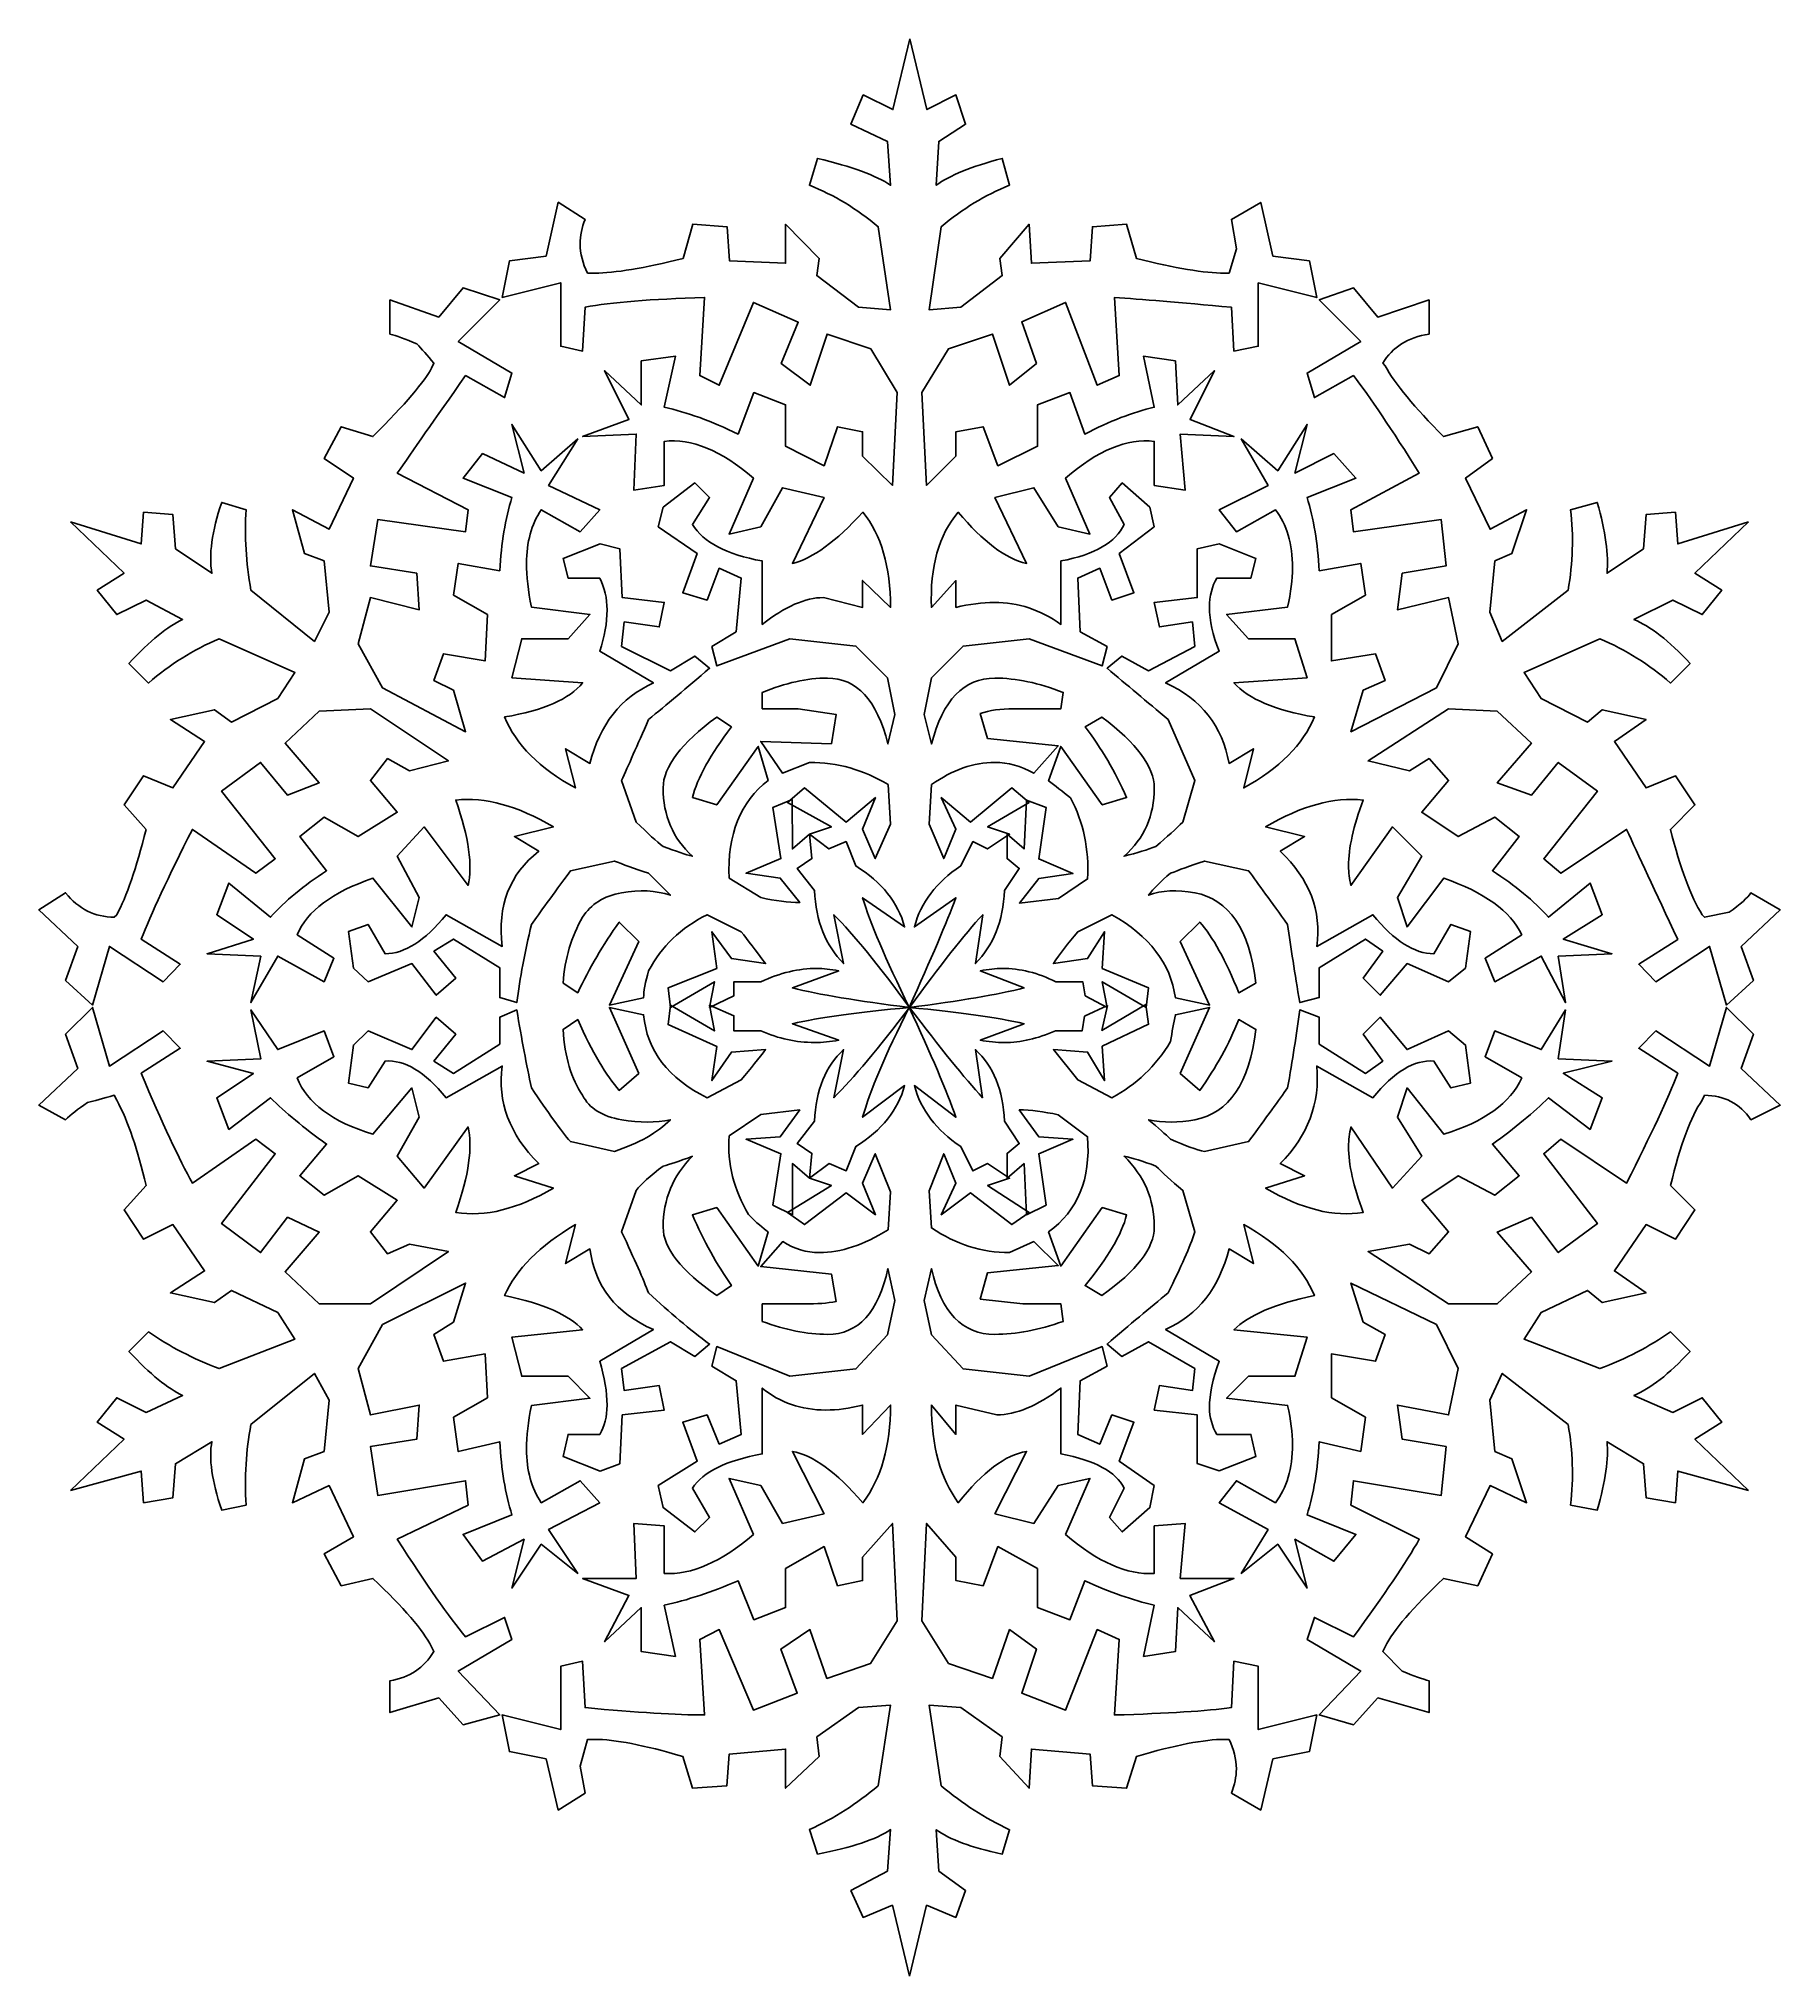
# Model space of a CAD drawing. Header units: centimetres. Extents: x -9.9 to 9.9, y -11 to 11.
import ezdxf

# ---------------------------------------------------------------- set-up
doc = ezdxf.new("R2010")
doc.units = ezdxf.units.CM
doc.header["$MEASUREMENT"] = 0
doc.layers.add('Camada 1', color=7, linetype='Continuous')

msp = doc.modelspace()

# ---------------------------------------------------------------- linework, layer by layer
at = {"layer": 'Camada 1'}
for points, knots in [([(0.00393, 10.98021), (0.00393, 10.98021), (0.19657, 10.17696), (0.19657, 10.17696), (0.19657, 10.17696), (0.19657, 10.17696), (0.52606, 10.34272), (0.52606, 10.34272), (0.52606, 10.34272), (0.52606, 10.34272), (0.63602, 10.01075), (0.63602, 10.01075), (0.63602, 10.01075), (0.63602, 10.01075), (0.33175, 9.81726), (0.33175, 9.81726), (0.33175, 9.81726), (0.33175, 9.81726), (0.30405, 9.3195), (0.30405, 9.3195), (0.30405, 9.3195), (0.45124, 9.42988), (0.7001, 9.53117), (1.05068, 9.62377), (1.05068, 9.62377), (1.05068, 9.62377), (1.13379, 9.3195), (1.13379, 9.3195), (1.13379, 9.3195), (0.85722, 9.20869), (0.59925, 9.05203), (0.35946, 8.84944), (0.35946, 8.84944), (0.35946, 8.84944), (0.22137, 7.90935), (0.22137, 7.90935), (0.22137, 7.90935), (0.22137, 7.90935), (0.58062, 7.93705), (0.58062, 7.93705), (0.58062, 7.93705), (0.58062, 7.93705), (1.05068, 8.2963), (1.05068, 8.2963), (1.05068, 8.2963), (1.05068, 8.2963), (1.0234, 8.49019), (1.0234, 8.49019), (1.0234, 8.49019), (1.0234, 8.49019), (1.35537, 8.87714), (1.35537, 8.87714), (1.35537, 8.87714), (1.35537, 8.87714), (1.38307, 8.43478), (1.38307, 8.43478), (1.38307, 8.43478), (1.38307, 8.43478), (2.04659, 8.46248), (2.04659, 8.46248), (2.04659, 8.46248), (2.04659, 8.46248), (2.07429, 8.84943), (2.07429, 8.84943), (2.07429, 8.84943), (2.07429, 8.84943), (2.46124, 8.87713), (2.46124, 8.87713), (2.46124, 8.87713), (2.46124, 8.87713), (2.57205, 8.48975), (2.57205, 8.48975), (2.57205, 8.48975), (3.01441, 8.37894), (3.34596, 8.32396), (3.56754, 8.32396), (3.56754, 8.32396), (3.56754, 8.32396), (3.62253, 8.32398), (3.62253, 8.32398), (3.62253, 8.32398), (3.62253, 8.32398), (3.70564, 8.60055), (3.70564, 8.60055), (3.70564, 8.60055), (3.70564, 8.60055), (3.65024, 8.93252), (3.65024, 8.93252), (3.65024, 8.93252), (3.65024, 8.93252), (3.98221, 9.12601), (3.98221, 9.12601), (3.98221, 9.12601), (3.98221, 9.12601), (4.1203, 8.51747), (4.1203, 8.51747), (4.1203, 8.51747), (4.1203, 8.51747), (4.53496, 8.46207), (4.53496, 8.46207), (4.53496, 8.46207), (4.53496, 8.46207), (4.61807, 8.04741), (4.61807, 8.04741), (4.61807, 8.04741), (4.61807, 8.04741), (3.95455, 8.21359), (3.95455, 8.21359), (3.95455, 8.21359), (3.95455, 8.21359), (3.95455, 7.49466), (3.95455, 7.49466), (3.95455, 7.49466), (3.95455, 7.49466), (3.67798, 7.43926), (3.67798, 7.43926), (3.67798, 7.43926), (3.67798, 7.43926), (3.65028, 7.93702), (3.65028, 7.93702), (3.65028, 7.93702), (3.05992, 7.992), (2.61758, 8.0288), (2.32281, 8.0474), (2.32281, 8.0474), (2.32281, 8.0474), (2.37814, 7.16277), (2.37814, 7.16277), (2.37814, 7.16277), (2.37814, 7.16277), (2.12927, 7.05196), (2.12927, 7.05196), (2.12927, 7.05196), (2.12927, 7.05196), (1.77002, 7.99247), (1.77002, 7.99247), (1.77002, 7.99247), (1.77002, 7.99247), (1.27226, 7.7713), (1.27226, 7.7713), (1.27226, 7.7713), (1.27226, 7.7713), (1.43805, 7.30084), (1.43805, 7.30084), (1.43805, 7.30084), (1.43805, 7.30084), (1.13378, 7.05197), (1.13378, 7.05197), (1.13378, 7.05197), (1.13378, 7.05197), (0.94029, 7.63281), (0.94029, 7.63281), (0.94029, 7.63281), (0.94029, 7.63281), (0.44253, 7.46702), (0.44253, 7.46702), (0.44253, 7.46702), (0.44253, 7.46702), (0.13826, 6.96926), (0.13826, 6.96926), (0.13826, 6.96926), (0.13826, 6.96926), (0.19366, 5.91836), (0.19366, 5.91836), (0.19366, 5.91836), (0.19366, 5.91836), (0.52606, 6.25036), (0.52606, 6.25036), (0.52606, 6.25036), (0.52606, 6.25036), (0.52606, 6.52653), (0.52606, 6.52653), (0.52606, 6.52653), (0.52606, 6.52653), (0.83488, 6.58193), (0.83488, 6.58193), (0.83488, 6.58193), (0.83488, 6.58193), (1.00313, 6.13957), (1.00313, 6.13957), (1.00313, 6.13957), (1.00313, 6.13957), (1.4521, 6.36074), (1.4521, 6.36074), (1.4521, 6.36074), (1.4521, 6.36074), (1.4521, 6.8312), (1.4521, 6.8312), (1.4521, 6.8312), (1.4521, 6.8312), (1.81797, 6.96929), (1.81797, 6.96929), (1.81797, 6.96929), (1.81797, 6.96929), (1.98707, 6.49923), (1.98707, 6.49923), (1.98707, 6.49923), (2.26819, 6.64642), (2.53113, 6.7481), (2.77503, 6.8035), (2.77503, 6.8035), (2.77503, 6.8035), (2.65472, 7.38394), (2.65472, 7.38394), (2.65472, 7.38394), (2.65472, 7.38394), (3.01439, 7.32854), (3.01439, 7.32854), (3.01439, 7.32854), (3.01439, 7.32854), (3.04209, 6.83078), (3.04209, 6.83078), (3.04209, 6.83078), (3.04209, 6.83078), (3.45675, 7.21816), (3.45675, 7.21816), (3.45675, 7.21816), (3.45675, 7.21816), (3.18018, 6.66502), (3.18018, 6.66502), (3.18018, 6.66502), (3.18018, 6.66502), (3.67794, 6.47153), (3.67794, 6.47153), (3.67794, 6.47153), (3.67794, 6.47153), (3.0694, 6.49923), (3.0694, 6.49923), (3.0694, 6.49923), (3.0694, 6.49923), (3.1248, 5.86299), (3.1248, 5.86299), (3.1248, 5.86299), (3.1248, 5.86299), (2.77502, 5.91839), (2.77502, 5.91839), (2.77502, 5.91839), (2.77502, 5.91839), (2.77502, 6.41615), (2.77502, 6.41615), (2.77502, 6.41615), (2.46702, 6.45295), (2.13216, 6.31487), (1.77003, 6.00149), (1.77003, 6.00149), (1.77003, 6.00149), (2.0462, 5.36525), (2.0462, 5.36525), (2.0462, 5.36525), (2.0462, 5.36525), (1.68695, 5.44836), (1.68695, 5.44836), (1.68695, 5.44836), (1.68695, 5.44836), (1.41038, 5.89072), (1.41038, 5.89072), (1.41038, 5.89072), (1.41038, 5.89072), (0.96802, 5.77991), (0.96802, 5.77991), (0.96802, 5.77991), (0.96802, 5.77991), (1.32727, 5.03328), (1.32727, 5.03328), (1.32727, 5.03328), (1.08748, 5.08868), (0.82951, 5.28215), (0.55336, 5.61412), (0.55336, 5.61412), (0.33177, 5.35573), (0.23049, 4.99608), (0.24909, 4.53552), (0.24909, 4.53552), (0.24909, 4.53552), (0.52608, 4.83979), (0.52608, 4.83979), (0.52608, 4.83979), (0.52608, 4.83979), (0.52608, 4.53552), (0.52608, 4.53552), (0.52608, 4.53552), (0.6807, 4.57232), (0.82622, 4.59092), (0.96182, 4.59092), (0.96182, 4.59092), (1.23259, 4.59092), (1.48437, 4.50781), (1.7167, 4.34205), (1.7167, 4.34205), (1.7167, 4.34205), (1.7167, 5.06098), (1.7167, 5.06098), (1.7167, 5.06098), (2.10283, 5.13456), (2.34178, 5.27307), (2.43356, 5.47606), (2.43356, 5.47606), (2.43356, 5.47606), (2.26777, 5.78033), (2.26777, 5.78033), (2.26777, 5.78033), (2.26777, 5.78033), (2.41287, 5.94612), (2.41287, 5.94612), (2.41287, 5.94612), (2.41287, 5.94612), (2.72664, 5.66955), (2.72664, 5.66955), (2.72664, 5.66955), (2.72664, 5.66955), (2.77501, 5.44838), (2.77501, 5.44838), (2.77501, 5.44838), (2.77501, 5.44838), (2.37813, 5.14411), (2.37813, 5.14411), (2.37813, 5.14411), (2.37813, 5.14411), (2.54392, 4.70175), (2.54392, 4.70175), (2.54392, 4.70175), (2.54392, 4.70175), (2.29505, 4.61864), (2.29505, 4.61864), (2.29505, 4.61864), (2.29505, 4.61864), (2.15696, 4.97831), (2.15696, 4.97831), (2.15696, 4.97831), (2.15696, 4.97831), (1.90809, 4.8675), (1.90809, 4.8675), (1.90809, 4.8675), (1.90809, 4.8675), (1.93579, 4.25938), (1.93579, 4.25938), (1.93579, 4.25938), (1.93579, 4.25938), (2.24006, 4.0932), (2.24006, 4.0932), (2.24006, 4.0932), (2.24006, 4.0932), (2.18466, 3.87203), (2.18466, 3.87203), (2.18466, 3.87203), (2.18466, 3.87203), (1.35497, 4.18042), (1.35497, 4.18042), (1.35497, 4.18042), (1.35497, 4.18042), (0.60834, 4.09731), (0.60834, 4.09731), (0.60834, 4.09731), (0.60834, 4.09731), (0.24909, 3.73639), (0.24909, 3.73639), (0.24909, 3.73639), (0.24909, 3.73639), (0.16598, 3.32009), (0.16598, 3.32009), (0.16598, 3.32009), (0.16598, 3.32009), (0.24909, 2.98687), (0.24909, 2.98687), (0.24909, 2.98687), (0.37807, 3.48463), (0.61744, 3.7335), (0.96802, 3.7335), (0.96802, 3.7335), (1.20781, 3.7335), (1.46578, 3.67934), (1.74235, 3.57144), (1.74235, 3.57144), (1.74235, 3.57144), (1.71668, 3.38667), (1.71668, 3.38667), (1.71668, 3.38667), (1.51906, 3.38667), (1.33965, 3.38667), (1.17841, 3.38667), (1.17841, 3.38667), (1.03495, 3.38667), (0.90928, 3.36765), (0.8018, 3.33045), (0.8018, 3.33045), (0.8018, 3.33045), (0.88491, 3.04933), (0.88491, 3.04933), (0.88491, 3.04933), (0.88491, 3.04933), (1.68694, 2.96458), (1.68694, 2.96458), (1.68694, 2.96458), (1.68694, 2.96458), (1.41037, 2.65533), (1.41037, 2.65533), (1.41037, 2.65533), (1.26279, 2.73719), (1.1152, 2.77812), (0.96801, 2.77812), (0.96801, 2.77812), (0.72822, 2.77812), (0.48845, 2.69419), (0.24908, 2.52634), (0.24908, 2.52634), (0.24908, 2.52634), (0.22138, 2.07904), (0.22138, 2.07904), (0.22138, 2.07904), (0.22138, 2.07904), (0.38756, 1.68754), (0.38756, 1.68754), (0.38756, 1.68754), (0.38756, 1.68754), (0.52606, 2.01951), (0.52606, 2.01951), (0.52606, 2.01951), (0.52606, 2.01951), (0.35945, 2.37876), (0.35945, 2.37876), (0.35945, 2.37876), (0.35945, 2.37876), (0.69142, 2.10219), (0.69142, 2.10219), (0.69142, 2.10219), (0.69142, 2.10219), (1.16148, 2.48914), (1.16148, 2.48914), (1.16148, 2.48914), (1.16148, 2.48914), (1.35497, 2.32335), (1.35497, 2.32335), (1.35497, 2.32335), (1.35497, 2.32335), (0.88491, 2.04678), (0.88491, 2.04678), (0.88491, 2.04678), (0.88491, 2.04678), (1.13378, 1.96367), (1.13378, 1.96367), (1.13378, 1.96367), (1.13378, 1.96367), (0.88491, 1.79788), (0.88491, 1.79788), (0.88491, 1.79788), (0.88491, 1.79788), (0.71912, 1.88099), (0.71912, 1.88099), (0.71912, 1.88099), (0.71912, 1.88099), (0.58064, 1.60442), (0.58064, 1.60442), (0.58064, 1.60442), (0.30407, 1.42003), (0.12878, 1.18934), (0.0552, 0.9132), (0.0552, 0.9132), (0.0552, 0.9132), (0.52606, 1.24479), (0.52606, 1.24479), (0.52606, 1.24479), (0.42229, 0.96822), (0.24576, 0.55357), (-0.00311, 0.00043), (-0.00311, 0.00043), (-0.27309, 0.55357), (-0.44959, 0.96822), (-0.53228, 1.24479), (-0.53228, 1.24479), (-0.53228, 1.24479), (-0.05518, 0.91324), (-0.05518, 0.91324), (-0.05518, 0.91324), (-0.12918, 1.18941), (-0.31357, 1.42008), (-0.60834, 1.60446), (-0.60834, 1.60446), (-0.60834, 1.60446), (-0.71915, 1.88103), (-0.71915, 1.88103), (-0.71915, 1.88103), (-0.71915, 1.88103), (-0.91264, 1.79792), (-0.91264, 1.79792), (-0.91264, 1.79792), (-0.91264, 1.79792), (-1.13381, 1.96371), (-1.13381, 1.96371), (-1.13381, 1.96371), (-1.13381, 1.96371), (-0.88494, 2.04682), (-0.88494, 2.04682), (-0.88494, 2.04682), (-0.88494, 2.04682), (-1.3827, 2.32339), (-1.3827, 2.32339), (-1.3827, 2.32339), (-1.3827, 2.32339), (-1.18921, 2.48918), (-1.18921, 2.48918), (-1.18921, 2.48918), (-1.18921, 2.48918), (-0.71915, 2.10223), (-0.71915, 2.10223), (-0.71915, 2.10223), (-0.71915, 2.10223), (-0.38718, 2.3788), (-0.38718, 2.3788), (-0.38718, 2.3788), (-0.38718, 2.3788), (-0.53228, 2.01951), (-0.53228, 2.01951), (-0.53228, 2.01951), (-0.53228, 2.01951), (-0.388, 1.68754), (-0.388, 1.68754), (-0.388, 1.68754), (-0.388, 1.68754), (-0.21478, 2.07904), (-0.21478, 2.07904), (-0.21478, 2.07904), (-0.21478, 2.07904), (-0.24248, 2.52634), (-0.24248, 2.52634), (-0.24248, 2.52634), (-0.52111, 2.69419), (-0.81837, 2.77812), (-1.13381, 2.77812), (-1.13381, 2.77812), (-1.13381, 2.77812), (-1.43808, 2.65533), (-1.43808, 2.65533), (-1.43808, 2.65533), (-1.43808, 2.65533), (-1.68694, 3.01625), (-1.68694, 3.01625), (-1.68694, 3.01625), (-1.68694, 3.01625), (-0.88491, 2.98979), (-0.88491, 2.98979), (-0.88491, 2.98979), (-0.88491, 2.98979), (-0.82951, 3.32052), (-0.82951, 3.32052), (-0.82951, 3.32052), (-0.82951, 3.32052), (-1.26234, 3.38667), (-1.26234, 3.38667), (-1.26234, 3.38667), (-1.26234, 3.38667), (-1.66998, 3.38667), (-1.66998, 3.38667), (-1.66998, 3.38667), (-1.66998, 3.38667), (-1.66998, 3.57146), (-1.66998, 3.57146), (-1.66998, 3.57146), (-1.40622, 3.67936), (-1.16023, 3.73352), (-0.93121, 3.73352), (-0.93121, 3.73352), (-0.59717, 3.73352), (-0.36815, 3.48465), (-0.24493, 2.98689), (-0.24493, 2.98689), (-0.24493, 2.98689), (-0.16598, 3.32011), (-0.16598, 3.32011), (-0.16598, 3.32011), (-0.16598, 3.32011), (-0.24909, 3.73641), (-0.24909, 3.73641), (-0.24909, 3.73641), (-0.24909, 3.73641), (-0.60834, 4.09733), (-0.60834, 4.09733), (-0.60834, 4.09733), (-0.60834, 4.09733), (-1.35497, 4.18042), (-1.35497, 4.18042), (-1.35497, 4.18042), (-1.35497, 4.18042), (-2.18468, 3.87202), (-2.18468, 3.87202), (-2.18468, 3.87202), (-2.18468, 3.87202), (-2.24008, 4.09319), (-2.24008, 4.09319), (-2.24008, 4.09319), (-2.24008, 4.09319), (-1.96351, 4.25937), (-1.96351, 4.25937), (-1.96351, 4.25937), (-1.96351, 4.25937), (-1.90811, 4.86751), (-1.90811, 4.86751), (-1.90811, 4.86751), (-1.90811, 4.86751), (-2.15698, 4.97832), (-2.15698, 4.97832), (-2.15698, 4.97832), (-2.15698, 4.97832), (-2.29507, 4.61865), (-2.29507, 4.61865), (-2.29507, 4.61865), (-2.29507, 4.61865), (-2.57164, 4.70176), (-2.57164, 4.70176), (-2.57164, 4.70176), (-2.57164, 4.70176), (-2.40585, 5.14412), (-2.40585, 5.14412), (-2.40585, 5.14412), (-2.40585, 5.14412), (-2.84821, 5.44839), (-2.84821, 5.44839), (-2.84821, 5.44839), (-2.84821, 5.44839), (-2.79281, 5.66956), (-2.79281, 5.66956), (-2.79281, 5.66956), (-2.79281, 5.66956), (-2.43314, 5.94613), (-2.43314, 5.94613), (-2.43314, 5.94613), (-2.43314, 5.94613), (-2.26735, 5.78034), (-2.26735, 5.78034), (-2.26735, 5.78034), (-2.26735, 5.78034), (-2.46124, 5.47607), (-2.46124, 5.47607), (-2.46124, 5.47607), (-2.33969, 5.27308), (-2.07593, 5.1346), (-1.66998, 5.06099), (-1.66998, 5.06099), (-1.66998, 5.06099), (-1.66998, 4.34206), (-1.66998, 4.34206), (-1.66998, 4.34206), (-1.41119, 4.54463), (-1.17968, 4.64633), (-0.97627, 4.64633), (-0.97627, 4.64633), (-0.97627, 4.64633), (-0.53228, 4.53554), (-0.53228, 4.53554), (-0.53228, 4.53554), (-0.53228, 4.53554), (-0.53228, 4.83981), (-0.53228, 4.83981), (-0.53228, 4.83981), (-0.53228, 4.83981), (-0.21478, 4.53554), (-0.21478, 4.53554), (-0.21478, 4.53554), (-0.21478, 4.99607), (-0.31937, 5.35575), (-0.52855, 5.61414), (-0.52855, 5.61414), (-0.83282, 5.28217), (-1.09907, 5.0887), (-1.32727, 5.0333), (-1.32727, 5.0333), (-1.32727, 5.0333), (-0.96802, 5.77993), (-0.96802, 5.77993), (-0.96802, 5.77993), (-0.96802, 5.77993), (-1.43808, 5.89074), (-1.43808, 5.89074), (-1.43808, 5.89074), (-1.43808, 5.89074), (-1.68695, 5.44838), (-1.68695, 5.44838), (-1.68695, 5.44838), (-1.68695, 5.44838), (-2.0462, 5.36527), (-2.0462, 5.36527), (-2.0462, 5.36527), (-2.0462, 5.36527), (-1.76963, 6.00151), (-1.76963, 6.00151), (-1.76963, 6.00151), (-2.13425, 6.31486), (-2.47159, 6.45295), (-2.78123, 6.41615), (-2.78123, 6.41615), (-2.78123, 6.41615), (-2.78123, 5.91839), (-2.78123, 5.91839), (-2.78123, 5.91839), (-2.78123, 5.91839), (-3.12477, 5.86299), (-3.12477, 5.86299), (-3.12477, 5.86299), (-3.12477, 5.86299), (-3.09707, 6.49923), (-3.09707, 6.49923), (-3.09707, 6.49923), (-3.09707, 6.49923), (-3.70561, 6.47153), (-3.70561, 6.47153), (-3.70561, 6.47153), (-3.70561, 6.47153), (-3.18017, 6.66502), (-3.18017, 6.66502), (-3.18017, 6.66502), (-3.18017, 6.66502), (-3.45674, 7.21816), (-3.45674, 7.21816), (-3.45674, 7.21816), (-3.45674, 7.21816), (-3.04166, 6.83078), (-3.04166, 6.83078), (-3.04166, 6.83078), (-3.04166, 6.83078), (-3.04166, 7.32854), (-3.04166, 7.32854), (-3.04166, 7.32854), (-3.04166, 7.32854), (-2.65471, 7.38394), (-2.65471, 7.38394), (-2.65471, 7.38394), (-2.65471, 7.38394), (-2.78123, 6.80352), (-2.78123, 6.80352), (-2.78123, 6.80352), (-2.52202, 6.74812), (-2.24296, 6.64641), (-1.94366, 6.49925), (-1.94366, 6.49925), (-1.94366, 6.49925), (-1.76425, 6.96931), (-1.76425, 6.96931), (-1.76425, 6.96931), (-1.76425, 6.96931), (-1.4054, 6.8312), (-1.4054, 6.8312), (-1.4054, 6.8312), (-1.4054, 6.8312), (-1.4054, 6.36074), (-1.4054, 6.36074), (-1.4054, 6.36074), (-1.4054, 6.36074), (-0.96884, 6.13957), (-0.96884, 6.13957), (-0.96884, 6.13957), (-0.96884, 6.13957), (-0.81464, 6.58193), (-0.81464, 6.58193), (-0.81464, 6.58193), (-0.81464, 6.58193), (-0.53228, 6.52653), (-0.53228, 6.52653), (-0.53228, 6.52653), (-0.53228, 6.52653), (-0.53228, 6.25036), (-0.53228, 6.25036), (-0.53228, 6.25036), (-0.53228, 6.25036), (-0.19451, 5.91839), (-0.19451, 5.91839), (-0.19451, 5.91839), (-0.19451, 5.91839), (-0.13829, 6.96929), (-0.13829, 6.96929), (-0.13829, 6.96929), (-0.13829, 6.96929), (-0.44007, 7.46705), (-0.44007, 7.46705), (-0.44007, 7.46705), (-0.44007, 7.46705), (-0.93368, 7.63284), (-0.93368, 7.63284), (-0.93368, 7.63284), (-0.93368, 7.63284), (-1.1255, 7.052), (-1.1255, 7.052), (-1.1255, 7.052), (-1.1255, 7.052), (-1.45459, 7.29923), (-1.45459, 7.29923), (-1.45459, 7.29923), (-1.45459, 7.29923), (-1.26195, 7.7668), (-1.26195, 7.7668), (-1.26195, 7.7668), (-1.26195, 7.7668), (-1.76963, 7.99252), (-1.76963, 7.99252), (-1.76963, 7.99252), (-1.76963, 7.99252), (-2.15701, 7.05201), (-2.15701, 7.05201), (-2.15701, 7.05201), (-2.15701, 7.05201), (-2.37818, 7.16282), (-2.37818, 7.16282), (-2.37818, 7.16282), (-2.37818, 7.16282), (-2.32278, 8.04753), (-2.32278, 8.04753), (-2.32278, 8.04753), (-2.93132, 8.02933), (-3.38318, 7.99255), (-3.67795, 7.93757), (-3.67795, 7.93757), (-3.67795, 7.93757), (-3.70565, 7.43941), (-3.70565, 7.43941), (-3.70565, 7.43941), (-3.70565, 7.43941), (-3.95452, 7.49481), (-3.95452, 7.49481), (-3.95452, 7.49481), (-3.95452, 7.49481), (-3.95452, 8.21374), (-3.95452, 8.21374), (-3.95452, 8.21374), (-3.95452, 8.21374), (-4.61804, 8.04756), (-4.61804, 8.04756), (-4.61804, 8.04756), (-4.61804, 8.04756), (-4.53493, 8.46222), (-4.53493, 8.46222), (-4.53493, 8.46222), (-4.53493, 8.46222), (-4.12027, 8.51762), (-4.12027, 8.51762), (-4.12027, 8.51762), (-4.12027, 8.51762), (-3.98218, 9.12616), (-3.98218, 9.12616), (-3.98218, 9.12616), (-3.98218, 9.12616), (-3.67791, 8.93267), (-3.67791, 8.93267), (-3.67791, 8.93267), (-3.71511, 8.84007), (-3.73331, 8.74788), (-3.73331, 8.6561), (-3.73331, 8.6561), (-3.73331, 8.54529), (-3.70561, 8.43451), (-3.6502, 8.32413), (-3.6502, 8.32413), (-3.6502, 8.32413), (-3.5667, 8.32411), (-3.5667, 8.32411), (-3.5667, 8.32411), (-3.34511, 8.32411), (-3.0119, 8.37909), (-2.56747, 8.4899), (-2.56747, 8.4899), (-2.56747, 8.4899), (-2.45666, 8.87728), (-2.45666, 8.87728), (-2.45666, 8.87728), (-2.45666, 8.87728), (-2.06804, 8.84958), (-2.06804, 8.84958), (-2.06804, 8.84958), (-2.06804, 8.84958), (-2.0404, 8.46254), (-2.0404, 8.46254), (-2.0404, 8.46254), (-2.0404, 8.46254), (-1.4054, 8.43484), (-1.4054, 8.43484), (-1.4054, 8.43484), (-1.4054, 8.43484), (-1.4054, 8.87719), (-1.4054, 8.87719), (-1.4054, 8.87719), (-1.4054, 8.87719), (-1.023, 8.49024), (-1.023, 8.49024), (-1.023, 8.49024), (-1.023, 8.49024), (-1.0507, 8.29635), (-1.0507, 8.29635), (-1.0507, 8.29635), (-1.0507, 8.29635), (-0.57694, 7.9371), (-0.57694, 7.9371), (-0.57694, 7.9371), (-0.57694, 7.9371), (-0.21478, 7.90937), (-0.21478, 7.90937), (-0.21478, 7.90937), (-0.21478, 7.90937), (-0.35411, 8.84946), (-0.35411, 8.84946), (-0.35411, 8.84946), (-0.59554, 9.05203), (-0.85557, 9.20871), (-1.13381, 9.31952), (-1.13381, 9.31952), (-1.13381, 9.31952), (-1.04203, 9.62379), (-1.04203, 9.62379), (-1.04203, 9.62379), (-0.65426, 9.53119), (-0.37851, 9.4299), (-0.21478, 9.31952), (-0.21478, 9.31952), (-0.21478, 9.31952), (-0.24952, 9.81728), (-0.24952, 9.81728), (-0.24952, 9.81728), (-0.24952, 9.81728), (-0.66375, 10.01077), (-0.66375, 10.01077), (-0.66375, 10.01077), (-0.66375, 10.01077), (-0.52402, 10.34274), (-0.52402, 10.34274), (-0.52402, 10.34274), (-0.52402, 10.34274), (-0.18832, 10.17696), (-0.18832, 10.17696), (-0.18832, 10.17696), (-0.18832, 10.17696), (0.00393, 10.98021), (0.00393, 10.98021)], [0, 0, 0, 0, 0.00429185, 0.00429185, 0.00429185, 0.00429185, 0.00858369, 0.00858369, 0.00858369, 0.00858369, 0.01287554, 0.01287554, 0.01287554, 0.01287554, 0.01716738, 0.01716738, 0.01716738, 0.01716738, 0.02145923, 0.02145923, 0.02145923, 0.02145923, 0.02575107, 0.02575107, 0.02575107, 0.02575107, 0.03004292, 0.03004292, 0.03004292, 0.03004292, 0.03433476, 0.03433476, 0.03433476, 0.03433476, 0.03862661, 0.03862661, 0.03862661, 0.03862661, 0.04291845, 0.04291845, 0.04291845, 0.04291845, 0.0472103, 0.0472103, 0.0472103, 0.0472103, 0.05150215, 0.05150215, 0.05150215, 0.05150215, 0.05579399, 0.05579399, 0.05579399, 0.05579399, 0.06008584, 0.06008584, 0.06008584, 0.06008584, 0.06437768, 0.06437768, 0.06437768, 0.06437768, 0.06866953, 0.06866953, 0.06866953, 0.06866953, 0.07296137, 0.07296137, 0.07296137, 0.07296137, 0.07725322, 0.07725322, 0.07725322, 0.07725322, 0.08154506, 0.08154506, 0.08154506, 0.08154506, 0.08583691, 0.08583691, 0.08583691, 0.08583691, 0.09012876, 0.09012876, 0.09012876, 0.09012876, 0.0944206, 0.0944206, 0.0944206, 0.0944206, 0.09871245, 0.09871245, 0.09871245, 0.09871245, 0.10300429, 0.10300429, 0.10300429, 0.10300429, 0.10729614, 0.10729614, 0.10729614, 0.10729614, 0.11158798, 0.11158798, 0.11158798, 0.11158798, 0.11587983, 0.11587983, 0.11587983, 0.11587983, 0.12017167, 0.12017167, 0.12017167, 0.12017167, 0.12446352, 0.12446352, 0.12446352, 0.12446352, 0.12875536, 0.12875536, 0.12875536, 0.12875536, 0.13304721, 0.13304721, 0.13304721, 0.13304721, 0.13733906, 0.13733906, 0.13733906, 0.13733906, 0.1416309, 0.1416309, 0.1416309, 0.1416309, 0.14592275, 0.14592275, 0.14592275, 0.14592275, 0.15021459, 0.15021459, 0.15021459, 0.15021459, 0.15450644, 0.15450644, 0.15450644, 0.15450644, 0.15879828, 0.15879828, 0.15879828, 0.15879828, 0.16309013, 0.16309013, 0.16309013, 0.16309013, 0.16738197, 0.16738197, 0.16738197, 0.16738197, 0.17167382, 0.17167382, 0.17167382, 0.17167382, 0.17596567, 0.17596567, 0.17596567, 0.17596567, 0.18025751, 0.18025751, 0.18025751, 0.18025751, 0.18454936, 0.18454936, 0.18454936, 0.18454936, 0.1888412, 0.1888412, 0.1888412, 0.1888412, 0.19313305, 0.19313305, 0.19313305, 0.19313305, 0.19742489, 0.19742489, 0.19742489, 0.19742489, 0.20171674, 0.20171674, 0.20171674, 0.20171674, 0.20600858, 0.20600858, 0.20600858, 0.20600858, 0.21030043, 0.21030043, 0.21030043, 0.21030043, 0.21459227, 0.21459227, 0.21459227, 0.21459227, 0.21888412, 0.21888412, 0.21888412, 0.21888412, 0.22317597, 0.22317597, 0.22317597, 0.22317597, 0.22746781, 0.22746781, 0.22746781, 0.22746781, 0.23175966, 0.23175966, 0.23175966, 0.23175966, 0.2360515, 0.2360515, 0.2360515, 0.2360515, 0.24034335, 0.24034335, 0.24034335, 0.24034335, 0.24463519, 0.24463519, 0.24463519, 0.24463519, 0.24892704, 0.24892704, 0.24892704, 0.24892704, 0.25321888, 0.25321888, 0.25321888, 0.25321888, 0.25751073, 0.25751073, 0.25751073, 0.25751073, 0.26180258, 0.26180258, 0.26180258, 0.26180258, 0.26609442, 0.26609442, 0.26609442, 0.26609442, 0.27038627, 0.27038627, 0.27038627, 0.27038627, 0.27467811, 0.27467811, 0.27467811, 0.27467811, 0.27896996, 0.27896996, 0.27896996, 0.27896996, 0.2832618, 0.2832618, 0.2832618, 0.2832618, 0.28755365, 0.28755365, 0.28755365, 0.28755365, 0.29184549, 0.29184549, 0.29184549, 0.29184549, 0.29613734, 0.29613734, 0.29613734, 0.29613734, 0.30042918, 0.30042918, 0.30042918, 0.30042918, 0.30472103, 0.30472103, 0.30472103, 0.30472103, 0.30901288, 0.30901288, 0.30901288, 0.30901288, 0.31330472, 0.31330472, 0.31330472, 0.31330472, 0.31759657, 0.31759657, 0.31759657, 0.31759657, 0.32188841, 0.32188841, 0.32188841, 0.32188841, 0.32618026, 0.32618026, 0.32618026, 0.32618026, 0.3304721, 0.3304721, 0.3304721, 0.3304721, 0.33476395, 0.33476395, 0.33476395, 0.33476395, 0.33905579, 0.33905579, 0.33905579, 0.33905579, 0.34334764, 0.34334764, 0.34334764, 0.34334764, 0.34763948, 0.34763948, 0.34763948, 0.34763948, 0.35193133, 0.35193133, 0.35193133, 0.35193133, 0.35622318, 0.35622318, 0.35622318, 0.35622318, 0.36051502, 0.36051502, 0.36051502, 0.36051502, 0.36480687, 0.36480687, 0.36480687, 0.36480687, 0.36909871, 0.36909871, 0.36909871, 0.36909871, 0.37339056, 0.37339056, 0.37339056, 0.37339056, 0.3776824, 0.3776824, 0.3776824, 0.3776824, 0.38197425, 0.38197425, 0.38197425, 0.38197425, 0.38626609, 0.38626609, 0.38626609, 0.38626609, 0.39055794, 0.39055794, 0.39055794, 0.39055794, 0.39484979, 0.39484979, 0.39484979, 0.39484979, 0.39914163, 0.39914163, 0.39914163, 0.39914163, 0.40343348, 0.40343348, 0.40343348, 0.40343348, 0.40772532, 0.40772532, 0.40772532, 0.40772532, 0.41201717, 0.41201717, 0.41201717, 0.41201717, 0.41630901, 0.41630901, 0.41630901, 0.41630901, 0.42060086, 0.42060086, 0.42060086, 0.42060086, 0.4248927, 0.4248927, 0.4248927, 0.4248927, 0.42918455, 0.42918455, 0.42918455, 0.42918455, 0.43347639, 0.43347639, 0.43347639, 0.43347639, 0.43776824, 0.43776824, 0.43776824, 0.43776824, 0.44206009, 0.44206009, 0.44206009, 0.44206009, 0.44635193, 0.44635193, 0.44635193, 0.44635193, 0.45064378, 0.45064378, 0.45064378, 0.45064378, 0.45493562, 0.45493562, 0.45493562, 0.45493562, 0.45922747, 0.45922747, 0.45922747, 0.45922747, 0.46351931, 0.46351931, 0.46351931, 0.46351931, 0.46781116, 0.46781116, 0.46781116, 0.46781116, 0.472103, 0.472103, 0.472103, 0.472103, 0.47639485, 0.47639485, 0.47639485, 0.47639485, 0.4806867, 0.4806867, 0.4806867, 0.4806867, 0.48497854, 0.48497854, 0.48497854, 0.48497854, 0.48927039, 0.48927039, 0.48927039, 0.48927039, 0.49356223, 0.49356223, 0.49356223, 0.49356223, 0.49785408, 0.49785408, 0.49785408, 0.49785408, 0.50214592, 0.50214592, 0.50214592, 0.50214592, 0.50643777, 0.50643777, 0.50643777, 0.50643777, 0.51072961, 0.51072961, 0.51072961, 0.51072961, 0.51502146, 0.51502146, 0.51502146, 0.51502146, 0.5193133, 0.5193133, 0.5193133, 0.5193133, 0.52360515, 0.52360515, 0.52360515, 0.52360515, 0.527897, 0.527897, 0.527897, 0.527897, 0.53218884, 0.53218884, 0.53218884, 0.53218884, 0.53648069, 0.53648069, 0.53648069, 0.53648069, 0.54077253, 0.54077253, 0.54077253, 0.54077253, 0.54506438, 0.54506438, 0.54506438, 0.54506438, 0.54935622, 0.54935622, 0.54935622, 0.54935622, 0.55364807, 0.55364807, 0.55364807, 0.55364807, 0.55793991, 0.55793991, 0.55793991, 0.55793991, 0.56223176, 0.56223176, 0.56223176, 0.56223176, 0.56652361, 0.56652361, 0.56652361, 0.56652361, 0.57081545, 0.57081545, 0.57081545, 0.57081545, 0.5751073, 0.5751073, 0.5751073, 0.5751073, 0.57939914, 0.57939914, 0.57939914, 0.57939914, 0.58369099, 0.58369099, 0.58369099, 0.58369099, 0.58798283, 0.58798283, 0.58798283, 0.58798283, 0.59227468, 0.59227468, 0.59227468, 0.59227468, 0.59656652, 0.59656652, 0.59656652, 0.59656652, 0.60085837, 0.60085837, 0.60085837, 0.60085837, 0.60515021, 0.60515021, 0.60515021, 0.60515021, 0.60944206, 0.60944206, 0.60944206, 0.60944206, 0.61373391, 0.61373391, 0.61373391, 0.61373391, 0.61802575, 0.61802575, 0.61802575, 0.61802575, 0.6223176, 0.6223176, 0.6223176, 0.6223176, 0.62660944, 0.62660944, 0.62660944, 0.62660944, 0.63090129, 0.63090129, 0.63090129, 0.63090129, 0.63519313, 0.63519313, 0.63519313, 0.63519313, 0.63948498, 0.63948498, 0.63948498, 0.63948498, 0.64377682, 0.64377682, 0.64377682, 0.64377682, 0.64806867, 0.64806867, 0.64806867, 0.64806867, 0.65236052, 0.65236052, 0.65236052, 0.65236052, 0.65665236, 0.65665236, 0.65665236, 0.65665236, 0.66094421, 0.66094421, 0.66094421, 0.66094421, 0.66523605, 0.66523605, 0.66523605, 0.66523605, 0.6695279, 0.6695279, 0.6695279, 0.6695279, 0.67381974, 0.67381974, 0.67381974, 0.67381974, 0.67811159, 0.67811159, 0.67811159, 0.67811159, 0.68240343, 0.68240343, 0.68240343, 0.68240343, 0.68669528, 0.68669528, 0.68669528, 0.68669528, 0.69098712, 0.69098712, 0.69098712, 0.69098712, 0.69527897, 0.69527897, 0.69527897, 0.69527897, 0.69957082, 0.69957082, 0.69957082, 0.69957082, 0.70386266, 0.70386266, 0.70386266, 0.70386266, 0.70815451, 0.70815451, 0.70815451, 0.70815451, 0.71244635, 0.71244635, 0.71244635, 0.71244635, 0.7167382, 0.7167382, 0.7167382, 0.7167382, 0.72103004, 0.72103004, 0.72103004, 0.72103004, 0.72532189, 0.72532189, 0.72532189, 0.72532189, 0.72961373, 0.72961373, 0.72961373, 0.72961373, 0.73390558, 0.73390558, 0.73390558, 0.73390558, 0.73819742, 0.73819742, 0.73819742, 0.73819742, 0.74248927, 0.74248927, 0.74248927, 0.74248927, 0.74678112, 0.74678112, 0.74678112, 0.74678112, 0.75107296, 0.75107296, 0.75107296, 0.75107296, 0.75536481, 0.75536481, 0.75536481, 0.75536481, 0.75965665, 0.75965665, 0.75965665, 0.75965665, 0.7639485, 0.7639485, 0.7639485, 0.7639485, 0.76824034, 0.76824034, 0.76824034, 0.76824034, 0.77253219, 0.77253219, 0.77253219, 0.77253219, 0.77682403, 0.77682403, 0.77682403, 0.77682403, 0.78111588, 0.78111588, 0.78111588, 0.78111588, 0.78540773, 0.78540773, 0.78540773, 0.78540773, 0.78969957, 0.78969957, 0.78969957, 0.78969957, 0.79399142, 0.79399142, 0.79399142, 0.79399142, 0.79828326, 0.79828326, 0.79828326, 0.79828326, 0.80257511, 0.80257511, 0.80257511, 0.80257511, 0.80686695, 0.80686695, 0.80686695, 0.80686695, 0.8111588, 0.8111588, 0.8111588, 0.8111588, 0.81545064, 0.81545064, 0.81545064, 0.81545064, 0.81974249, 0.81974249, 0.81974249, 0.81974249, 0.82403433, 0.82403433, 0.82403433, 0.82403433, 0.82832618, 0.82832618, 0.82832618, 0.82832618, 0.83261803, 0.83261803, 0.83261803, 0.83261803, 0.83690987, 0.83690987, 0.83690987, 0.83690987, 0.84120172, 0.84120172, 0.84120172, 0.84120172, 0.84549356, 0.84549356, 0.84549356, 0.84549356, 0.84978541, 0.84978541, 0.84978541, 0.84978541, 0.85407725, 0.85407725, 0.85407725, 0.85407725, 0.8583691, 0.8583691, 0.8583691, 0.8583691, 0.86266094, 0.86266094, 0.86266094, 0.86266094, 0.86695279, 0.86695279, 0.86695279, 0.86695279, 0.87124464, 0.87124464, 0.87124464, 0.87124464, 0.87553648, 0.87553648, 0.87553648, 0.87553648, 0.87982833, 0.87982833, 0.87982833, 0.87982833, 0.88412017, 0.88412017, 0.88412017, 0.88412017, 0.88841202, 0.88841202, 0.88841202, 0.88841202, 0.89270386, 0.89270386, 0.89270386, 0.89270386, 0.89699571, 0.89699571, 0.89699571, 0.89699571, 0.90128755, 0.90128755, 0.90128755, 0.90128755, 0.9055794, 0.9055794, 0.9055794, 0.9055794, 0.90987124, 0.90987124, 0.90987124, 0.90987124, 0.91416309, 0.91416309, 0.91416309, 0.91416309, 0.91845494, 0.91845494, 0.91845494, 0.91845494, 0.92274678, 0.92274678, 0.92274678, 0.92274678, 0.92703863, 0.92703863, 0.92703863, 0.92703863, 0.93133047, 0.93133047, 0.93133047, 0.93133047, 0.93562232, 0.93562232, 0.93562232, 0.93562232, 0.93991416, 0.93991416, 0.93991416, 0.93991416, 0.94420601, 0.94420601, 0.94420601, 0.94420601, 0.94849785, 0.94849785, 0.94849785, 0.94849785, 0.9527897, 0.9527897, 0.9527897, 0.9527897, 0.95708155, 0.95708155, 0.95708155, 0.95708155, 0.96137339, 0.96137339, 0.96137339, 0.96137339, 0.96566524, 0.96566524, 0.96566524, 0.96566524, 0.96995708, 0.96995708, 0.96995708, 0.96995708, 0.97424893, 0.97424893, 0.97424893, 0.97424893, 0.97854077, 0.97854077, 0.97854077, 0.97854077, 0.98283262, 0.98283262, 0.98283262, 0.98283262, 0.98712446, 0.98712446, 0.98712446, 0.98712446, 0.99141631, 0.99141631, 0.99141631, 0.99141631, 1, 1, 1, 1]), ([(-9.51282, 5.50333), (-9.51282, 5.50333), (-8.71079, 5.25446), (-8.71079, 5.25446), (-8.71079, 5.25446), (-8.71079, 5.25446), (-8.68309, 5.61413), (-8.68309, 5.61413), (-8.68309, 5.61413), (-8.68309, 5.61413), (-8.35112, 5.58643), (-8.35112, 5.58643), (-8.35112, 5.58643), (-8.35112, 5.58643), (-8.32342, 5.19948), (-8.32342, 5.19948), (-8.32342, 5.19948), (-8.32342, 5.19948), (-7.90876, 4.92291), (-7.90876, 4.92291), (-7.90876, 4.92291), (-7.94596, 5.12548), (-7.90876, 5.39297), (-7.79795, 5.72494), (-7.79795, 5.72494), (-7.79795, 5.72494), (-7.52138, 5.64183), (-7.52138, 5.64183), (-7.52138, 5.64183), (-7.53998, 5.34666), (-7.5218, 5.04279), (-7.4664, 4.72944), (-7.4664, 4.72944), (-7.4664, 4.72944), (-6.74705, 4.1486), (-6.74705, 4.1486), (-6.74705, 4.1486), (-6.74705, 4.1486), (-6.58126, 4.48057), (-6.58126, 4.48057), (-6.58126, 4.48057), (-6.58126, 4.48057), (-6.63666, 5.06101), (-6.63666, 5.06101), (-6.63666, 5.06101), (-6.63666, 5.06101), (-6.85783, 5.14412), (-6.85783, 5.14412), (-6.85783, 5.14412), (-6.85783, 5.14412), (-6.99631, 5.64188), (-6.99631, 5.64188), (-6.99631, 5.64188), (-6.99631, 5.64188), (-6.58123, 5.42071), (-6.58123, 5.42071), (-6.58123, 5.42071), (-6.58123, 5.42071), (-6.30466, 6.00155), (-6.30466, 6.00155), (-6.30466, 6.00155), (-6.30466, 6.00155), (-6.63663, 6.22272), (-6.63663, 6.22272), (-6.63663, 6.22272), (-6.63663, 6.22272), (-6.44314, 6.58197), (-6.44314, 6.58197), (-6.44314, 6.58197), (-6.44314, 6.58197), (-6.08347, 6.47159), (-6.08347, 6.47159), (-6.08347, 6.47159), (-5.71469, 6.84037), (-5.49353, 7.09834), (-5.41995, 7.24592), (-5.41995, 7.24592), (-5.41995, 7.24592), (-5.39225, 7.30132), (-5.39225, 7.30132), (-5.39225, 7.30132), (-5.46625, 7.3931), (-5.53073, 7.46711), (-5.58574, 7.52249), (-5.58574, 7.52249), (-5.71472, 7.57789), (-5.81643, 7.61467), (-5.89001, 7.6333), (-5.89001, 7.6333), (-5.89001, 7.6333), (-5.89001, 8.02025), (-5.89001, 8.02025), (-5.89001, 8.02025), (-5.89001, 8.02025), (-5.33687, 7.82636), (-5.33687, 7.82636), (-5.33687, 7.82636), (-5.33687, 7.82636), (-5.0603, 8.15833), (-5.0603, 8.15833), (-5.0603, 8.15833), (-5.0603, 8.15833), (-4.64564, 8.02024), (-4.64564, 8.02024), (-4.64564, 8.02024), (-4.64564, 8.02024), (-5.1157, 7.54978), (-5.1157, 7.54978), (-5.1157, 7.54978), (-5.1157, 7.54978), (-4.50758, 7.19053), (-4.50758, 7.19053), (-4.50758, 7.19053), (-4.50758, 7.19053), (-4.59069, 6.91396), (-4.59069, 6.91396), (-4.59069, 6.91396), (-4.59069, 6.91396), (-5.03305, 7.16283), (-5.03305, 7.16283), (-5.03305, 7.16283), (-5.3832, 6.66507), (-5.64117, 6.29632), (-5.80696, 6.05653), (-5.80696, 6.05653), (-5.80696, 6.05653), (-5.00535, 5.64187), (-5.00535, 5.64187), (-5.00535, 5.64187), (-5.00535, 5.64187), (-5.03305, 5.393), (-5.03305, 5.393), (-5.03305, 5.393), (-5.03305, 5.393), (-6.02812, 5.53109), (-6.02812, 5.53109), (-6.02812, 5.53109), (-6.02812, 5.53109), (-6.11123, 5.00565), (-6.11123, 5.00565), (-6.11123, 5.00565), (-6.11123, 5.00565), (-5.58582, 4.92249), (-5.58582, 4.92249), (-5.58582, 4.92249), (-5.58582, 4.92249), (-5.55812, 4.50783), (-5.55812, 4.50783), (-5.55812, 4.50783), (-5.55812, 4.50783), (-6.11126, 4.64631), (-6.11126, 4.64631), (-6.11126, 4.64631), (-6.11126, 4.64631), (-6.24974, 4.12087), (-6.24974, 4.12087), (-6.24974, 4.12087), (-6.24974, 4.12087), (-5.97317, 3.62311), (-5.97317, 3.62311), (-5.97317, 3.62311), (-5.97317, 3.62311), (-5.03266, 3.12535), (-5.03266, 3.12535), (-5.03266, 3.12535), (-5.03266, 3.12535), (-5.17114, 3.59541), (-5.17114, 3.59541), (-5.17114, 3.59541), (-5.17114, 3.59541), (-5.39231, 3.70579), (-5.39231, 3.70579), (-5.39231, 3.70579), (-5.39231, 3.70579), (-5.2815, 4.01006), (-5.2815, 4.01006), (-5.2815, 4.01006), (-5.2815, 4.01006), (-4.81144, 3.92738), (-4.81144, 3.92738), (-4.81144, 3.92738), (-4.81144, 3.92738), (-4.78374, 4.45282), (-4.78374, 4.45282), (-4.78374, 4.45282), (-4.78374, 4.45282), (-5.17112, 4.67399), (-5.17112, 4.67399), (-5.17112, 4.67399), (-5.17112, 4.67399), (-5.11572, 5.03324), (-5.11572, 5.03324), (-5.11572, 5.03324), (-5.11572, 5.03324), (-4.64566, 4.95056), (-4.64566, 4.95056), (-4.64566, 4.95056), (-4.62746, 5.26393), (-4.58115, 5.54008), (-4.50757, 5.77987), (-4.50757, 5.77987), (-4.50757, 5.77987), (-5.06031, 6.00104), (-5.06031, 6.00104), (-5.06031, 6.00104), (-5.06031, 6.00104), (-4.83914, 6.27761), (-4.83914, 6.27761), (-4.83914, 6.27761), (-4.83914, 6.27761), (-4.36908, 6.05644), (-4.36908, 6.05644), (-4.36908, 6.05644), (-4.36908, 6.05644), (-4.50756, 6.60958), (-4.50756, 6.60958), (-4.50756, 6.60958), (-4.50756, 6.60958), (-4.17559, 6.08414), (-4.17559, 6.08414), (-4.17559, 6.08414), (-4.17559, 6.08414), (-3.76093, 6.44381), (-3.76093, 6.44381), (-3.76093, 6.44381), (-3.76093, 6.44381), (-4.09248, 5.91837), (-4.09248, 5.91837), (-4.09248, 5.91837), (-4.09248, 5.91837), (-3.51204, 5.6418), (-3.51204, 5.6418), (-3.51204, 5.6418), (-3.51204, 5.6418), (-3.73321, 5.39293), (-3.73321, 5.39293), (-3.73321, 5.39293), (-3.73321, 5.39293), (-4.17557, 5.6418), (-4.17557, 5.6418), (-4.17557, 5.6418), (-4.28638, 5.47644), (-4.34136, 5.27427), (-4.34136, 5.03532), (-4.34136, 5.03532), (-4.34136, 4.88813), (-4.32316, 4.72237), (-4.28596, 4.5388), (-4.28596, 4.5388), (-4.28596, 4.5388), (-3.62244, 4.45612), (-3.62244, 4.45612), (-3.62244, 4.45612), (-3.62244, 4.45612), (-3.8714, 4.18042), (-3.8714, 4.18042), (-3.8714, 4.18042), (-3.8714, 4.18042), (-4.39683, 4.18042), (-4.39683, 4.18042), (-4.39683, 4.18042), (-4.39683, 4.18042), (-4.50764, 3.73682), (-4.50764, 3.73682), (-4.50764, 3.73682), (-4.50764, 3.73682), (-3.70561, 3.68142), (-3.70561, 3.68142), (-3.70561, 3.68142), (-3.85319, 3.49621), (-4.14797, 3.3668), (-4.59032, 3.29322), (-4.59032, 3.29322), (-4.46134, 2.97903), (-4.19427, 2.71071), (-3.78829, 2.48912), (-3.78829, 2.48912), (-3.78829, 2.48912), (-3.8991, 2.93187), (-3.8991, 2.93187), (-3.8991, 2.93187), (-3.8991, 2.93187), (-3.62253, 2.76569), (-3.62253, 2.76569), (-3.62253, 2.76569), (-3.51215, 3.20805), (-3.27238, 3.51232), (-2.9036, 3.6785), (-2.9036, 3.6785), (-2.9036, 3.6785), (-3.51214, 4.03775), (-3.51214, 4.03775), (-3.51214, 4.03775), (-3.45674, 4.20354), (-3.42903, 4.36022), (-3.42903, 4.50781), (-3.42903, 4.50781), (-3.42903, 4.63679), (-3.45673, 4.75668), (-3.51214, 4.86748), (-3.51214, 4.86748), (-3.51214, 4.86748), (-3.8714, 4.86749), (-3.8714, 4.86749), (-3.8714, 4.86749), (-3.8714, 4.86749), (-3.9268, 5.08866), (-3.9268, 5.08866), (-3.9268, 5.08866), (-3.9268, 5.08866), (-3.50759, 5.25445), (-3.50759, 5.25445), (-3.50759, 5.25445), (-3.50759, 5.25445), (-3.28433, 5.19905), (-3.28433, 5.19905), (-3.28433, 5.19905), (-3.28433, 5.19905), (-3.2562, 4.64631), (-3.2562, 4.64631), (-3.2562, 4.64631), (-3.2562, 4.64631), (-2.78123, 4.59094), (-2.78123, 4.59094), (-2.78123, 4.59094), (-2.78123, 4.59094), (-2.83788, 4.31437), (-2.83788, 4.31437), (-2.83788, 4.31437), (-2.83788, 4.31437), (-3.23476, 4.36977), (-3.23476, 4.36977), (-3.23476, 4.36977), (-3.23476, 4.36977), (-3.26328, 4.0932), (-3.26328, 4.0932), (-3.26328, 4.0932), (-3.26328, 4.0932), (-2.71014, 3.81663), (-2.71014, 3.81663), (-2.71014, 3.81663), (-2.71014, 3.81663), (-2.43315, 3.98281), (-2.43315, 3.98281), (-2.43315, 3.98281), (-2.43315, 3.98281), (-2.26736, 3.84433), (-2.26736, 3.84433), (-2.26736, 3.84433), (-2.52575, 3.62316), (-2.75642, 3.42967), (-2.95901, 3.26389), (-2.95901, 3.26389), (-3.08799, 2.96872), (-3.1897, 2.73803), (-3.26328, 2.57224), (-3.26328, 2.57224), (-3.26328, 2.57224), (-3.09749, 2.10218), (-3.09749, 2.10218), (-3.09749, 2.10218), (-2.96851, 1.97277), (-2.8668, 1.88059), (-2.79322, 1.82561), (-2.79322, 1.82561), (-2.64603, 1.77021), (-2.53525, 1.73301), (-2.46125, 1.7148), (-2.46125, 1.7148), (-2.68242, 1.91737), (-2.7928, 2.17576), (-2.7928, 2.48913), (-2.7928, 2.48913), (-2.7928, 2.72892), (-2.59023, 2.99597), (-2.18426, 3.29116), (-2.18426, 3.29116), (-2.18426, 3.29116), (-2.01847, 3.18035), (-2.01847, 3.18035), (-2.01847, 3.18035), (-2.25826, 2.86698), (-2.40585, 2.59951), (-2.46122, 2.37874), (-2.46122, 2.37874), (-2.46122, 2.37874), (-2.18465, 2.29563), (-2.18465, 2.29563), (-2.18465, 2.29563), (-2.18465, 2.29563), (-1.71459, 2.95958), (-1.71459, 2.95958), (-1.71459, 2.95958), (-1.71459, 2.95958), (-1.60378, 2.57263), (-1.60378, 2.57263), (-1.60378, 2.57263), (-1.91715, 2.33284), (-2.06474, 1.96409), (-2.04614, 1.46633), (-2.04614, 1.46633), (-2.04614, 1.46633), (-1.68689, 1.24516), (-1.68689, 1.24516), (-1.68689, 1.24516), (-1.5211, 1.20796), (-1.37352, 1.18976), (-1.24453, 1.18976), (-1.24453, 1.18976), (-1.24453, 1.18976), (-1.4657, 1.46633), (-1.4657, 1.46633), (-1.4657, 1.46633), (-1.4657, 1.46633), (-1.85265, 1.52173), (-1.85265, 1.52173), (-1.85265, 1.52173), (-1.85265, 1.52173), (-1.45832, 1.68754), (-1.45832, 1.68754), (-1.45832, 1.68754), (-1.45832, 1.68754), (-1.54844, 2.26838), (-1.54844, 2.26838), (-1.54844, 2.26838), (-1.54844, 2.26838), (-1.32974, 2.35686), (-1.32974, 2.35686), (-1.32974, 2.35686), (-1.32974, 2.35686), (-1.32725, 1.79793), (-1.32725, 1.79793), (-1.32725, 1.79793), (-1.32725, 1.79793), (-1.13376, 1.96411), (-1.13376, 1.96411), (-1.13376, 1.96411), (-1.13376, 1.96411), (-1.10606, 1.68754), (-1.10606, 1.68754), (-1.10606, 1.68754), (-1.10606, 1.68754), (-1.27185, 1.57673), (-1.27185, 1.57673), (-1.27185, 1.57673), (-1.27185, 1.57673), (-1.07836, 1.32786), (-1.07836, 1.32786), (-1.07836, 1.32786), (-1.06016, 0.97729), (-0.94938, 0.70072), (-0.74639, 0.49815), (-0.74639, 0.49815), (-0.74639, 0.49815), (-0.8572, 1.05129), (-0.8572, 1.05129), (-0.8572, 1.05129), (-0.63603, 0.8297), (-0.35036, 0.47955), (0.00024, 0.00042), (0.00024, 0.00042), (-0.59012, 0.074), (-1.03248, 0.148), (-1.32723, 0.22201), (-1.32723, 0.22201), (-1.32723, 0.22201), (-0.80179, 0.4155), (-0.80179, 0.4155), (-0.80179, 0.4155), (-0.89439, 0.4337), (-0.97708, 0.4432), (-1.05066, 0.4432), (-1.05066, 0.4432), (-1.25365, 0.4432), (-1.46574, 0.39235), (-1.6869, 0.29106), (-1.6869, 0.29106), (-1.6869, 0.29106), (-1.99116, 0.29107), (-1.99116, 0.29107), (-1.99116, 0.29107), (-1.99116, 0.29107), (-1.99116, 0.13274), (-1.99116, 0.13274), (-1.99116, 0.13274), (-1.99116, 0.13274), (-2.26733, 0.00045), (-2.26733, 0.00045), (-2.26733, 0.00045), (-2.26733, 0.00045), (-2.21238, 0.29104), (-2.21238, 0.29104), (-2.21238, 0.29104), (-2.21238, 0.29104), (-2.71014, 0.00042), (-2.71014, 0.00042), (-2.71014, 0.00042), (-2.71014, 0.00042), (-2.73784, 0.22159), (-2.73784, 0.22159), (-2.73784, 0.22159), (-2.73784, 0.22159), (-2.1847, 0.44276), (-2.1847, 0.44276), (-2.1847, 0.44276), (-2.1847, 0.44276), (-2.2401, 0.85784), (-2.2401, 0.85784), (-2.2401, 0.85784), (-2.2401, 0.85784), (-2.01893, 0.55357), (-2.01893, 0.55357), (-2.01893, 0.55357), (-2.01893, 0.55357), (-1.63155, 0.49817), (-1.63155, 0.49817), (-1.63155, 0.49817), (-1.74236, 0.64536), (-1.83454, 0.76524), (-1.90812, 0.85784), (-1.90812, 0.85784), (-1.90812, 0.85784), (-2.29507, 1.05133), (-2.29507, 1.05133), (-2.29507, 1.05133), (-2.59024, 0.90375), (-2.81183, 0.69166), (-2.95902, 0.41509), (-2.95902, 0.41509), (-2.99622, 0.28611), (-3.01442, 0.18482), (-3.01442, 0.11124), (-3.01442, 0.11124), (-3.01442, 0.11124), (-3.40137, 0.02813), (-3.40137, 0.02813), (-3.40137, 0.02813), (-3.40137, 0.02813), (-3.0694, 0.74703), (-3.0694, 0.74703), (-3.0694, 0.74703), (-3.0694, 0.74703), (-3.29057, 0.9682), (-3.29057, 0.9682), (-3.29057, 0.9682), (-3.47496, 0.71023), (-3.63204, 0.44276), (-3.76103, 0.16662), (-3.76103, 0.16662), (-3.76103, 0.16662), (-3.92682, 0.2774), (-3.92682, 0.2774), (-3.92682, 0.2774), (-3.90862, 0.55357), (-3.83464, 0.80244), (-3.70565, 1.0236), (-3.70565, 1.0236), (-3.61347, 1.17079), (-3.46586, 1.26297), (-3.26329, 1.30017), (-3.26329, 1.30017), (-3.06072, 1.33697), (-2.87634, 1.32787), (-2.71015, 1.27247), (-2.71015, 1.27247), (-2.71015, 1.27247), (-2.95902, 1.52134), (-2.95902, 1.52134), (-2.95902, 1.52134), (-3.1252, 1.57674), (-3.25419, 1.62262), (-3.34597, 1.65982), (-3.34597, 1.65982), (-3.34597, 1.65982), (-3.84373, 1.54901), (-3.84373, 1.54901), (-3.84373, 1.54901), (-4.04672, 1.27244), (-4.1943, 1.06988), (-4.28609, 0.94089), (-4.28609, 0.94089), (-4.36009, 0.62712), (-4.4155, 0.33192), (-4.45227, 0.05578), (-4.45227, 0.05578), (-4.45227, 0.05578), (-4.64576, 0.112), (-4.64576, 0.112), (-4.64576, 0.112), (-4.64576, 0.112), (-4.64578, 0.44979), (-4.64578, 0.44979), (-4.64578, 0.44979), (-4.64578, 0.44979), (-5.17122, 0.77472), (-5.17122, 0.77472), (-5.17122, 0.77472), (-5.17122, 0.77472), (-5.39239, 0.63663), (-5.39239, 0.63663), (-5.39239, 0.63663), (-5.39239, 0.63663), (-5.14352, 0.33236), (-5.14352, 0.33236), (-5.14352, 0.33236), (-5.14352, 0.33236), (-5.36469, 0.1389), (-5.36469, 0.1389), (-5.36469, 0.1389), (-5.36469, 0.1389), (-5.64126, 0.49815), (-5.64126, 0.49815), (-5.64126, 0.49815), (-5.64126, 0.49815), (-6.13895, 0.29104), (-6.13895, 0.29104), (-6.13895, 0.29104), (-6.13895, 0.29104), (-6.30474, 0.44691), (-6.30474, 0.44691), (-6.30474, 0.44691), (-6.30474, 0.44691), (-6.36014, 0.86281), (-6.36014, 0.86281), (-6.36014, 0.86281), (-6.36014, 0.86281), (-6.13897, 0.94094), (-6.13897, 0.94094), (-6.13897, 0.94094), (-6.13897, 0.94094), (-5.94548, 0.60897), (-5.94548, 0.60897), (-5.94548, 0.60897), (-5.72431, 0.60897), (-5.49402, 0.75616), (-5.25426, 1.05133), (-5.25426, 1.05133), (-5.25426, 1.05133), (-4.61802, 0.69208), (-4.61802, 0.69208), (-4.61802, 0.69208), (-4.67342, 1.15261), (-4.53534, 1.51229), (-4.20336, 1.77026), (-4.20336, 1.77026), (-4.20336, 1.77026), (-4.47993, 1.93644), (-4.47993, 1.93644), (-4.47993, 1.93644), (-4.47993, 1.93644), (-4.03718, 2.04682), (-4.03718, 2.04682), (-4.03718, 2.04682), (-4.44316, 2.28661), (-4.81191, 2.38789), (-5.14348, 2.35109), (-5.14348, 2.35109), (-4.99629, 1.92694), (-4.94999, 1.60446), (-5.00539, 1.3833), (-5.00539, 1.3833), (-5.00539, 1.3833), (-5.50315, 2.04682), (-5.50315, 2.04682), (-5.50315, 2.04682), (-5.50315, 2.04682), (-5.807, 1.71485), (-5.807, 1.71485), (-5.807, 1.71485), (-5.807, 1.71485), (-5.55813, 1.24521), (-5.55813, 1.24521), (-5.55813, 1.24521), (-5.55813, 1.24521), (-5.64124, 0.91324), (-5.64124, 0.91324), (-5.64124, 0.91324), (-5.64124, 0.91324), (-6.0836, 1.46598), (-6.0836, 1.46598), (-6.0836, 1.46598), (-6.54498, 1.30556), (-6.83062, 1.09226), (-6.94101, 0.82519), (-6.94101, 0.82519), (-6.94101, 0.82519), (-6.52635, 0.55812), (-6.52635, 0.55812), (-6.52635, 0.55812), (-6.52635, 0.55812), (-6.63711, 0.29104), (-6.63711, 0.29104), (-6.63711, 0.29104), (-6.63711, 0.29104), (-7.16215, 0.58208), (-7.16215, 0.58208), (-7.16215, 0.58208), (-7.16215, 0.58208), (-7.46642, 0.05582), (-7.46642, 0.05582), (-7.46642, 0.05582), (-7.46642, 0.05582), (-7.35561, 0.58126), (-7.35561, 0.58126), (-7.35561, 0.58126), (-7.35561, 0.58126), (-7.96415, 0.60896), (-7.96415, 0.60896), (-7.96415, 0.60896), (-7.96415, 0.60896), (-7.43871, 0.77475), (-7.43871, 0.77475), (-7.43871, 0.77475), (-7.43871, 0.77475), (-7.85337, 1.05132), (-7.85337, 1.05132), (-7.85337, 1.05132), (-7.85337, 1.05132), (-7.71528, 1.41099), (-7.71528, 1.41099), (-7.71528, 1.41099), (-7.71528, 1.41099), (-7.24482, 1.02361), (-7.24482, 1.02361), (-7.24482, 1.02361), (-7.07903, 1.208), (-6.86697, 1.38286), (-6.609, 1.54905), (-6.609, 1.54905), (-6.609, 1.54905), (-6.91327, 1.93643), (-6.91327, 1.93643), (-6.91327, 1.93643), (-6.91327, 1.93643), (-6.6367, 2.1576), (-6.6367, 2.1576), (-6.6367, 2.1576), (-6.6367, 2.1576), (-6.24932, 1.93643), (-6.24932, 1.93643), (-6.24932, 1.93643), (-6.24932, 1.93643), (-5.80696, 2.213), (-5.80696, 2.213), (-5.80696, 2.213), (-5.80696, 2.213), (-6.11123, 2.57225), (-6.11123, 2.57225), (-6.11123, 2.57225), (-6.11123, 2.57225), (-5.91774, 2.82112), (-5.91774, 2.82112), (-5.91774, 2.82112), (-5.91774, 2.82112), (-5.66887, 2.68303), (-5.66887, 2.68303), (-5.66887, 2.68303), (-5.66887, 2.68303), (-5.22651, 2.79548), (-5.22651, 2.79548), (-5.22651, 2.79548), (-5.22651, 2.79548), (-6.11125, 3.38667), (-6.11125, 3.38667), (-6.11125, 3.38667), (-6.11125, 3.38667), (-6.69209, 3.35854), (-6.69209, 3.35854), (-6.69209, 3.35854), (-6.69209, 3.35854), (-7.07904, 2.99474), (-7.07904, 2.99474), (-7.07904, 2.99474), (-7.07904, 2.99474), (-6.69209, 2.54659), (-6.69209, 2.54659), (-6.69209, 2.54659), (-6.69209, 2.54659), (-7.05176, 2.40644), (-7.05176, 2.40644), (-7.05176, 2.40644), (-7.05176, 2.40644), (-7.35604, 2.77813), (-7.35604, 2.77813), (-7.35604, 2.77813), (-7.35604, 2.77813), (-7.7984, 2.45028), (-7.7984, 2.45028), (-7.7984, 2.45028), (-7.7984, 2.45028), (-7.18986, 1.68548), (-7.18986, 1.68548), (-7.18986, 1.68548), (-7.18986, 1.68548), (-7.41103, 1.52136), (-7.41103, 1.52136), (-7.41103, 1.52136), (-7.41103, 1.52136), (-8.12996, 2.01912), (-8.12996, 2.01912), (-8.12996, 2.01912), (-8.40695, 1.47135), (-8.60042, 1.05588), (-8.7108, 0.77269), (-8.7108, 0.77269), (-8.7108, 0.77269), (-8.26845, 0.48948), (-8.26845, 0.48948), (-8.26845, 0.48948), (-8.26845, 0.48948), (-8.46194, 0.29104), (-8.46194, 0.29104), (-8.46194, 0.29104), (-8.46194, 0.29104), (-9.07048, 0.69204), (-9.07048, 0.69204), (-9.07048, 0.69204), (-9.07048, 0.69204), (-9.26397, 0.02812), (-9.26397, 0.02812), (-9.26397, 0.02812), (-9.26397, 0.02812), (-9.56824, 0.30469), (-9.56824, 0.30469), (-9.56824, 0.30469), (-9.56824, 0.30469), (-9.42976, 0.69164), (-9.42976, 0.69164), (-9.42976, 0.69164), (-9.42976, 0.69164), (-9.87207, 1.1067), (-9.87207, 1.1067), (-9.87207, 1.1067), (-9.87207, 1.1067), (-9.5678, 1.30019), (-9.5678, 1.30019), (-9.5678, 1.30019), (-9.42061, 1.1158), (-9.23625, 1.02362), (-9.01506, 1.02362), (-9.01506, 1.02362), (-9.01506, 1.02362), (-8.98736, 1.05132), (-8.98736, 1.05132), (-8.98736, 1.05132), (-8.87655, 1.25389), (-8.76619, 1.57676), (-8.65539, 2.01911), (-8.65539, 2.01911), (-8.65539, 2.01911), (-8.90426, 2.29568), (-8.90426, 2.29568), (-8.90426, 2.29568), (-8.90426, 2.29568), (-8.68309, 2.62765), (-8.68309, 2.62765), (-8.68309, 2.62765), (-8.68309, 2.62765), (-8.35112, 2.48917), (-8.35112, 2.48917), (-8.35112, 2.48917), (-8.35112, 2.48917), (-7.99187, 3.01461), (-7.99187, 3.01461), (-7.99187, 3.01461), (-7.99187, 3.01461), (-8.37882, 3.26348), (-8.37882, 3.26348), (-8.37882, 3.26348), (-8.37882, 3.26348), (-7.88106, 3.37429), (-7.88106, 3.37429), (-7.88106, 3.37429), (-7.88106, 3.37429), (-7.68757, 3.23581), (-7.68757, 3.23581), (-7.68757, 3.23581), (-7.68757, 3.23581), (-7.16213, 3.50164), (-7.16213, 3.50164), (-7.16213, 3.50164), (-7.16213, 3.50164), (-6.96864, 3.79681), (-6.96864, 3.79681), (-6.96864, 3.79681), (-6.96864, 3.79681), (-7.82567, 4.18042), (-7.82567, 4.18042), (-7.82567, 4.18042), (-8.12084, 4.05474), (-8.38791, 3.88689), (-8.6277, 3.67771), (-8.6277, 3.67771), (-8.6277, 3.67771), (-8.84887, 3.8993), (-8.84887, 3.8993), (-8.84887, 3.8993), (-8.6095, 4.15727), (-8.40694, 4.32345), (-8.24075, 4.39706), (-8.24075, 4.39706), (-8.24075, 4.39706), (-8.65541, 4.61865), (-8.65541, 4.61865), (-8.65541, 4.61865), (-8.65541, 4.61865), (-8.98738, 4.45286), (-8.98738, 4.45286), (-8.98738, 4.45286), (-8.98738, 4.45286), (-9.20855, 4.72943), (-9.20855, 4.72943), (-9.20855, 4.72943), (-9.20855, 4.72943), (-8.90428, 4.92292), (-8.90428, 4.92292), (-8.90428, 4.92292), (-8.90428, 4.92292), (-9.51282, 5.50333), (-9.51282, 5.50333)], [0, 0, 0, 0, 0.004329, 0.004329, 0.004329, 0.004329, 0.00865801, 0.00865801, 0.00865801, 0.00865801, 0.01298701, 0.01298701, 0.01298701, 0.01298701, 0.01731602, 0.01731602, 0.01731602, 0.01731602, 0.02164502, 0.02164502, 0.02164502, 0.02164502, 0.02597403, 0.02597403, 0.02597403, 0.02597403, 0.03030303, 0.03030303, 0.03030303, 0.03030303, 0.03463203, 0.03463203, 0.03463203, 0.03463203, 0.03896104, 0.03896104, 0.03896104, 0.03896104, 0.04329004, 0.04329004, 0.04329004, 0.04329004, 0.04761905, 0.04761905, 0.04761905, 0.04761905, 0.05194805, 0.05194805, 0.05194805, 0.05194805, 0.05627706, 0.05627706, 0.05627706, 0.05627706, 0.06060606, 0.06060606, 0.06060606, 0.06060606, 0.06493506, 0.06493506, 0.06493506, 0.06493506, 0.06926407, 0.06926407, 0.06926407, 0.06926407, 0.07359307, 0.07359307, 0.07359307, 0.07359307, 0.07792208, 0.07792208, 0.07792208, 0.07792208, 0.08225108, 0.08225108, 0.08225108, 0.08225108, 0.08658009, 0.08658009, 0.08658009, 0.08658009, 0.09090909, 0.09090909, 0.09090909, 0.09090909, 0.0952381, 0.0952381, 0.0952381, 0.0952381, 0.0995671, 0.0995671, 0.0995671, 0.0995671, 0.1038961, 0.1038961, 0.1038961, 0.1038961, 0.10822511, 0.10822511, 0.10822511, 0.10822511, 0.11255411, 0.11255411, 0.11255411, 0.11255411, 0.11688312, 0.11688312, 0.11688312, 0.11688312, 0.12121212, 0.12121212, 0.12121212, 0.12121212, 0.12554113, 0.12554113, 0.12554113, 0.12554113, 0.12987013, 0.12987013, 0.12987013, 0.12987013, 0.13419913, 0.13419913, 0.13419913, 0.13419913, 0.13852814, 0.13852814, 0.13852814, 0.13852814, 0.14285714, 0.14285714, 0.14285714, 0.14285714, 0.14718615, 0.14718615, 0.14718615, 0.14718615, 0.15151515, 0.15151515, 0.15151515, 0.15151515, 0.15584416, 0.15584416, 0.15584416, 0.15584416, 0.16017316, 0.16017316, 0.16017316, 0.16017316, 0.16450216, 0.16450216, 0.16450216, 0.16450216, 0.16883117, 0.16883117, 0.16883117, 0.16883117, 0.17316017, 0.17316017, 0.17316017, 0.17316017, 0.17748918, 0.17748918, 0.17748918, 0.17748918, 0.18181818, 0.18181818, 0.18181818, 0.18181818, 0.18614719, 0.18614719, 0.18614719, 0.18614719, 0.19047619, 0.19047619, 0.19047619, 0.19047619, 0.19480519, 0.19480519, 0.19480519, 0.19480519, 0.1991342, 0.1991342, 0.1991342, 0.1991342, 0.2034632, 0.2034632, 0.2034632, 0.2034632, 0.20779221, 0.20779221, 0.20779221, 0.20779221, 0.21212121, 0.21212121, 0.21212121, 0.21212121, 0.21645022, 0.21645022, 0.21645022, 0.21645022, 0.22077922, 0.22077922, 0.22077922, 0.22077922, 0.22510823, 0.22510823, 0.22510823, 0.22510823, 0.22943723, 0.22943723, 0.22943723, 0.22943723, 0.23376623, 0.23376623, 0.23376623, 0.23376623, 0.23809524, 0.23809524, 0.23809524, 0.23809524, 0.24242424, 0.24242424, 0.24242424, 0.24242424, 0.24675325, 0.24675325, 0.24675325, 0.24675325, 0.25108225, 0.25108225, 0.25108225, 0.25108225, 0.25541126, 0.25541126, 0.25541126, 0.25541126, 0.25974026, 0.25974026, 0.25974026, 0.25974026, 0.26406926, 0.26406926, 0.26406926, 0.26406926, 0.26839827, 0.26839827, 0.26839827, 0.26839827, 0.27272727, 0.27272727, 0.27272727, 0.27272727, 0.27705628, 0.27705628, 0.27705628, 0.27705628, 0.28138528, 0.28138528, 0.28138528, 0.28138528, 0.28571429, 0.28571429, 0.28571429, 0.28571429, 0.29004329, 0.29004329, 0.29004329, 0.29004329, 0.29437229, 0.29437229, 0.29437229, 0.29437229, 0.2987013, 0.2987013, 0.2987013, 0.2987013, 0.3030303, 0.3030303, 0.3030303, 0.3030303, 0.30735931, 0.30735931, 0.30735931, 0.30735931, 0.31168831, 0.31168831, 0.31168831, 0.31168831, 0.31601732, 0.31601732, 0.31601732, 0.31601732, 0.32034632, 0.32034632, 0.32034632, 0.32034632, 0.32467532, 0.32467532, 0.32467532, 0.32467532, 0.32900433, 0.32900433, 0.32900433, 0.32900433, 0.33333333, 0.33333333, 0.33333333, 0.33333333, 0.33766234, 0.33766234, 0.33766234, 0.33766234, 0.34199134, 0.34199134, 0.34199134, 0.34199134, 0.34632035, 0.34632035, 0.34632035, 0.34632035, 0.35064935, 0.35064935, 0.35064935, 0.35064935, 0.35497835, 0.35497835, 0.35497835, 0.35497835, 0.35930736, 0.35930736, 0.35930736, 0.35930736, 0.36363636, 0.36363636, 0.36363636, 0.36363636, 0.36796537, 0.36796537, 0.36796537, 0.36796537, 0.37229437, 0.37229437, 0.37229437, 0.37229437, 0.37662338, 0.37662338, 0.37662338, 0.37662338, 0.38095238, 0.38095238, 0.38095238, 0.38095238, 0.38528139, 0.38528139, 0.38528139, 0.38528139, 0.38961039, 0.38961039, 0.38961039, 0.38961039, 0.39393939, 0.39393939, 0.39393939, 0.39393939, 0.3982684, 0.3982684, 0.3982684, 0.3982684, 0.4025974, 0.4025974, 0.4025974, 0.4025974, 0.40692641, 0.40692641, 0.40692641, 0.40692641, 0.41125541, 0.41125541, 0.41125541, 0.41125541, 0.41558442, 0.41558442, 0.41558442, 0.41558442, 0.41991342, 0.41991342, 0.41991342, 0.41991342, 0.42424242, 0.42424242, 0.42424242, 0.42424242, 0.42857143, 0.42857143, 0.42857143, 0.42857143, 0.43290043, 0.43290043, 0.43290043, 0.43290043, 0.43722944, 0.43722944, 0.43722944, 0.43722944, 0.44155844, 0.44155844, 0.44155844, 0.44155844, 0.44588745, 0.44588745, 0.44588745, 0.44588745, 0.45021645, 0.45021645, 0.45021645, 0.45021645, 0.45454545, 0.45454545, 0.45454545, 0.45454545, 0.45887446, 0.45887446, 0.45887446, 0.45887446, 0.46320346, 0.46320346, 0.46320346, 0.46320346, 0.46753247, 0.46753247, 0.46753247, 0.46753247, 0.47186147, 0.47186147, 0.47186147, 0.47186147, 0.47619048, 0.47619048, 0.47619048, 0.47619048, 0.48051948, 0.48051948, 0.48051948, 0.48051948, 0.48484848, 0.48484848, 0.48484848, 0.48484848, 0.48917749, 0.48917749, 0.48917749, 0.48917749, 0.49350649, 0.49350649, 0.49350649, 0.49350649, 0.4978355, 0.4978355, 0.4978355, 0.4978355, 0.5021645, 0.5021645, 0.5021645, 0.5021645, 0.50649351, 0.50649351, 0.50649351, 0.50649351, 0.51082251, 0.51082251, 0.51082251, 0.51082251, 0.51515152, 0.51515152, 0.51515152, 0.51515152, 0.51948052, 0.51948052, 0.51948052, 0.51948052, 0.52380952, 0.52380952, 0.52380952, 0.52380952, 0.52813853, 0.52813853, 0.52813853, 0.52813853, 0.53246753, 0.53246753, 0.53246753, 0.53246753, 0.53679654, 0.53679654, 0.53679654, 0.53679654, 0.54112554, 0.54112554, 0.54112554, 0.54112554, 0.54545455, 0.54545455, 0.54545455, 0.54545455, 0.54978355, 0.54978355, 0.54978355, 0.54978355, 0.55411255, 0.55411255, 0.55411255, 0.55411255, 0.55844156, 0.55844156, 0.55844156, 0.55844156, 0.56277056, 0.56277056, 0.56277056, 0.56277056, 0.56709957, 0.56709957, 0.56709957, 0.56709957, 0.57142857, 0.57142857, 0.57142857, 0.57142857, 0.57575758, 0.57575758, 0.57575758, 0.57575758, 0.58008658, 0.58008658, 0.58008658, 0.58008658, 0.58441558, 0.58441558, 0.58441558, 0.58441558, 0.58874459, 0.58874459, 0.58874459, 0.58874459, 0.59307359, 0.59307359, 0.59307359, 0.59307359, 0.5974026, 0.5974026, 0.5974026, 0.5974026, 0.6017316, 0.6017316, 0.6017316, 0.6017316, 0.60606061, 0.60606061, 0.60606061, 0.60606061, 0.61038961, 0.61038961, 0.61038961, 0.61038961, 0.61471861, 0.61471861, 0.61471861, 0.61471861, 0.61904762, 0.61904762, 0.61904762, 0.61904762, 0.62337662, 0.62337662, 0.62337662, 0.62337662, 0.62770563, 0.62770563, 0.62770563, 0.62770563, 0.63203463, 0.63203463, 0.63203463, 0.63203463, 0.63636364, 0.63636364, 0.63636364, 0.63636364, 0.64069264, 0.64069264, 0.64069264, 0.64069264, 0.64502165, 0.64502165, 0.64502165, 0.64502165, 0.64935065, 0.64935065, 0.64935065, 0.64935065, 0.65367965, 0.65367965, 0.65367965, 0.65367965, 0.65800866, 0.65800866, 0.65800866, 0.65800866, 0.66233766, 0.66233766, 0.66233766, 0.66233766, 0.66666667, 0.66666667, 0.66666667, 0.66666667, 0.67099567, 0.67099567, 0.67099567, 0.67099567, 0.67532468, 0.67532468, 0.67532468, 0.67532468, 0.67965368, 0.67965368, 0.67965368, 0.67965368, 0.68398268, 0.68398268, 0.68398268, 0.68398268, 0.68831169, 0.68831169, 0.68831169, 0.68831169, 0.69264069, 0.69264069, 0.69264069, 0.69264069, 0.6969697, 0.6969697, 0.6969697, 0.6969697, 0.7012987, 0.7012987, 0.7012987, 0.7012987, 0.70562771, 0.70562771, 0.70562771, 0.70562771, 0.70995671, 0.70995671, 0.70995671, 0.70995671, 0.71428571, 0.71428571, 0.71428571, 0.71428571, 0.71861472, 0.71861472, 0.71861472, 0.71861472, 0.72294372, 0.72294372, 0.72294372, 0.72294372, 0.72727273, 0.72727273, 0.72727273, 0.72727273, 0.73160173, 0.73160173, 0.73160173, 0.73160173, 0.73593074, 0.73593074, 0.73593074, 0.73593074, 0.74025974, 0.74025974, 0.74025974, 0.74025974, 0.74458874, 0.74458874, 0.74458874, 0.74458874, 0.74891775, 0.74891775, 0.74891775, 0.74891775, 0.75324675, 0.75324675, 0.75324675, 0.75324675, 0.75757576, 0.75757576, 0.75757576, 0.75757576, 0.76190476, 0.76190476, 0.76190476, 0.76190476, 0.76623377, 0.76623377, 0.76623377, 0.76623377, 0.77056277, 0.77056277, 0.77056277, 0.77056277, 0.77489177, 0.77489177, 0.77489177, 0.77489177, 0.77922078, 0.77922078, 0.77922078, 0.77922078, 0.78354978, 0.78354978, 0.78354978, 0.78354978, 0.78787879, 0.78787879, 0.78787879, 0.78787879, 0.79220779, 0.79220779, 0.79220779, 0.79220779, 0.7965368, 0.7965368, 0.7965368, 0.7965368, 0.8008658, 0.8008658, 0.8008658, 0.8008658, 0.80519481, 0.80519481, 0.80519481, 0.80519481, 0.80952381, 0.80952381, 0.80952381, 0.80952381, 0.81385281, 0.81385281, 0.81385281, 0.81385281, 0.81818182, 0.81818182, 0.81818182, 0.81818182, 0.82251082, 0.82251082, 0.82251082, 0.82251082, 0.82683983, 0.82683983, 0.82683983, 0.82683983, 0.83116883, 0.83116883, 0.83116883, 0.83116883, 0.83549784, 0.83549784, 0.83549784, 0.83549784, 0.83982684, 0.83982684, 0.83982684, 0.83982684, 0.84415584, 0.84415584, 0.84415584, 0.84415584, 0.84848485, 0.84848485, 0.84848485, 0.84848485, 0.85281385, 0.85281385, 0.85281385, 0.85281385, 0.85714286, 0.85714286, 0.85714286, 0.85714286, 0.86147186, 0.86147186, 0.86147186, 0.86147186, 0.86580087, 0.86580087, 0.86580087, 0.86580087, 0.87012987, 0.87012987, 0.87012987, 0.87012987, 0.87445887, 0.87445887, 0.87445887, 0.87445887, 0.87878788, 0.87878788, 0.87878788, 0.87878788, 0.88311688, 0.88311688, 0.88311688, 0.88311688, 0.88744589, 0.88744589, 0.88744589, 0.88744589, 0.89177489, 0.89177489, 0.89177489, 0.89177489, 0.8961039, 0.8961039, 0.8961039, 0.8961039, 0.9004329, 0.9004329, 0.9004329, 0.9004329, 0.9047619, 0.9047619, 0.9047619, 0.9047619, 0.90909091, 0.90909091, 0.90909091, 0.90909091, 0.91341991, 0.91341991, 0.91341991, 0.91341991, 0.91774892, 0.91774892, 0.91774892, 0.91774892, 0.92207792, 0.92207792, 0.92207792, 0.92207792, 0.92640693, 0.92640693, 0.92640693, 0.92640693, 0.93073593, 0.93073593, 0.93073593, 0.93073593, 0.93506494, 0.93506494, 0.93506494, 0.93506494, 0.93939394, 0.93939394, 0.93939394, 0.93939394, 0.94372294, 0.94372294, 0.94372294, 0.94372294, 0.94805195, 0.94805195, 0.94805195, 0.94805195, 0.95238095, 0.95238095, 0.95238095, 0.95238095, 0.95670996, 0.95670996, 0.95670996, 0.95670996, 0.96103896, 0.96103896, 0.96103896, 0.96103896, 0.96536797, 0.96536797, 0.96536797, 0.96536797, 0.96969697, 0.96969697, 0.96969697, 0.96969697, 0.97402597, 0.97402597, 0.97402597, 0.97402597, 0.97835498, 0.97835498, 0.97835498, 0.97835498, 0.98268398, 0.98268398, 0.98268398, 0.98268398, 0.98701299, 0.98701299, 0.98701299, 0.98701299, 0.99134199, 0.99134199, 0.99134199, 0.99134199, 1, 1, 1, 1]), ([(9.51282, 5.50333), (9.51282, 5.50333), (8.90428, 4.92289), (8.90428, 4.92289), (8.90428, 4.92289), (8.90428, 4.92289), (9.20855, 4.7294), (9.20855, 4.7294), (9.20855, 4.7294), (9.20855, 4.7294), (8.98738, 4.45283), (8.98738, 4.45283), (8.98738, 4.45283), (8.98738, 4.45283), (8.65541, 4.61862), (8.65541, 4.61862), (8.65541, 4.61862), (8.65541, 4.61862), (8.21305, 4.39703), (8.21305, 4.39703), (8.21305, 4.39703), (8.39744, 4.32345), (8.6095, 4.15724), (8.84929, 3.89927), (8.84929, 3.89927), (8.84929, 3.89927), (8.6281, 3.67771), (8.6281, 3.67771), (8.6281, 3.67771), (8.38831, 3.88689), (8.12084, 4.05474), (7.82607, 4.18042), (7.82607, 4.18042), (7.82607, 4.18042), (6.96866, 3.79677), (6.96866, 3.79677), (6.96866, 3.79677), (6.96866, 3.79677), (7.16215, 3.5016), (7.16215, 3.5016), (7.16215, 3.5016), (7.16215, 3.5016), (7.68759, 3.23577), (7.68759, 3.23577), (7.68759, 3.23577), (7.68759, 3.23577), (7.85338, 3.37425), (7.85338, 3.37425), (7.85338, 3.37425), (7.85338, 3.37425), (8.35114, 3.26344), (8.35114, 3.26344), (8.35114, 3.26344), (8.35114, 3.26344), (7.99189, 3.01457), (7.99189, 3.01457), (7.99189, 3.01457), (7.99189, 3.01457), (8.35114, 2.48913), (8.35114, 2.48913), (8.35114, 2.48913), (8.35114, 2.48913), (8.68311, 2.62761), (8.68311, 2.62761), (8.68311, 2.62761), (8.68311, 2.62761), (8.90428, 2.29564), (8.90428, 2.29564), (8.90428, 2.29564), (8.90428, 2.29564), (8.62771, 2.01907), (8.62771, 2.01907), (8.62771, 2.01907), (8.73809, 1.57671), (8.85798, 1.25384), (8.98738, 1.05128), (8.98738, 1.05128), (8.98738, 1.05128), (9.01466, 1.02358), (9.01466, 1.02358), (9.01466, 1.02358), (9.01466, 1.02358), (9.29123, 1.07898), (9.29123, 1.07898), (9.29123, 1.07898), (9.42021, 1.17076), (9.50332, 1.24477), (9.5401, 1.30015), (9.5401, 1.30015), (9.5401, 1.30015), (9.87207, 1.10666), (9.87207, 1.10666), (9.87207, 1.10666), (9.87207, 1.10666), (9.42971, 0.69158), (9.42971, 0.69158), (9.42971, 0.69158), (9.42971, 0.69158), (9.56819, 0.30463), (9.56819, 0.30463), (9.56819, 0.30463), (9.56819, 0.30463), (9.26392, 0.02806), (9.26392, 0.02806), (9.26392, 0.02806), (9.26392, 0.02806), (9.07043, 0.69198), (9.07043, 0.69198), (9.07043, 0.69198), (9.07043, 0.69198), (8.46189, 0.29098), (8.46189, 0.29098), (8.46189, 0.29098), (8.46189, 0.29098), (8.2684, 0.48942), (8.2684, 0.48942), (8.2684, 0.48942), (8.2684, 0.48942), (8.71076, 0.7726), (8.71076, 0.7726), (8.71076, 0.7726), (8.45279, 1.31997), (8.2589, 1.73545), (8.12992, 2.01903), (8.12992, 2.01903), (8.12992, 2.01903), (7.38332, 1.52135), (7.38332, 1.52135), (7.38332, 1.52135), (7.38332, 1.52135), (7.18983, 1.68547), (7.18983, 1.68547), (7.18983, 1.68547), (7.18983, 1.68547), (7.79837, 2.45027), (7.79837, 2.45027), (7.79837, 2.45027), (7.79837, 2.45027), (7.35604, 2.77813), (7.35604, 2.77813), (7.35604, 2.77813), (7.35604, 2.77813), (7.05177, 2.40647), (7.05177, 2.40647), (7.05177, 2.40647), (7.05177, 2.40647), (6.66439, 2.54661), (6.66439, 2.54661), (6.66439, 2.54661), (6.66439, 2.54661), (7.05177, 2.99476), (7.05177, 2.99476), (7.05177, 2.99476), (7.05177, 2.99476), (6.66439, 3.35854), (6.66439, 3.35854), (6.66439, 3.35854), (6.66439, 3.35854), (6.11168, 3.38667), (6.11168, 3.38667), (6.11168, 3.38667), (6.11168, 3.38667), (5.19887, 2.79548), (5.19887, 2.79548), (5.19887, 2.79548), (5.19887, 2.79548), (5.66893, 2.68303), (5.66893, 2.68303), (5.66893, 2.68303), (5.66893, 2.68303), (5.8901, 2.82112), (5.8901, 2.82112), (5.8901, 2.82112), (5.8901, 2.82112), (6.11127, 2.57225), (6.11127, 2.57225), (6.11127, 2.57225), (6.11127, 2.57225), (5.80742, 2.213), (5.80742, 2.213), (5.80742, 2.213), (5.80742, 2.213), (6.22208, 1.93643), (6.22208, 1.93643), (6.22208, 1.93643), (6.22208, 1.93643), (6.63674, 2.1576), (6.63674, 2.1576), (6.63674, 2.1576), (6.63674, 2.1576), (6.91331, 1.93643), (6.91331, 1.93643), (6.91331, 1.93643), (6.91331, 1.93643), (6.60904, 1.54905), (6.60904, 1.54905), (6.60904, 1.54905), (6.86701, 1.38287), (7.07868, 1.20798), (7.24486, 1.02361), (7.24486, 1.02361), (7.24486, 1.02361), (7.71532, 1.41099), (7.71532, 1.41099), (7.71532, 1.41099), (7.71532, 1.41099), (7.85341, 1.05132), (7.85341, 1.05132), (7.85341, 1.05132), (7.85341, 1.05132), (7.41105, 0.77475), (7.41105, 0.77475), (7.41105, 0.77475), (7.41105, 0.77475), (7.96419, 0.60896), (7.96419, 0.60896), (7.96419, 0.60896), (7.96419, 0.60896), (7.35565, 0.58126), (7.35565, 0.58126), (7.35565, 0.58126), (7.35565, 0.58126), (7.43876, 0.05582), (7.43876, 0.05582), (7.43876, 0.05582), (7.43876, 0.05582), (7.16215, 0.58208), (7.16215, 0.58208), (7.16215, 0.58208), (7.16215, 0.58208), (6.63711, 0.29104), (6.63711, 0.29104), (6.63711, 0.29104), (6.63711, 0.29104), (6.5263, 0.55811), (6.5263, 0.55811), (6.5263, 0.55811), (6.5263, 0.55811), (6.94096, 0.82518), (6.94096, 0.82518), (6.94096, 0.82518), (6.81198, 1.09225), (6.51681, 1.30556), (6.05625, 1.46597), (6.05625, 1.46597), (6.05625, 1.46597), (5.64159, 0.91323), (5.64159, 0.91323), (5.64159, 0.91323), (5.64159, 0.91323), (5.53078, 1.2452), (5.53078, 1.2452), (5.53078, 1.2452), (5.53078, 1.2452), (5.80735, 1.71484), (5.80735, 1.71484), (5.80735, 1.71484), (5.80735, 1.71484), (5.47538, 2.04681), (5.47538, 2.04681), (5.47538, 2.04681), (5.47538, 2.04681), (5.00532, 1.38329), (5.00532, 1.38329), (5.00532, 1.38329), (4.98672, 1.45687), (4.97762, 1.53087), (4.97762, 1.60446), (4.97762, 1.60446), (4.97762, 1.80703), (5.0326, 2.05592), (5.14341, 2.35109), (5.14341, 2.35109), (4.81144, 2.38789), (4.44269, 2.28658), (4.03753, 2.04682), (4.03753, 2.04682), (4.03753, 2.04682), (4.47989, 1.93644), (4.47989, 1.93644), (4.47989, 1.93644), (4.47989, 1.93644), (4.20332, 1.77026), (4.20332, 1.77026), (4.20332, 1.77026), (4.53487, 1.45689), (4.67338, 1.09721), (4.61798, 0.69208), (4.61798, 0.69208), (4.61798, 0.69208), (5.25422, 1.05133), (5.25422, 1.05133), (5.25422, 1.05133), (5.49359, 0.75616), (5.72386, 0.60897), (5.94544, 0.60897), (5.94544, 0.60897), (5.94544, 0.60897), (6.13893, 0.94094), (6.13893, 0.94094), (6.13893, 0.94094), (6.13893, 0.94094), (6.3601, 0.86281), (6.3601, 0.86281), (6.3601, 0.86281), (6.3601, 0.86281), (6.3047, 0.44691), (6.3047, 0.44691), (6.3047, 0.44691), (6.3047, 0.44691), (6.11125, 0.29104), (6.11125, 0.29104), (6.11125, 0.29104), (6.11125, 0.29104), (5.64119, 0.49816), (5.64119, 0.49816), (5.64119, 0.49816), (5.64119, 0.49816), (5.33692, 0.13891), (5.33692, 0.13891), (5.33692, 0.13891), (5.33692, 0.13891), (5.14343, 0.33237), (5.14343, 0.33237), (5.14343, 0.33237), (5.14343, 0.33237), (5.3646, 0.63664), (5.3646, 0.63664), (5.3646, 0.63664), (5.3646, 0.63664), (5.17111, 0.77473), (5.17111, 0.77473), (5.17111, 0.77473), (5.17111, 0.77473), (4.64573, 0.44979), (4.64573, 0.44979), (4.64573, 0.44979), (4.64573, 0.44979), (4.64573, 0.11205), (4.64573, 0.11205), (4.64573, 0.11205), (4.64573, 0.11205), (4.42456, 0.05583), (4.42456, 0.05583), (4.42456, 0.05583), (4.36916, 0.38738), (4.32285, 0.68255), (4.28608, 0.94094), (4.28608, 0.94094), (4.10169, 1.19891), (3.95453, 1.40147), (3.84372, 1.54906), (3.84372, 1.54906), (3.84372, 1.54906), (3.34596, 1.65987), (3.34596, 1.65987), (3.34596, 1.65987), (3.17978, 1.60447), (3.05079, 1.55816), (2.95901, 1.52139), (2.95901, 1.52139), (2.8482, 1.42921), (2.76552, 1.3461), (2.71014, 1.27252), (2.71014, 1.27252), (2.85733, 1.32792), (3.03261, 1.33703), (3.23558, 1.30022), (3.23558, 1.30022), (3.62253, 1.22622), (3.8528, 0.88514), (3.9268, 0.27745), (3.9268, 0.27745), (3.9268, 0.27745), (3.73331, 0.16667), (3.73331, 0.16667), (3.73331, 0.16667), (3.5853, 0.535), (3.43772, 0.80207), (3.29056, 0.96825), (3.29056, 0.96825), (3.29056, 0.96825), (3.06939, 0.74708), (3.06939, 0.74708), (3.06939, 0.74708), (3.06939, 0.74708), (3.40136, 0.02818), (3.40136, 0.02818), (3.40136, 0.02818), (3.40136, 0.02818), (3.01441, 0.11129), (3.01441, 0.11129), (3.01441, 0.11129), (2.95901, 0.49824), (2.71924, 0.81159), (2.29506, 1.05138), (2.29506, 1.05138), (2.29506, 1.05138), (1.90811, 0.85789), (1.90811, 0.85789), (1.90811, 0.85789), (1.7973, 0.72848), (1.70512, 0.6086), (1.63154, 0.49822), (1.63154, 0.49822), (1.63154, 0.49822), (2.01892, 0.55362), (2.01892, 0.55362), (2.01892, 0.55362), (2.01892, 0.55362), (2.21241, 0.85789), (2.21241, 0.85789), (2.21241, 0.85789), (2.21241, 0.85789), (2.18471, 0.44281), (2.18471, 0.44281), (2.18471, 0.44281), (2.18471, 0.44281), (2.71015, 0.22164), (2.71015, 0.22164), (2.71015, 0.22164), (2.71015, 0.22164), (2.68245, 0.00047), (2.68245, 0.00047), (2.68245, 0.00047), (2.68245, 0.00047), (2.18468, 0.29104), (2.18468, 0.29104), (2.18468, 0.29104), (2.18468, 0.29104), (2.24008, 0.00042), (2.24008, 0.00042), (2.24008, 0.00042), (2.24008, 0.00042), (1.99121, 0.13271), (1.99121, 0.13271), (1.99121, 0.13271), (1.99121, 0.13271), (1.96351, 0.29104), (1.96351, 0.29104), (1.96351, 0.29104), (1.96351, 0.29104), (1.65924, 0.29104), (1.65924, 0.29104), (1.65924, 0.29104), (1.45625, 0.39232), (1.25326, 0.44318), (1.0507, 0.44318), (1.0507, 0.44318), (0.97712, 0.44318), (0.89401, 0.43368), (0.80183, 0.41548), (0.80183, 0.41548), (0.80183, 0.41548), (1.29959, 0.22199), (1.29959, 0.22199), (1.29959, 0.22199), (1.00442, 0.14801), (0.57156, 0.07401), (0.00025, 0.0004), (0.00025, 0.0004), (0.35, 0.47953), (0.62657, 0.82968), (0.82956, 1.05127), (0.82956, 1.05127), (0.82956, 1.05127), (0.74688, 0.49813), (0.74688, 0.49813), (0.74688, 0.49813), (0.94945, 0.7007), (1.06025, 0.97726), (1.07885, 1.32784), (1.07885, 1.32784), (1.07885, 1.32784), (1.24464, 1.57671), (1.24464, 1.57671), (1.24464, 1.57671), (1.24464, 1.57671), (1.10616, 1.68752), (1.10616, 1.68752), (1.10616, 1.68752), (1.10616, 1.68752), (1.10616, 1.96409), (1.10616, 1.96409), (1.10616, 1.96409), (1.10616, 1.96409), (1.29965, 1.79791), (1.29965, 1.79791), (1.29965, 1.79791), (1.29965, 1.79791), (1.32735, 2.35105), (1.32735, 2.35105), (1.32735, 2.35105), (1.32735, 2.35105), (1.54852, 2.26755), (1.54852, 2.26755), (1.54852, 2.26755), (1.54852, 2.26755), (1.46584, 1.68422), (1.46584, 1.68422), (1.46584, 1.68422), (1.46584, 1.68422), (1.85279, 1.51761), (1.85279, 1.51761), (1.85279, 1.51761), (1.85279, 1.51761), (1.46626, 1.46181), (1.46626, 1.46181), (1.46626, 1.46181), (1.46626, 1.46181), (1.24549, 1.184), (1.24549, 1.184), (1.24549, 1.184), (1.24549, 1.184), (1.68824, 1.23567), (1.68824, 1.23567), (1.68824, 1.23567), (1.68824, 1.23567), (2.01897, 1.45808), (2.01897, 1.45808), (2.01897, 1.45808), (2.03717, 1.79169), (1.97224, 2.09763), (1.82508, 2.37587), (1.82508, 2.37587), (1.7329, 2.44987), (1.64979, 2.51478), (1.57621, 2.57018), (1.57621, 2.57018), (1.57621, 2.57018), (1.71469, 2.95962), (1.71469, 2.95962), (1.71469, 2.95962), (1.71469, 2.95962), (2.18475, 2.29567), (2.18475, 2.29567), (2.18475, 2.29567), (2.18475, 2.29567), (2.46132, 2.37878), (2.46132, 2.37878), (2.46132, 2.37878), (2.33234, 2.67355), (2.17565, 2.9406), (1.99126, 3.18039), (1.99126, 3.18039), (1.99126, 3.18039), (2.1806, 3.2912), (2.1806, 3.2912), (2.1806, 3.2912), (2.57658, 2.99598), (2.77502, 2.72894), (2.77502, 2.48915), (2.77502, 2.48915), (2.77502, 2.17578), (2.66091, 1.91741), (2.43355, 1.71482), (2.43355, 1.71482), (2.58074, 1.75162), (2.70062, 1.7884), (2.79322, 1.82563), (2.79322, 1.82563), (2.9222, 1.93601), (3.02349, 2.0282), (3.09749, 2.1022), (3.09749, 2.1022), (3.09749, 2.1022), (3.23558, 2.57226), (3.23558, 2.57226), (3.23558, 2.57226), (3.23558, 2.57226), (2.93131, 3.26391), (2.93131, 3.26391), (2.93131, 3.26391), (2.69152, 3.46648), (2.46125, 3.65996), (2.24009, 3.84435), (2.24009, 3.84435), (2.24009, 3.84435), (2.40588, 3.98283), (2.40588, 3.98283), (2.40588, 3.98283), (2.40588, 3.98283), (2.71015, 3.81665), (2.71015, 3.81665), (2.71015, 3.81665), (2.71015, 3.81665), (3.23559, 4.09322), (3.23559, 4.09322), (3.23559, 4.09322), (3.23559, 4.09322), (3.20664, 4.36979), (3.20664, 4.36979), (3.20664, 4.36979), (3.20664, 4.36979), (2.83249, 4.31439), (2.83249, 4.31439), (2.83249, 4.31439), (2.83249, 4.31439), (2.77502, 4.59094), (2.77502, 4.59094), (2.77502, 4.59094), (2.77502, 4.59094), (3.26326, 4.64634), (3.26326, 4.64634), (3.26326, 4.64634), (3.26326, 4.64634), (3.26325, 5.19906), (3.26325, 5.19906), (3.26325, 5.19906), (3.26325, 5.19906), (3.51212, 5.25446), (3.51212, 5.25446), (3.51212, 5.25446), (3.51212, 5.25446), (3.92678, 5.08867), (3.92678, 5.08867), (3.92678, 5.08867), (3.92678, 5.08867), (3.87138, 4.8675), (3.87138, 4.8675), (3.87138, 4.8675), (3.87138, 4.8675), (3.48442, 4.86751), (3.48442, 4.86751), (3.48442, 4.86751), (3.42902, 4.77533), (3.40131, 4.66452), (3.40131, 4.53554), (3.40131, 4.53554), (3.40131, 4.38796), (3.43811, 4.22217), (3.51212, 4.03778), (3.51212, 4.03778), (3.51212, 4.03778), (2.90358, 3.67853), (2.90358, 3.67853), (2.90358, 3.67853), (3.30913, 3.49414), (3.54893, 3.18987), (3.62251, 2.76572), (3.62251, 2.76572), (3.62251, 2.76572), (3.89908, 2.9319), (3.89908, 2.9319), (3.89908, 2.9319), (3.89908, 2.9319), (3.7887, 2.48915), (3.7887, 2.48915), (3.7887, 2.48915), (4.19386, 2.71074), (4.46132, 2.97905), (4.59031, 3.29325), (4.59031, 3.29325), (4.14795, 3.36683), (3.84368, 3.49624), (3.67792, 3.68145), (3.67792, 3.68145), (3.67792, 3.68145), (4.50763, 3.73685), (4.50763, 3.73685), (4.50763, 3.73685), (4.50763, 3.73685), (4.36913, 4.18042), (4.36913, 4.18042), (4.36913, 4.18042), (4.36913, 4.18042), (3.84369, 4.18042), (3.84369, 4.18042), (3.84369, 4.18042), (3.84369, 4.18042), (3.59482, 4.45617), (3.59482, 4.45617), (3.59482, 4.45617), (3.59482, 4.45617), (4.28604, 4.53885), (4.28604, 4.53885), (4.28604, 4.53885), (4.32284, 4.70421), (4.34144, 4.85098), (4.34144, 4.97996), (4.34144, 4.97996), (4.34144, 5.25571), (4.27693, 5.47648), (4.14795, 5.64184), (4.14795, 5.64184), (4.14795, 5.64184), (3.70559, 5.39297), (3.70559, 5.39297), (3.70559, 5.39297), (3.70559, 5.39297), (3.5121, 5.64184), (3.5121, 5.64184), (3.5121, 5.64184), (3.5121, 5.64184), (4.06484, 5.91841), (4.06484, 5.91841), (4.06484, 5.91841), (4.06484, 5.91841), (3.76099, 6.44385), (3.76099, 6.44385), (3.76099, 6.44385), (3.76099, 6.44385), (4.17565, 6.08418), (4.17565, 6.08418), (4.17565, 6.08418), (4.17565, 6.08418), (4.50762, 6.60962), (4.50762, 6.60962), (4.50762, 6.60962), (4.50762, 6.60962), (4.36914, 6.05648), (4.36914, 6.05648), (4.36914, 6.05648), (4.36914, 6.05648), (4.81189, 6.27765), (4.81189, 6.27765), (4.81189, 6.27765), (4.81189, 6.27765), (5.06076, 6.00108), (5.06076, 6.00108), (5.06076, 6.00108), (5.06076, 6.00108), (4.50762, 5.77991), (4.50762, 5.77991), (4.50762, 5.77991), (4.5812, 5.54012), (4.6275, 5.26397), (4.64571, 4.9506), (4.64571, 4.9506), (4.64571, 4.9506), (5.11577, 5.03328), (5.11577, 5.03328), (5.11577, 5.03328), (5.11577, 5.03328), (5.17117, 4.67403), (5.17117, 4.67403), (5.17117, 4.67403), (5.17117, 4.67403), (4.78422, 4.45286), (4.78422, 4.45286), (4.78422, 4.45286), (4.78422, 4.45286), (4.78422, 3.92742), (4.78422, 3.92742), (4.78422, 3.92742), (4.78422, 3.92742), (5.28198, 4.0101), (5.28198, 4.0101), (5.28198, 4.0101), (5.28198, 4.0101), (5.39236, 3.70583), (5.39236, 3.70583), (5.39236, 3.70583), (5.39236, 3.70583), (5.14349, 3.59545), (5.14349, 3.59545), (5.14349, 3.59545), (5.14349, 3.59545), (5.0054, 3.12539), (5.0054, 3.12539), (5.0054, 3.12539), (5.0054, 3.12539), (5.97319, 3.62315), (5.97319, 3.62315), (5.97319, 3.62315), (5.97319, 3.62315), (6.22206, 4.12091), (6.22206, 4.12091), (6.22206, 4.12091), (6.22206, 4.12091), (6.11125, 4.64635), (6.11125, 4.64635), (6.11125, 4.64635), (6.11125, 4.64635), (5.53081, 4.50787), (5.53081, 4.50787), (5.53081, 4.50787), (5.53081, 4.50787), (5.58621, 4.92253), (5.58621, 4.92253), (5.58621, 4.92253), (5.58621, 4.92253), (6.08355, 5.00564), (6.08355, 5.00564), (6.08355, 5.00564), (6.08355, 5.00564), (6.02815, 5.53108), (6.02815, 5.53108), (6.02815, 5.53108), (6.02815, 5.53108), (5.03308, 5.39299), (5.03308, 5.39299), (5.03308, 5.39299), (5.03308, 5.39299), (5.00538, 5.64186), (5.00538, 5.64186), (5.00538, 5.64186), (5.00538, 5.64186), (5.77971, 6.05652), (5.77971, 6.05652), (5.77971, 6.05652), (5.46634, 6.55428), (5.21747, 6.92303), (5.03308, 7.16282), (5.03308, 7.16282), (5.03308, 7.16282), (4.59072, 6.91395), (4.59072, 6.91395), (4.59072, 6.91395), (4.59072, 6.91395), (4.50761, 7.19052), (4.50761, 7.19052), (4.50761, 7.19052), (4.50761, 7.19052), (5.11573, 7.54977), (5.11573, 7.54977), (5.11573, 7.54977), (5.11573, 7.54977), (4.64567, 8.02023), (4.64567, 8.02023), (4.64567, 8.02023), (4.64567, 8.02023), (5.03262, 8.15832), (5.03262, 8.15832), (5.03262, 8.15832), (5.03262, 8.15832), (5.30919, 7.82635), (5.30919, 7.82635), (5.30919, 7.82635), (5.30919, 7.82635), (5.89003, 8.02024), (5.89003, 8.02024), (5.89003, 8.02024), (5.89003, 8.02024), (5.89006, 7.63323), (5.89006, 7.63323), (5.89006, 7.63323), (5.65027, 7.59603), (5.47498, 7.48565), (5.36462, 7.30126), (5.36462, 7.30126), (5.36462, 7.30126), (5.39232, 7.27356), (5.39232, 7.27356), (5.39232, 7.27356), (5.5027, 7.07057), (5.72387, 6.8031), (6.05584, 6.47153), (6.05584, 6.47153), (6.05584, 6.47153), (6.44322, 6.58191), (6.44322, 6.58191), (6.44322, 6.58191), (6.44322, 6.58191), (6.60901, 6.22266), (6.60901, 6.22266), (6.60901, 6.22266), (6.60901, 6.22266), (6.30516, 6.00149), (6.30516, 6.00149), (6.30516, 6.00149), (6.30516, 6.00149), (6.58173, 5.42065), (6.58173, 5.42065), (6.58173, 5.42065), (6.58173, 5.42065), (6.99639, 5.64182), (6.99639, 5.64182), (6.99639, 5.64182), (6.99639, 5.64182), (6.83021, 5.14406), (6.83021, 5.14406), (6.83021, 5.14406), (6.83021, 5.14406), (6.63672, 5.06095), (6.63672, 5.06095), (6.63672, 5.06095), (6.63672, 5.06095), (6.58132, 4.48051), (6.58132, 4.48051), (6.58132, 4.48051), (6.58132, 4.48051), (6.71941, 4.14854), (6.71941, 4.14854), (6.71941, 4.14854), (6.71941, 4.14854), (7.46643, 4.72938), (7.46643, 4.72938), (7.46643, 4.72938), (7.52141, 5.04275), (7.53051, 5.3466), (7.49413, 5.64177), (7.49413, 5.64177), (7.49413, 5.64177), (7.79798, 5.72488), (7.79798, 5.72488), (7.79798, 5.72488), (7.89016, 5.39291), (7.92696, 5.12544), (7.90879, 4.92285), (7.90879, 4.92285), (7.90879, 4.92285), (8.32345, 5.19942), (8.32345, 5.19942), (8.32345, 5.19942), (8.32345, 5.19942), (8.35115, 5.58637), (8.35115, 5.58637), (8.35115, 5.58637), (8.35115, 5.58637), (8.68312, 5.61407), (8.68312, 5.61407), (8.68312, 5.61407), (8.68312, 5.61407), (8.71082, 5.2544), (8.71082, 5.2544), (8.71082, 5.2544), (8.71082, 5.2544), (9.51282, 5.50333), (9.51282, 5.50333)], [0, 0, 0, 0, 0.004329, 0.004329, 0.004329, 0.004329, 0.00865801, 0.00865801, 0.00865801, 0.00865801, 0.01298701, 0.01298701, 0.01298701, 0.01298701, 0.01731602, 0.01731602, 0.01731602, 0.01731602, 0.02164502, 0.02164502, 0.02164502, 0.02164502, 0.02597403, 0.02597403, 0.02597403, 0.02597403, 0.03030303, 0.03030303, 0.03030303, 0.03030303, 0.03463203, 0.03463203, 0.03463203, 0.03463203, 0.03896104, 0.03896104, 0.03896104, 0.03896104, 0.04329004, 0.04329004, 0.04329004, 0.04329004, 0.04761905, 0.04761905, 0.04761905, 0.04761905, 0.05194805, 0.05194805, 0.05194805, 0.05194805, 0.05627706, 0.05627706, 0.05627706, 0.05627706, 0.06060606, 0.06060606, 0.06060606, 0.06060606, 0.06493506, 0.06493506, 0.06493506, 0.06493506, 0.06926407, 0.06926407, 0.06926407, 0.06926407, 0.07359307, 0.07359307, 0.07359307, 0.07359307, 0.07792208, 0.07792208, 0.07792208, 0.07792208, 0.08225108, 0.08225108, 0.08225108, 0.08225108, 0.08658009, 0.08658009, 0.08658009, 0.08658009, 0.09090909, 0.09090909, 0.09090909, 0.09090909, 0.0952381, 0.0952381, 0.0952381, 0.0952381, 0.0995671, 0.0995671, 0.0995671, 0.0995671, 0.1038961, 0.1038961, 0.1038961, 0.1038961, 0.10822511, 0.10822511, 0.10822511, 0.10822511, 0.11255411, 0.11255411, 0.11255411, 0.11255411, 0.11688312, 0.11688312, 0.11688312, 0.11688312, 0.12121212, 0.12121212, 0.12121212, 0.12121212, 0.12554113, 0.12554113, 0.12554113, 0.12554113, 0.12987013, 0.12987013, 0.12987013, 0.12987013, 0.13419913, 0.13419913, 0.13419913, 0.13419913, 0.13852814, 0.13852814, 0.13852814, 0.13852814, 0.14285714, 0.14285714, 0.14285714, 0.14285714, 0.14718615, 0.14718615, 0.14718615, 0.14718615, 0.15151515, 0.15151515, 0.15151515, 0.15151515, 0.15584416, 0.15584416, 0.15584416, 0.15584416, 0.16017316, 0.16017316, 0.16017316, 0.16017316, 0.16450216, 0.16450216, 0.16450216, 0.16450216, 0.16883117, 0.16883117, 0.16883117, 0.16883117, 0.17316017, 0.17316017, 0.17316017, 0.17316017, 0.17748918, 0.17748918, 0.17748918, 0.17748918, 0.18181818, 0.18181818, 0.18181818, 0.18181818, 0.18614719, 0.18614719, 0.18614719, 0.18614719, 0.19047619, 0.19047619, 0.19047619, 0.19047619, 0.19480519, 0.19480519, 0.19480519, 0.19480519, 0.1991342, 0.1991342, 0.1991342, 0.1991342, 0.2034632, 0.2034632, 0.2034632, 0.2034632, 0.20779221, 0.20779221, 0.20779221, 0.20779221, 0.21212121, 0.21212121, 0.21212121, 0.21212121, 0.21645022, 0.21645022, 0.21645022, 0.21645022, 0.22077922, 0.22077922, 0.22077922, 0.22077922, 0.22510823, 0.22510823, 0.22510823, 0.22510823, 0.22943723, 0.22943723, 0.22943723, 0.22943723, 0.23376623, 0.23376623, 0.23376623, 0.23376623, 0.23809524, 0.23809524, 0.23809524, 0.23809524, 0.24242424, 0.24242424, 0.24242424, 0.24242424, 0.24675325, 0.24675325, 0.24675325, 0.24675325, 0.25108225, 0.25108225, 0.25108225, 0.25108225, 0.25541126, 0.25541126, 0.25541126, 0.25541126, 0.25974026, 0.25974026, 0.25974026, 0.25974026, 0.26406926, 0.26406926, 0.26406926, 0.26406926, 0.26839827, 0.26839827, 0.26839827, 0.26839827, 0.27272727, 0.27272727, 0.27272727, 0.27272727, 0.27705628, 0.27705628, 0.27705628, 0.27705628, 0.28138528, 0.28138528, 0.28138528, 0.28138528, 0.28571429, 0.28571429, 0.28571429, 0.28571429, 0.29004329, 0.29004329, 0.29004329, 0.29004329, 0.29437229, 0.29437229, 0.29437229, 0.29437229, 0.2987013, 0.2987013, 0.2987013, 0.2987013, 0.3030303, 0.3030303, 0.3030303, 0.3030303, 0.30735931, 0.30735931, 0.30735931, 0.30735931, 0.31168831, 0.31168831, 0.31168831, 0.31168831, 0.31601732, 0.31601732, 0.31601732, 0.31601732, 0.32034632, 0.32034632, 0.32034632, 0.32034632, 0.32467532, 0.32467532, 0.32467532, 0.32467532, 0.32900433, 0.32900433, 0.32900433, 0.32900433, 0.33333333, 0.33333333, 0.33333333, 0.33333333, 0.33766234, 0.33766234, 0.33766234, 0.33766234, 0.34199134, 0.34199134, 0.34199134, 0.34199134, 0.34632035, 0.34632035, 0.34632035, 0.34632035, 0.35064935, 0.35064935, 0.35064935, 0.35064935, 0.35497835, 0.35497835, 0.35497835, 0.35497835, 0.35930736, 0.35930736, 0.35930736, 0.35930736, 0.36363636, 0.36363636, 0.36363636, 0.36363636, 0.36796537, 0.36796537, 0.36796537, 0.36796537, 0.37229437, 0.37229437, 0.37229437, 0.37229437, 0.37662338, 0.37662338, 0.37662338, 0.37662338, 0.38095238, 0.38095238, 0.38095238, 0.38095238, 0.38528139, 0.38528139, 0.38528139, 0.38528139, 0.38961039, 0.38961039, 0.38961039, 0.38961039, 0.39393939, 0.39393939, 0.39393939, 0.39393939, 0.3982684, 0.3982684, 0.3982684, 0.3982684, 0.4025974, 0.4025974, 0.4025974, 0.4025974, 0.40692641, 0.40692641, 0.40692641, 0.40692641, 0.41125541, 0.41125541, 0.41125541, 0.41125541, 0.41558442, 0.41558442, 0.41558442, 0.41558442, 0.41991342, 0.41991342, 0.41991342, 0.41991342, 0.42424242, 0.42424242, 0.42424242, 0.42424242, 0.42857143, 0.42857143, 0.42857143, 0.42857143, 0.43290043, 0.43290043, 0.43290043, 0.43290043, 0.43722944, 0.43722944, 0.43722944, 0.43722944, 0.44155844, 0.44155844, 0.44155844, 0.44155844, 0.44588745, 0.44588745, 0.44588745, 0.44588745, 0.45021645, 0.45021645, 0.45021645, 0.45021645, 0.45454545, 0.45454545, 0.45454545, 0.45454545, 0.45887446, 0.45887446, 0.45887446, 0.45887446, 0.46320346, 0.46320346, 0.46320346, 0.46320346, 0.46753247, 0.46753247, 0.46753247, 0.46753247, 0.47186147, 0.47186147, 0.47186147, 0.47186147, 0.47619048, 0.47619048, 0.47619048, 0.47619048, 0.48051948, 0.48051948, 0.48051948, 0.48051948, 0.48484848, 0.48484848, 0.48484848, 0.48484848, 0.48917749, 0.48917749, 0.48917749, 0.48917749, 0.49350649, 0.49350649, 0.49350649, 0.49350649, 0.4978355, 0.4978355, 0.4978355, 0.4978355, 0.5021645, 0.5021645, 0.5021645, 0.5021645, 0.50649351, 0.50649351, 0.50649351, 0.50649351, 0.51082251, 0.51082251, 0.51082251, 0.51082251, 0.51515152, 0.51515152, 0.51515152, 0.51515152, 0.51948052, 0.51948052, 0.51948052, 0.51948052, 0.52380952, 0.52380952, 0.52380952, 0.52380952, 0.52813853, 0.52813853, 0.52813853, 0.52813853, 0.53246753, 0.53246753, 0.53246753, 0.53246753, 0.53679654, 0.53679654, 0.53679654, 0.53679654, 0.54112554, 0.54112554, 0.54112554, 0.54112554, 0.54545455, 0.54545455, 0.54545455, 0.54545455, 0.54978355, 0.54978355, 0.54978355, 0.54978355, 0.55411255, 0.55411255, 0.55411255, 0.55411255, 0.55844156, 0.55844156, 0.55844156, 0.55844156, 0.56277056, 0.56277056, 0.56277056, 0.56277056, 0.56709957, 0.56709957, 0.56709957, 0.56709957, 0.57142857, 0.57142857, 0.57142857, 0.57142857, 0.57575758, 0.57575758, 0.57575758, 0.57575758, 0.58008658, 0.58008658, 0.58008658, 0.58008658, 0.58441558, 0.58441558, 0.58441558, 0.58441558, 0.58874459, 0.58874459, 0.58874459, 0.58874459, 0.59307359, 0.59307359, 0.59307359, 0.59307359, 0.5974026, 0.5974026, 0.5974026, 0.5974026, 0.6017316, 0.6017316, 0.6017316, 0.6017316, 0.60606061, 0.60606061, 0.60606061, 0.60606061, 0.61038961, 0.61038961, 0.61038961, 0.61038961, 0.61471861, 0.61471861, 0.61471861, 0.61471861, 0.61904762, 0.61904762, 0.61904762, 0.61904762, 0.62337662, 0.62337662, 0.62337662, 0.62337662, 0.62770563, 0.62770563, 0.62770563, 0.62770563, 0.63203463, 0.63203463, 0.63203463, 0.63203463, 0.63636364, 0.63636364, 0.63636364, 0.63636364, 0.64069264, 0.64069264, 0.64069264, 0.64069264, 0.64502165, 0.64502165, 0.64502165, 0.64502165, 0.64935065, 0.64935065, 0.64935065, 0.64935065, 0.65367965, 0.65367965, 0.65367965, 0.65367965, 0.65800866, 0.65800866, 0.65800866, 0.65800866, 0.66233766, 0.66233766, 0.66233766, 0.66233766, 0.66666667, 0.66666667, 0.66666667, 0.66666667, 0.67099567, 0.67099567, 0.67099567, 0.67099567, 0.67532468, 0.67532468, 0.67532468, 0.67532468, 0.67965368, 0.67965368, 0.67965368, 0.67965368, 0.68398268, 0.68398268, 0.68398268, 0.68398268, 0.68831169, 0.68831169, 0.68831169, 0.68831169, 0.69264069, 0.69264069, 0.69264069, 0.69264069, 0.6969697, 0.6969697, 0.6969697, 0.6969697, 0.7012987, 0.7012987, 0.7012987, 0.7012987, 0.70562771, 0.70562771, 0.70562771, 0.70562771, 0.70995671, 0.70995671, 0.70995671, 0.70995671, 0.71428571, 0.71428571, 0.71428571, 0.71428571, 0.71861472, 0.71861472, 0.71861472, 0.71861472, 0.72294372, 0.72294372, 0.72294372, 0.72294372, 0.72727273, 0.72727273, 0.72727273, 0.72727273, 0.73160173, 0.73160173, 0.73160173, 0.73160173, 0.73593074, 0.73593074, 0.73593074, 0.73593074, 0.74025974, 0.74025974, 0.74025974, 0.74025974, 0.74458874, 0.74458874, 0.74458874, 0.74458874, 0.74891775, 0.74891775, 0.74891775, 0.74891775, 0.75324675, 0.75324675, 0.75324675, 0.75324675, 0.75757576, 0.75757576, 0.75757576, 0.75757576, 0.76190476, 0.76190476, 0.76190476, 0.76190476, 0.76623377, 0.76623377, 0.76623377, 0.76623377, 0.77056277, 0.77056277, 0.77056277, 0.77056277, 0.77489177, 0.77489177, 0.77489177, 0.77489177, 0.77922078, 0.77922078, 0.77922078, 0.77922078, 0.78354978, 0.78354978, 0.78354978, 0.78354978, 0.78787879, 0.78787879, 0.78787879, 0.78787879, 0.79220779, 0.79220779, 0.79220779, 0.79220779, 0.7965368, 0.7965368, 0.7965368, 0.7965368, 0.8008658, 0.8008658, 0.8008658, 0.8008658, 0.80519481, 0.80519481, 0.80519481, 0.80519481, 0.80952381, 0.80952381, 0.80952381, 0.80952381, 0.81385281, 0.81385281, 0.81385281, 0.81385281, 0.81818182, 0.81818182, 0.81818182, 0.81818182, 0.82251082, 0.82251082, 0.82251082, 0.82251082, 0.82683983, 0.82683983, 0.82683983, 0.82683983, 0.83116883, 0.83116883, 0.83116883, 0.83116883, 0.83549784, 0.83549784, 0.83549784, 0.83549784, 0.83982684, 0.83982684, 0.83982684, 0.83982684, 0.84415584, 0.84415584, 0.84415584, 0.84415584, 0.84848485, 0.84848485, 0.84848485, 0.84848485, 0.85281385, 0.85281385, 0.85281385, 0.85281385, 0.85714286, 0.85714286, 0.85714286, 0.85714286, 0.86147186, 0.86147186, 0.86147186, 0.86147186, 0.86580087, 0.86580087, 0.86580087, 0.86580087, 0.87012987, 0.87012987, 0.87012987, 0.87012987, 0.87445887, 0.87445887, 0.87445887, 0.87445887, 0.87878788, 0.87878788, 0.87878788, 0.87878788, 0.88311688, 0.88311688, 0.88311688, 0.88311688, 0.88744589, 0.88744589, 0.88744589, 0.88744589, 0.89177489, 0.89177489, 0.89177489, 0.89177489, 0.8961039, 0.8961039, 0.8961039, 0.8961039, 0.9004329, 0.9004329, 0.9004329, 0.9004329, 0.9047619, 0.9047619, 0.9047619, 0.9047619, 0.90909091, 0.90909091, 0.90909091, 0.90909091, 0.91341991, 0.91341991, 0.91341991, 0.91341991, 0.91774892, 0.91774892, 0.91774892, 0.91774892, 0.92207792, 0.92207792, 0.92207792, 0.92207792, 0.92640693, 0.92640693, 0.92640693, 0.92640693, 0.93073593, 0.93073593, 0.93073593, 0.93073593, 0.93506494, 0.93506494, 0.93506494, 0.93506494, 0.93939394, 0.93939394, 0.93939394, 0.93939394, 0.94372294, 0.94372294, 0.94372294, 0.94372294, 0.94805195, 0.94805195, 0.94805195, 0.94805195, 0.95238095, 0.95238095, 0.95238095, 0.95238095, 0.95670996, 0.95670996, 0.95670996, 0.95670996, 0.96103896, 0.96103896, 0.96103896, 0.96103896, 0.96536797, 0.96536797, 0.96536797, 0.96536797, 0.96969697, 0.96969697, 0.96969697, 0.96969697, 0.97402597, 0.97402597, 0.97402597, 0.97402597, 0.97835498, 0.97835498, 0.97835498, 0.97835498, 0.98268398, 0.98268398, 0.98268398, 0.98268398, 0.98701299, 0.98701299, 0.98701299, 0.98701299, 0.99134199, 0.99134199, 0.99134199, 0.99134199, 1, 1, 1, 1]), ([(-9.51282, -5.47478), (-9.51282, -5.47478), (-8.90428, -4.89394), (-8.90428, -4.89394), (-8.90428, -4.89394), (-8.90428, -4.89394), (-9.20855, -4.70045), (-9.20855, -4.70045), (-9.20855, -4.70045), (-9.20855, -4.70045), (-8.98738, -4.42388), (-8.98738, -4.42388), (-8.98738, -4.42388), (-8.98738, -4.42388), (-8.65541, -4.59006), (-8.65541, -4.59006), (-8.65541, -4.59006), (-8.65541, -4.59006), (-8.24075, -4.39657), (-8.24075, -4.39657), (-8.24075, -4.39657), (-8.40693, -4.32299), (-8.60953, -4.15678), (-8.84887, -3.89841), (-8.84887, -3.89841), (-8.84887, -3.89841), (-8.6277, -3.67724), (-8.6277, -3.67724), (-8.6277, -3.67724), (-8.38791, -3.84342), (-8.12086, -3.98151), (-7.82567, -4.09232), (-7.82567, -4.09232), (-7.82567, -4.09232), (-6.96866, -3.76035), (-6.96866, -3.76035), (-6.96866, -3.76035), (-6.96866, -3.76035), (-7.16215, -3.45608), (-7.16215, -3.45608), (-7.16215, -3.45608), (-7.16215, -3.45608), (-7.68759, -3.20721), (-7.68759, -3.20721), (-7.68759, -3.20721), (-7.68759, -3.20721), (-7.88108, -3.3453), (-7.88108, -3.3453), (-7.88108, -3.3453), (-7.88108, -3.3453), (-8.37884, -3.23449), (-8.37884, -3.23449), (-8.37884, -3.23449), (-8.37884, -3.23449), (-7.99189, -2.98602), (-7.99189, -2.98602), (-7.99189, -2.98602), (-7.99189, -2.98602), (-8.35114, -2.46063), (-8.35114, -2.46063), (-8.35114, -2.46063), (-8.35114, -2.46063), (-8.68311, -2.62642), (-8.68311, -2.62642), (-8.68311, -2.62642), (-8.68311, -2.62642), (-8.90428, -2.29445), (-8.90428, -2.29445), (-8.90428, -2.29445), (-8.90428, -2.29445), (-8.65541, -2.01828), (-8.65541, -2.01828), (-8.65541, -2.01828), (-8.74759, -1.61273), (-8.8584, -1.29025), (-8.98738, -1.05049), (-8.98738, -1.05049), (-8.98738, -1.05049), (-9.01508, -0.99509), (-9.01508, -0.99509), (-9.01508, -0.99509), (-9.14406, -1.03229), (-9.24535, -1.05999), (-9.31893, -1.0782), (-9.31893, -1.0782), (-9.42974, -1.15178), (-9.51282, -1.21629), (-9.5678, -1.27169), (-9.5678, -1.27169), (-9.5678, -1.27169), (-9.87207, -1.10585), (-9.87207, -1.10585), (-9.87207, -1.10585), (-9.87207, -1.10585), (-9.42971, -0.69077), (-9.42971, -0.69077), (-9.42971, -0.69077), (-9.42971, -0.69077), (-9.56819, -0.30382), (-9.56819, -0.30382), (-9.56819, -0.30382), (-9.56819, -0.30382), (-9.26392, 0.00045), (-9.26392, 0.00045), (-9.26392, 0.00045), (-9.26392, 0.00045), (-9.07043, -0.66307), (-9.07043, -0.66307), (-9.07043, -0.66307), (-9.07043, -0.66307), (-8.46189, -0.26453), (-8.46189, -0.26453), (-8.46189, -0.26453), (-8.46189, -0.26453), (-8.2684, -0.46254), (-8.2684, -0.46254), (-8.2684, -0.46254), (-8.2684, -0.46254), (-8.71076, -0.74572), (-8.71076, -0.74572), (-8.71076, -0.74572), (-8.47097, -1.31169), (-8.2775, -1.72674), (-8.12992, -1.99051), (-8.12992, -1.99051), (-8.12992, -1.99051), (-7.41099, -1.49275), (-7.41099, -1.49275), (-7.41099, -1.49275), (-7.41099, -1.49275), (-7.18982, -1.65687), (-7.18982, -1.65687), (-7.18982, -1.65687), (-7.18982, -1.65687), (-7.79836, -2.4498), (-7.79836, -2.4498), (-7.79836, -2.4498), (-7.79836, -2.4498), (-7.35604, -2.77813), (-7.35604, -2.77813), (-7.35604, -2.77813), (-7.35604, -2.77813), (-7.05177, -2.37752), (-7.05177, -2.37752), (-7.05177, -2.37752), (-7.05177, -2.37752), (-6.6921, -2.54577), (-6.6921, -2.54577), (-6.6921, -2.54577), (-6.6921, -2.54577), (-7.07905, -2.99514), (-7.07905, -2.99514), (-7.07905, -2.99514), (-7.07905, -2.99514), (-6.69209, -3.36021), (-6.69209, -3.36021), (-6.69209, -3.36021), (-6.69209, -3.36021), (-6.11125, -3.36021), (-6.11125, -3.36021), (-6.11125, -3.36021), (-6.11125, -3.36021), (-5.22654, -2.76654), (-5.22654, -2.76654), (-5.22654, -2.76654), (-5.22654, -2.76654), (-5.6689, -2.68179), (-5.6689, -2.68179), (-5.6689, -2.68179), (-5.6689, -2.68179), (-5.91777, -2.7926), (-5.91777, -2.7926), (-5.91777, -2.7926), (-5.91777, -2.7926), (-6.11126, -2.54373), (-6.11126, -2.54373), (-6.11126, -2.54373), (-6.11126, -2.54373), (-5.80699, -2.18406), (-5.80699, -2.18406), (-5.80699, -2.18406), (-5.80699, -2.18406), (-6.24935, -1.90749), (-6.24935, -1.90749), (-6.24935, -1.90749), (-6.24935, -1.90749), (-6.63673, -2.12866), (-6.63673, -2.12866), (-6.63673, -2.12866), (-6.63673, -2.12866), (-6.9133, -1.90749), (-6.9133, -1.90749), (-6.9133, -1.90749), (-6.9133, -1.90749), (-6.60903, -1.54824), (-6.60903, -1.54824), (-6.60903, -1.54824), (-6.867, -1.36385), (-7.07909, -1.18899), (-7.24485, -1.0228), (-7.24485, -1.0228), (-7.24485, -1.0228), (-7.71531, -1.38205), (-7.71531, -1.38205), (-7.71531, -1.38205), (-7.71531, -1.38205), (-7.8534, -1.02362), (-7.8534, -1.02362), (-7.8534, -1.02362), (-7.8534, -1.02362), (-7.43874, -0.74745), (-7.43874, -0.74745), (-7.43874, -0.74745), (-7.43874, -0.74745), (-7.96418, -0.60979), (-7.96418, -0.60979), (-7.96418, -0.60979), (-7.96418, -0.60979), (-7.35564, -0.58209), (-7.35564, -0.58209), (-7.35564, -0.58209), (-7.35564, -0.58209), (-7.46645, -0.02729), (-7.46645, -0.02729), (-7.46645, -0.02729), (-7.46645, -0.02729), (-7.16218, -0.47626), (-7.16218, -0.47626), (-7.16218, -0.47626), (-7.16218, -0.47626), (-6.63714, -0.26459), (-6.63714, -0.26459), (-6.63714, -0.26459), (-6.63714, -0.26459), (-6.52633, -0.5577), (-6.52633, -0.5577), (-6.52633, -0.5577), (-6.52633, -0.5577), (-6.94099, -0.79789), (-6.94099, -0.79789), (-6.94099, -0.79789), (-6.83061, -1.08232), (-6.54494, -1.29523), (-6.08358, -1.43744), (-6.08358, -1.43744), (-6.08358, -1.43744), (-5.64122, -0.912), (-5.64122, -0.912), (-5.64122, -0.912), (-5.64122, -0.912), (-5.55811, -1.24397), (-5.55811, -1.24397), (-5.55811, -1.24397), (-5.55811, -1.24397), (-5.80698, -1.68633), (-5.80698, -1.68633), (-5.80698, -1.68633), (-5.80698, -1.68633), (-5.50313, -2.046), (-5.50313, -2.046), (-5.50313, -2.046), (-5.50313, -2.046), (-5.00537, -1.35435), (-5.00537, -1.35435), (-5.00537, -1.35435), (-4.94997, -1.57594), (-4.99627, -1.89841), (-5.14346, -2.32257), (-5.14346, -2.32257), (-4.81191, -2.37797), (-4.44313, -2.28577), (-4.03716, -2.046), (-4.03716, -2.046), (-4.03716, -2.046), (-4.47991, -1.90752), (-4.47991, -1.90752), (-4.47991, -1.90752), (-4.47991, -1.90752), (-4.20334, -1.76943), (-4.20334, -1.76943), (-4.20334, -1.76943), (-4.53531, -1.43788), (-4.6734, -1.0691), (-4.618, -0.66313), (-4.618, -0.66313), (-4.618, -0.66313), (-5.25424, -1.0228), (-5.25424, -1.0228), (-5.25424, -1.0228), (-5.49403, -0.72763), (-5.7243, -0.58954), (-5.94546, -0.60772), (-5.94546, -0.60772), (-5.94546, -0.60772), (-6.13895, -0.91199), (-6.13895, -0.91199), (-6.13895, -0.91199), (-6.13895, -0.91199), (-6.36012, -0.85783), (-6.36012, -0.85783), (-6.36012, -0.85783), (-6.36012, -0.85783), (-6.30472, -0.42622), (-6.30472, -0.42622), (-6.30472, -0.42622), (-6.30472, -0.42622), (-6.13893, -0.26459), (-6.13893, -0.26459), (-6.13893, -0.26459), (-6.13893, -0.26459), (-5.64117, -0.47626), (-5.64117, -0.47626), (-5.64117, -0.47626), (-5.64117, -0.47626), (-5.3646, -0.10997), (-5.3646, -0.10997), (-5.3646, -0.10997), (-5.3646, -0.10997), (-5.14343, -0.30346), (-5.14343, -0.30346), (-5.14343, -0.30346), (-5.14343, -0.30346), (-5.3923, -0.60773), (-5.3923, -0.60773), (-5.3923, -0.60773), (-5.3923, -0.60773), (-5.17113, -0.74621), (-5.17113, -0.74621), (-5.17113, -0.74621), (-5.17113, -0.74621), (-4.64569, -0.41424), (-4.64569, -0.41424), (-4.64569, -0.41424), (-4.64569, -0.41424), (-4.64569, -0.11039), (-4.64569, -0.11039), (-4.64569, -0.11039), (-4.64569, -0.11039), (-4.4522, -0.02728), (-4.4522, -0.02728), (-4.4522, -0.02728), (-4.3968, -0.35925), (-4.34139, -0.65403), (-4.28602, -0.91199), (-4.28602, -0.91199), (-4.10206, -1.18856), (-3.95447, -1.39112), (-3.84366, -1.52011), (-3.84366, -1.52011), (-3.84366, -1.52011), (-3.3459, -1.63092), (-3.3459, -1.63092), (-3.3459, -1.63092), (-3.06973, -1.53914), (-2.85766, -1.41925), (-2.71008, -1.27167), (-2.71008, -1.27167), (-2.87626, -1.30847), (-3.06065, -1.30847), (-3.26322, -1.27167), (-3.26322, -1.27167), (-3.48439, -1.23487), (-3.632, -1.14269), (-3.70558, -0.9951), (-3.70558, -0.9951), (-3.83456, -0.81071), (-3.90857, -0.56184), (-3.92675, -0.24847), (-3.92675, -0.24847), (-3.92675, -0.24847), (-3.76096, -0.13766), (-3.76096, -0.13766), (-3.76096, -0.13766), (-3.59478, -0.50644), (-3.43809, -0.7739), (-3.2905, -0.93969), (-3.2905, -0.93969), (-3.2905, -0.93969), (-3.06933, -0.7462), (-3.06933, -0.7462), (-3.06933, -0.7462), (-3.06933, -0.7462), (-3.4013, 0.00043), (-3.4013, 0.00043), (-3.4013, 0.00043), (-3.4013, 0.00043), (-3.01435, -0.08268), (-3.01435, -0.08268), (-3.01435, -0.08268), (-2.97755, -0.48823), (-2.73778, -0.80161), (-2.295, -1.02277), (-2.295, -1.02277), (-2.295, -1.02277), (-1.90811, -0.82143), (-1.90811, -0.82143), (-1.90811, -0.82143), (-1.79773, -0.68747), (-1.70554, -0.57214), (-1.63154, -0.47623), (-1.63154, -0.47623), (-1.63154, -0.47623), (-2.01892, -0.50557), (-2.01892, -0.50557), (-2.01892, -0.50557), (-2.01892, -0.50557), (-2.24009, -0.82886), (-2.24009, -0.82886), (-2.24009, -0.82886), (-2.24009, -0.82886), (-2.18469, -0.44191), (-2.18469, -0.44191), (-2.18469, -0.44191), (-2.18469, -0.44191), (-2.73783, -0.19304), (-2.73783, -0.19304), (-2.73783, -0.19304), (-2.73783, -0.19304), (-2.71013, 0.02813), (-2.71013, 0.02813), (-2.71013, 0.02813), (-2.71013, 0.02813), (-2.21238, -0.26458), (-2.21238, -0.26458), (-2.21238, -0.26458), (-2.21238, -0.26458), (-2.26736, 0.02813), (-2.26736, 0.02813), (-2.26736, 0.02813), (-2.26736, 0.02813), (-1.99119, -0.09382), (-1.99119, -0.09382), (-1.99119, -0.09382), (-1.99119, -0.09382), (-1.99119, -0.26458), (-1.99119, -0.26458), (-1.99119, -0.26458), (-1.99119, -0.26458), (-1.68692, -0.26458), (-1.68692, -0.26458), (-1.68692, -0.26458), (-1.48435, -0.35306), (-1.28137, -0.39687), (-1.07838, -0.39687), (-1.07838, -0.39687), (-0.9866, -0.39687), (-0.89442, -0.38819), (-0.80181, -0.37041), (-0.80181, -0.37041), (-0.80181, -0.37041), (-1.32725, -0.18478), (-1.32725, -0.18478), (-1.32725, -0.18478), (-1.03248, -0.11451), (-0.59015, -0.05249), (0.00022, 0.00043), (0.00022, 0.00043), (-0.35035, -0.46053), (-0.63602, -0.8016), (-0.85722, -1.02277), (-0.85722, -1.02277), (-0.85722, -1.02277), (-0.74643, -0.47625), (-0.74643, -0.47625), (-0.74643, -0.47625), (-0.94942, -0.66352), (-1.0602, -0.93472), (-1.0784, -1.28984), (-1.0784, -1.28984), (-1.0784, -1.28984), (-1.27189, -1.54244), (-1.27189, -1.54244), (-1.27189, -1.54244), (-1.27189, -1.54244), (-1.1061, -1.65446), (-1.1061, -1.65446), (-1.1061, -1.65446), (-1.1061, -1.65446), (-1.1338, -1.93516), (-1.1338, -1.93516), (-1.1338, -1.93516), (-1.1338, -1.93516), (-1.32729, -1.76937), (-1.32729, -1.76937), (-1.32729, -1.76937), (-1.32729, -1.76937), (-1.32729, -2.34981), (-1.32729, -2.34981), (-1.32729, -2.34981), (-1.32729, -2.34981), (-1.54846, -2.239), (-1.54846, -2.239), (-1.54846, -2.239), (-1.54846, -2.239), (-1.45832, -1.65859), (-1.45832, -1.65859), (-1.45832, -1.65859), (-1.45832, -1.65859), (-1.85271, -1.4928), (-1.85271, -1.4928), (-1.85271, -1.4928), (-1.85271, -1.4928), (-1.46576, -1.4651), (-1.46576, -1.4651), (-1.46576, -1.4651), (-1.46576, -1.4651), (-1.24459, -1.16083), (-1.24459, -1.16083), (-1.24459, -1.16083), (-1.24459, -1.16083), (-1.68695, -1.21417), (-1.68695, -1.21417), (-1.68695, -1.21417), (-1.68695, -1.21417), (-2.04619, -1.45521), (-2.04619, -1.45521), (-2.04619, -1.45521), (-2.06479, -1.77107), (-1.99121, -2.06788), (-1.82502, -2.34612), (-1.82502, -2.34612), (-1.73324, -2.43915), (-1.65923, -2.50405), (-1.60385, -2.54083), (-1.60385, -2.54083), (-1.60385, -2.54083), (-1.71466, -2.93067), (-1.71466, -2.93067), (-1.71466, -2.93067), (-1.71466, -2.93067), (-2.18472, -2.26715), (-2.18472, -2.26715), (-2.18472, -2.26715), (-2.18472, -2.26715), (-2.46129, -2.35026), (-2.46129, -2.35026), (-2.46129, -2.35026), (-2.33231, -2.64543), (-2.18472, -2.9125), (-2.01854, -3.15187), (-2.01854, -3.15187), (-2.01854, -3.15187), (-2.18433, -3.26268), (-2.18433, -3.26268), (-2.18433, -3.26268), (-2.59031, -2.98651), (-2.79287, -2.72814), (-2.79287, -2.48835), (-2.79287, -2.48835), (-2.79287, -2.17498), (-2.68249, -1.90791), (-2.46132, -1.68632), (-2.46132, -1.68632), (-2.6089, -1.74172), (-2.71971, -1.77892), (-2.79329, -1.79713), (-2.79329, -1.79713), (-2.94087, -1.90794), (-3.04216, -1.9997), (-3.09756, -2.0733), (-3.09756, -2.0733), (-3.09756, -2.0733), (-3.26335, -2.54376), (-3.26335, -2.54376), (-3.26335, -2.54376), (-3.11616, -2.85713), (-3.01448, -3.08782), (-2.95908, -3.23498), (-2.95908, -3.23498), (-2.71929, -3.45657), (-2.48902, -3.65006), (-2.26743, -3.81582), (-2.26743, -3.81582), (-2.26743, -3.81582), (-2.43322, -3.95391), (-2.43322, -3.95391), (-2.43322, -3.95391), (-2.43322, -3.95391), (-2.71021, -3.78812), (-2.71021, -3.78812), (-2.71021, -3.78812), (-2.71021, -3.78812), (-3.26335, -4.09239), (-3.26335, -4.09239), (-3.26335, -4.09239), (-3.26335, -4.09239), (-3.23483, -4.34126), (-3.23483, -4.34126), (-3.23483, -4.34126), (-3.23483, -4.34126), (-2.83795, -4.28586), (-2.83795, -4.28586), (-2.83795, -4.28586), (-2.83795, -4.28586), (-2.78123, -4.5624), (-2.78123, -4.5624), (-2.78123, -4.5624), (-2.78123, -4.5624), (-3.25624, -4.6178), (-3.25624, -4.6178), (-3.25624, -4.6178), (-3.25624, -4.6178), (-3.28437, -5.17054), (-3.28437, -5.17054), (-3.28437, -5.17054), (-3.28437, -5.17054), (-3.50763, -5.25365), (-3.50763, -5.25365), (-3.50763, -5.25365), (-3.50763, -5.25365), (-3.92684, -5.08786), (-3.92684, -5.08786), (-3.92684, -5.08786), (-3.92684, -5.08786), (-3.87144, -4.83899), (-3.87144, -4.83899), (-3.87144, -4.83899), (-3.87144, -4.83899), (-3.51217, -4.83899), (-3.51217, -4.83899), (-3.51217, -4.83899), (-3.45677, -4.74721), (-3.42906, -4.63642), (-3.42906, -4.50702), (-3.42906, -4.50702), (-3.42906, -4.35983), (-3.45676, -4.19365), (-3.51217, -4.00926), (-3.51217, -4.00926), (-3.51217, -4.00926), (-2.90363, -3.65001), (-2.90363, -3.65001), (-2.90363, -3.65001), (-3.32778, -3.46562), (-3.56715, -3.16135), (-3.62256, -2.7372), (-3.62256, -2.7372), (-3.62256, -2.7372), (-3.89913, -2.90299), (-3.89913, -2.90299), (-3.89913, -2.90299), (-3.89913, -2.90299), (-3.78829, -2.46063), (-3.78829, -2.46063), (-3.78829, -2.46063), (-4.19427, -2.70124), (-4.46134, -2.96913), (-4.59032, -3.26512), (-4.59032, -3.26512), (-4.14796, -3.35772), (-3.85322, -3.48713), (-3.70561, -3.65332), (-3.70561, -3.65332), (-3.70561, -3.65332), (-4.50764, -3.73643), (-4.50764, -3.73643), (-4.50764, -3.73643), (-4.50764, -3.73643), (-4.39683, -4.18042), (-4.39683, -4.18042), (-4.39683, -4.18042), (-4.39683, -4.18042), (-3.8714, -4.18042), (-3.8714, -4.18042), (-3.8714, -4.18042), (-3.8714, -4.18042), (-3.62253, -4.42847), (-3.62253, -4.42847), (-3.62253, -4.42847), (-3.62253, -4.42847), (-4.28605, -4.51115), (-4.28605, -4.51115), (-4.28605, -4.51115), (-4.32325, -4.69472), (-4.34145, -4.86008), (-4.34145, -5.00682), (-4.34145, -5.00682), (-4.34145, -5.24577), (-4.28647, -5.44751), (-4.17566, -5.61287), (-4.17566, -5.61287), (-4.17566, -5.61287), (-3.7333, -5.364), (-3.7333, -5.364), (-3.7333, -5.364), (-3.7333, -5.364), (-3.51213, -5.61287), (-3.51213, -5.61287), (-3.51213, -5.61287), (-3.51213, -5.61287), (-4.09257, -5.91714), (-4.09257, -5.91714), (-4.09257, -5.91714), (-4.09257, -5.91714), (-3.76102, -6.4149), (-3.76102, -6.4149), (-3.76102, -6.4149), (-3.76102, -6.4149), (-4.17568, -6.08335), (-4.17568, -6.08335), (-4.17568, -6.08335), (-4.17568, -6.08335), (-4.50765, -6.58111), (-4.50765, -6.58111), (-4.50765, -6.58111), (-4.50765, -6.58111), (-4.36917, -6.02797), (-4.36917, -6.02797), (-4.36917, -6.02797), (-4.36917, -6.02797), (-4.83923, -6.27684), (-4.83923, -6.27684), (-4.83923, -6.27684), (-4.83923, -6.27684), (-5.0604, -5.97257), (-5.0604, -5.97257), (-5.0604, -5.97257), (-5.0604, -5.97257), (-4.50766, -5.7514), (-4.50766, -5.7514), (-4.50766, -5.7514), (-4.58124, -5.51161), (-4.62754, -5.23504), (-4.64575, -4.92169), (-4.64575, -4.92169), (-4.64575, -4.92169), (-5.11581, -5.0325), (-5.11581, -5.0325), (-5.11581, -5.0325), (-5.11581, -5.0325), (-5.17121, -4.64512), (-5.17121, -4.64512), (-5.17121, -4.64512), (-5.17121, -4.64512), (-4.78383, -4.42395), (-4.78383, -4.42395), (-4.78383, -4.42395), (-4.78383, -4.42395), (-4.81153, -3.92619), (-4.81153, -3.92619), (-4.81153, -3.92619), (-4.81153, -3.92619), (-5.28159, -4.0093), (-5.28159, -4.0093), (-5.28159, -4.0093), (-5.28159, -4.0093), (-5.3924, -3.70503), (-5.3924, -3.70503), (-5.3924, -3.70503), (-5.3924, -3.70503), (-5.17123, -3.56655), (-5.17123, -3.56655), (-5.17123, -3.56655), (-5.17123, -3.56655), (-5.03275, -3.12419), (-5.03275, -3.12419), (-5.03275, -3.12419), (-5.03275, -3.12419), (-5.97326, -3.59425), (-5.97326, -3.59425), (-5.97326, -3.59425), (-5.97326, -3.59425), (-6.24983, -4.09201), (-6.24983, -4.09201), (-6.24983, -4.09201), (-6.24983, -4.09201), (-6.11135, -4.61745), (-6.11135, -4.61745), (-6.11135, -4.61745), (-6.11135, -4.61745), (-5.55821, -4.50707), (-5.55821, -4.50707), (-5.55821, -4.50707), (-5.55821, -4.50707), (-5.58582, -4.89394), (-5.58582, -4.89394), (-5.58582, -4.89394), (-5.58582, -4.89394), (-6.11126, -4.97705), (-6.11126, -4.97705), (-6.11126, -4.97705), (-6.11126, -4.97705), (-6.02815, -5.53019), (-6.02815, -5.53019), (-6.02815, -5.53019), (-6.02815, -5.53019), (-5.03308, -5.36401), (-5.03308, -5.36401), (-5.03308, -5.36401), (-5.03308, -5.36401), (-5.00538, -5.64058), (-5.00538, -5.64058), (-5.00538, -5.64058), (-5.00538, -5.64058), (-5.80699, -6.02753), (-5.80699, -6.02753), (-5.80699, -6.02753), (-5.47544, -6.54389), (-5.21747, -6.91264), (-5.03308, -7.13383), (-5.03308, -7.13383), (-5.03308, -7.13383), (-4.59072, -6.91266), (-4.59072, -6.91266), (-4.59072, -6.91266), (-4.59072, -6.91266), (-4.50761, -7.16153), (-4.50761, -7.16153), (-4.50761, -7.16153), (-4.50761, -7.16153), (-5.11573, -7.5212), (-5.11573, -7.5212), (-5.11573, -7.5212), (-5.11573, -7.5212), (-4.64567, -8.01896), (-4.64567, -8.01896), (-4.64567, -8.01896), (-4.64567, -8.01896), (-5.06033, -8.12977), (-5.06033, -8.12977), (-5.06033, -8.12977), (-5.06033, -8.12977), (-5.3369, -7.8255), (-5.3369, -7.8255), (-5.3369, -7.8255), (-5.3369, -7.8255), (-5.89004, -7.99129), (-5.89004, -7.99129), (-5.89004, -7.99129), (-5.89004, -7.99129), (-5.89004, -7.63162), (-5.89004, -7.63162), (-5.89004, -7.63162), (-5.66887, -7.59524), (-5.50309, -7.48443), (-5.39228, -7.30007), (-5.39228, -7.30007), (-5.39228, -7.30007), (-5.41998, -7.24467), (-5.41998, -7.24467), (-5.41998, -7.24467), (-5.51216, -7.06028), (-5.73335, -6.80231), (-6.0835, -6.47034), (-6.0835, -6.47034), (-6.0835, -6.47034), (-6.44317, -6.55345), (-6.44317, -6.55345), (-6.44317, -6.55345), (-6.44317, -6.55345), (-6.63666, -6.19378), (-6.63666, -6.19378), (-6.63666, -6.19378), (-6.63666, -6.19378), (-6.30469, -6.00029), (-6.30469, -6.00029), (-6.30469, -6.00029), (-6.30469, -6.00029), (-6.58126, -5.41945), (-6.58126, -5.41945), (-6.58126, -5.41945), (-6.58126, -5.41945), (-6.99634, -5.61294), (-6.99634, -5.61294), (-6.99634, -5.61294), (-6.99634, -5.61294), (-6.85786, -5.11518), (-6.85786, -5.11518), (-6.85786, -5.11518), (-6.85786, -5.11518), (-6.63669, -5.03207), (-6.63669, -5.03207), (-6.63669, -5.03207), (-6.63669, -5.03207), (-6.58129, -4.45163), (-6.58129, -4.45163), (-6.58129, -4.45163), (-6.58129, -4.45163), (-6.74708, -4.14736), (-6.74708, -4.14736), (-6.74708, -4.14736), (-6.74708, -4.14736), (-7.46643, -4.7282), (-7.46643, -4.7282), (-7.46643, -4.7282), (-7.52183, -5.02337), (-7.54001, -5.32724), (-7.52141, -5.64059), (-7.52141, -5.64059), (-7.52141, -5.64059), (-7.79798, -5.69599), (-7.79798, -5.69599), (-7.79798, -5.69599), (-7.90879, -5.36444), (-7.94599, -5.10605), (-7.90879, -4.92166), (-7.90879, -4.92166), (-7.90879, -4.92166), (-8.32345, -5.17053), (-8.32345, -5.17053), (-8.32345, -5.17053), (-8.32345, -5.17053), (-8.35115, -5.55748), (-8.35115, -5.55748), (-8.35115, -5.55748), (-8.35115, -5.55748), (-8.68312, -5.61288), (-8.68312, -5.61288), (-8.68312, -5.61288), (-8.68312, -5.61288), (-8.71082, -5.25363), (-8.71082, -5.25363), (-8.71082, -5.25363), (-8.71082, -5.25363), (-9.51282, -5.47478), (-9.51282, -5.47478)], [0, 0, 0, 0, 0.00434783, 0.00434783, 0.00434783, 0.00434783, 0.00869565, 0.00869565, 0.00869565, 0.00869565, 0.01304348, 0.01304348, 0.01304348, 0.01304348, 0.0173913, 0.0173913, 0.0173913, 0.0173913, 0.02173913, 0.02173913, 0.02173913, 0.02173913, 0.02608696, 0.02608696, 0.02608696, 0.02608696, 0.03043478, 0.03043478, 0.03043478, 0.03043478, 0.03478261, 0.03478261, 0.03478261, 0.03478261, 0.03913043, 0.03913043, 0.03913043, 0.03913043, 0.04347826, 0.04347826, 0.04347826, 0.04347826, 0.04782609, 0.04782609, 0.04782609, 0.04782609, 0.05217391, 0.05217391, 0.05217391, 0.05217391, 0.05652174, 0.05652174, 0.05652174, 0.05652174, 0.06086957, 0.06086957, 0.06086957, 0.06086957, 0.06521739, 0.06521739, 0.06521739, 0.06521739, 0.06956522, 0.06956522, 0.06956522, 0.06956522, 0.07391304, 0.07391304, 0.07391304, 0.07391304, 0.07826087, 0.07826087, 0.07826087, 0.07826087, 0.0826087, 0.0826087, 0.0826087, 0.0826087, 0.08695652, 0.08695652, 0.08695652, 0.08695652, 0.09130435, 0.09130435, 0.09130435, 0.09130435, 0.09565217, 0.09565217, 0.09565217, 0.09565217, 0.1, 0.1, 0.1, 0.1, 0.10434783, 0.10434783, 0.10434783, 0.10434783, 0.10869565, 0.10869565, 0.10869565, 0.10869565, 0.11304348, 0.11304348, 0.11304348, 0.11304348, 0.1173913, 0.1173913, 0.1173913, 0.1173913, 0.12173913, 0.12173913, 0.12173913, 0.12173913, 0.12608696, 0.12608696, 0.12608696, 0.12608696, 0.13043478, 0.13043478, 0.13043478, 0.13043478, 0.13478261, 0.13478261, 0.13478261, 0.13478261, 0.13913043, 0.13913043, 0.13913043, 0.13913043, 0.14347826, 0.14347826, 0.14347826, 0.14347826, 0.14782609, 0.14782609, 0.14782609, 0.14782609, 0.15217391, 0.15217391, 0.15217391, 0.15217391, 0.15652174, 0.15652174, 0.15652174, 0.15652174, 0.16086957, 0.16086957, 0.16086957, 0.16086957, 0.16521739, 0.16521739, 0.16521739, 0.16521739, 0.16956522, 0.16956522, 0.16956522, 0.16956522, 0.17391304, 0.17391304, 0.17391304, 0.17391304, 0.17826087, 0.17826087, 0.17826087, 0.17826087, 0.1826087, 0.1826087, 0.1826087, 0.1826087, 0.18695652, 0.18695652, 0.18695652, 0.18695652, 0.19130435, 0.19130435, 0.19130435, 0.19130435, 0.19565217, 0.19565217, 0.19565217, 0.19565217, 0.2, 0.2, 0.2, 0.2, 0.20434783, 0.20434783, 0.20434783, 0.20434783, 0.20869565, 0.20869565, 0.20869565, 0.20869565, 0.21304348, 0.21304348, 0.21304348, 0.21304348, 0.2173913, 0.2173913, 0.2173913, 0.2173913, 0.22173913, 0.22173913, 0.22173913, 0.22173913, 0.22608696, 0.22608696, 0.22608696, 0.22608696, 0.23043478, 0.23043478, 0.23043478, 0.23043478, 0.23478261, 0.23478261, 0.23478261, 0.23478261, 0.23913043, 0.23913043, 0.23913043, 0.23913043, 0.24347826, 0.24347826, 0.24347826, 0.24347826, 0.24782609, 0.24782609, 0.24782609, 0.24782609, 0.25217391, 0.25217391, 0.25217391, 0.25217391, 0.25652174, 0.25652174, 0.25652174, 0.25652174, 0.26086957, 0.26086957, 0.26086957, 0.26086957, 0.26521739, 0.26521739, 0.26521739, 0.26521739, 0.26956522, 0.26956522, 0.26956522, 0.26956522, 0.27391304, 0.27391304, 0.27391304, 0.27391304, 0.27826087, 0.27826087, 0.27826087, 0.27826087, 0.2826087, 0.2826087, 0.2826087, 0.2826087, 0.28695652, 0.28695652, 0.28695652, 0.28695652, 0.29130435, 0.29130435, 0.29130435, 0.29130435, 0.29565217, 0.29565217, 0.29565217, 0.29565217, 0.3, 0.3, 0.3, 0.3, 0.30434783, 0.30434783, 0.30434783, 0.30434783, 0.30869565, 0.30869565, 0.30869565, 0.30869565, 0.31304348, 0.31304348, 0.31304348, 0.31304348, 0.3173913, 0.3173913, 0.3173913, 0.3173913, 0.32173913, 0.32173913, 0.32173913, 0.32173913, 0.32608696, 0.32608696, 0.32608696, 0.32608696, 0.33043478, 0.33043478, 0.33043478, 0.33043478, 0.33478261, 0.33478261, 0.33478261, 0.33478261, 0.33913043, 0.33913043, 0.33913043, 0.33913043, 0.34347826, 0.34347826, 0.34347826, 0.34347826, 0.34782609, 0.34782609, 0.34782609, 0.34782609, 0.35217391, 0.35217391, 0.35217391, 0.35217391, 0.35652174, 0.35652174, 0.35652174, 0.35652174, 0.36086957, 0.36086957, 0.36086957, 0.36086957, 0.36521739, 0.36521739, 0.36521739, 0.36521739, 0.36956522, 0.36956522, 0.36956522, 0.36956522, 0.37391304, 0.37391304, 0.37391304, 0.37391304, 0.37826087, 0.37826087, 0.37826087, 0.37826087, 0.3826087, 0.3826087, 0.3826087, 0.3826087, 0.38695652, 0.38695652, 0.38695652, 0.38695652, 0.39130435, 0.39130435, 0.39130435, 0.39130435, 0.39565217, 0.39565217, 0.39565217, 0.39565217, 0.4, 0.4, 0.4, 0.4, 0.40434783, 0.40434783, 0.40434783, 0.40434783, 0.40869565, 0.40869565, 0.40869565, 0.40869565, 0.41304348, 0.41304348, 0.41304348, 0.41304348, 0.4173913, 0.4173913, 0.4173913, 0.4173913, 0.42173913, 0.42173913, 0.42173913, 0.42173913, 0.42608696, 0.42608696, 0.42608696, 0.42608696, 0.43043478, 0.43043478, 0.43043478, 0.43043478, 0.43478261, 0.43478261, 0.43478261, 0.43478261, 0.43913043, 0.43913043, 0.43913043, 0.43913043, 0.44347826, 0.44347826, 0.44347826, 0.44347826, 0.44782609, 0.44782609, 0.44782609, 0.44782609, 0.45217391, 0.45217391, 0.45217391, 0.45217391, 0.45652174, 0.45652174, 0.45652174, 0.45652174, 0.46086957, 0.46086957, 0.46086957, 0.46086957, 0.46521739, 0.46521739, 0.46521739, 0.46521739, 0.46956522, 0.46956522, 0.46956522, 0.46956522, 0.47391304, 0.47391304, 0.47391304, 0.47391304, 0.47826087, 0.47826087, 0.47826087, 0.47826087, 0.4826087, 0.4826087, 0.4826087, 0.4826087, 0.48695652, 0.48695652, 0.48695652, 0.48695652, 0.49130435, 0.49130435, 0.49130435, 0.49130435, 0.49565217, 0.49565217, 0.49565217, 0.49565217, 0.5, 0.5, 0.5, 0.5, 0.50434783, 0.50434783, 0.50434783, 0.50434783, 0.50869565, 0.50869565, 0.50869565, 0.50869565, 0.51304348, 0.51304348, 0.51304348, 0.51304348, 0.5173913, 0.5173913, 0.5173913, 0.5173913, 0.52173913, 0.52173913, 0.52173913, 0.52173913, 0.52608696, 0.52608696, 0.52608696, 0.52608696, 0.53043478, 0.53043478, 0.53043478, 0.53043478, 0.53478261, 0.53478261, 0.53478261, 0.53478261, 0.53913043, 0.53913043, 0.53913043, 0.53913043, 0.54347826, 0.54347826, 0.54347826, 0.54347826, 0.54782609, 0.54782609, 0.54782609, 0.54782609, 0.55217391, 0.55217391, 0.55217391, 0.55217391, 0.55652174, 0.55652174, 0.55652174, 0.55652174, 0.56086957, 0.56086957, 0.56086957, 0.56086957, 0.56521739, 0.56521739, 0.56521739, 0.56521739, 0.56956522, 0.56956522, 0.56956522, 0.56956522, 0.57391304, 0.57391304, 0.57391304, 0.57391304, 0.57826087, 0.57826087, 0.57826087, 0.57826087, 0.5826087, 0.5826087, 0.5826087, 0.5826087, 0.58695652, 0.58695652, 0.58695652, 0.58695652, 0.59130435, 0.59130435, 0.59130435, 0.59130435, 0.59565217, 0.59565217, 0.59565217, 0.59565217, 0.6, 0.6, 0.6, 0.6, 0.60434783, 0.60434783, 0.60434783, 0.60434783, 0.60869565, 0.60869565, 0.60869565, 0.60869565, 0.61304348, 0.61304348, 0.61304348, 0.61304348, 0.6173913, 0.6173913, 0.6173913, 0.6173913, 0.62173913, 0.62173913, 0.62173913, 0.62173913, 0.62608696, 0.62608696, 0.62608696, 0.62608696, 0.63043478, 0.63043478, 0.63043478, 0.63043478, 0.63478261, 0.63478261, 0.63478261, 0.63478261, 0.63913043, 0.63913043, 0.63913043, 0.63913043, 0.64347826, 0.64347826, 0.64347826, 0.64347826, 0.64782609, 0.64782609, 0.64782609, 0.64782609, 0.65217391, 0.65217391, 0.65217391, 0.65217391, 0.65652174, 0.65652174, 0.65652174, 0.65652174, 0.66086957, 0.66086957, 0.66086957, 0.66086957, 0.66521739, 0.66521739, 0.66521739, 0.66521739, 0.66956522, 0.66956522, 0.66956522, 0.66956522, 0.67391304, 0.67391304, 0.67391304, 0.67391304, 0.67826087, 0.67826087, 0.67826087, 0.67826087, 0.6826087, 0.6826087, 0.6826087, 0.6826087, 0.68695652, 0.68695652, 0.68695652, 0.68695652, 0.69130435, 0.69130435, 0.69130435, 0.69130435, 0.69565217, 0.69565217, 0.69565217, 0.69565217, 0.7, 0.7, 0.7, 0.7, 0.70434783, 0.70434783, 0.70434783, 0.70434783, 0.70869565, 0.70869565, 0.70869565, 0.70869565, 0.71304348, 0.71304348, 0.71304348, 0.71304348, 0.7173913, 0.7173913, 0.7173913, 0.7173913, 0.72173913, 0.72173913, 0.72173913, 0.72173913, 0.72608696, 0.72608696, 0.72608696, 0.72608696, 0.73043478, 0.73043478, 0.73043478, 0.73043478, 0.73478261, 0.73478261, 0.73478261, 0.73478261, 0.73913043, 0.73913043, 0.73913043, 0.73913043, 0.74347826, 0.74347826, 0.74347826, 0.74347826, 0.74782609, 0.74782609, 0.74782609, 0.74782609, 0.75217391, 0.75217391, 0.75217391, 0.75217391, 0.75652174, 0.75652174, 0.75652174, 0.75652174, 0.76086957, 0.76086957, 0.76086957, 0.76086957, 0.76521739, 0.76521739, 0.76521739, 0.76521739, 0.76956522, 0.76956522, 0.76956522, 0.76956522, 0.77391304, 0.77391304, 0.77391304, 0.77391304, 0.77826087, 0.77826087, 0.77826087, 0.77826087, 0.7826087, 0.7826087, 0.7826087, 0.7826087, 0.78695652, 0.78695652, 0.78695652, 0.78695652, 0.79130435, 0.79130435, 0.79130435, 0.79130435, 0.79565217, 0.79565217, 0.79565217, 0.79565217, 0.8, 0.8, 0.8, 0.8, 0.80434783, 0.80434783, 0.80434783, 0.80434783, 0.80869565, 0.80869565, 0.80869565, 0.80869565, 0.81304348, 0.81304348, 0.81304348, 0.81304348, 0.8173913, 0.8173913, 0.8173913, 0.8173913, 0.82173913, 0.82173913, 0.82173913, 0.82173913, 0.82608696, 0.82608696, 0.82608696, 0.82608696, 0.83043478, 0.83043478, 0.83043478, 0.83043478, 0.83478261, 0.83478261, 0.83478261, 0.83478261, 0.83913043, 0.83913043, 0.83913043, 0.83913043, 0.84347826, 0.84347826, 0.84347826, 0.84347826, 0.84782609, 0.84782609, 0.84782609, 0.84782609, 0.85217391, 0.85217391, 0.85217391, 0.85217391, 0.85652174, 0.85652174, 0.85652174, 0.85652174, 0.86086957, 0.86086957, 0.86086957, 0.86086957, 0.86521739, 0.86521739, 0.86521739, 0.86521739, 0.86956522, 0.86956522, 0.86956522, 0.86956522, 0.87391304, 0.87391304, 0.87391304, 0.87391304, 0.87826087, 0.87826087, 0.87826087, 0.87826087, 0.8826087, 0.8826087, 0.8826087, 0.8826087, 0.88695652, 0.88695652, 0.88695652, 0.88695652, 0.89130435, 0.89130435, 0.89130435, 0.89130435, 0.89565217, 0.89565217, 0.89565217, 0.89565217, 0.9, 0.9, 0.9, 0.9, 0.90434783, 0.90434783, 0.90434783, 0.90434783, 0.90869565, 0.90869565, 0.90869565, 0.90869565, 0.91304348, 0.91304348, 0.91304348, 0.91304348, 0.9173913, 0.9173913, 0.9173913, 0.9173913, 0.92173913, 0.92173913, 0.92173913, 0.92173913, 0.92608696, 0.92608696, 0.92608696, 0.92608696, 0.93043478, 0.93043478, 0.93043478, 0.93043478, 0.93478261, 0.93478261, 0.93478261, 0.93478261, 0.93913043, 0.93913043, 0.93913043, 0.93913043, 0.94347826, 0.94347826, 0.94347826, 0.94347826, 0.94782609, 0.94782609, 0.94782609, 0.94782609, 0.95217391, 0.95217391, 0.95217391, 0.95217391, 0.95652174, 0.95652174, 0.95652174, 0.95652174, 0.96086957, 0.96086957, 0.96086957, 0.96086957, 0.96521739, 0.96521739, 0.96521739, 0.96521739, 0.96956522, 0.96956522, 0.96956522, 0.96956522, 0.97391304, 0.97391304, 0.97391304, 0.97391304, 0.97826087, 0.97826087, 0.97826087, 0.97826087, 0.9826087, 0.9826087, 0.9826087, 0.9826087, 0.98695652, 0.98695652, 0.98695652, 0.98695652, 0.99130435, 0.99130435, 0.99130435, 0.99130435, 1, 1, 1, 1]), ([(-0.0002, -10.98021), (-0.0002, -10.98021), (-0.19369, -10.17572), (-0.19369, -10.17572), (-0.19369, -10.17572), (-0.19369, -10.17572), (-0.52566, -10.3142), (-0.52566, -10.3142), (-0.52566, -10.3142), (-0.52566, -10.3142), (-0.66375, -10.00993), (-0.66375, -10.00993), (-0.66375, -10.00993), (-0.66375, -10.00993), (-0.24952, -9.78876), (-0.24952, -9.78876), (-0.24952, -9.78876), (-0.24952, -9.78876), (-0.21478, -9.3187), (-0.21478, -9.3187), (-0.21478, -9.3187), (-0.3785, -9.42951), (-0.65423, -9.52169), (-1.04203, -9.59527), (-1.04203, -9.59527), (-1.04203, -9.59527), (-1.13381, -9.3187), (-1.13381, -9.3187), (-1.13381, -9.3187), (-0.85557, -9.18972), (-0.59554, -9.02393), (-0.35411, -8.82094), (-0.35411, -8.82094), (-0.35411, -8.82094), (-0.21478, -7.90813), (-0.21478, -7.90813), (-0.21478, -7.90813), (-0.21478, -7.90813), (-0.57694, -7.93583), (-0.57694, -7.93583), (-0.57694, -7.93583), (-0.57694, -7.93583), (-1.0507, -8.2678), (-1.0507, -8.2678), (-1.0507, -8.2678), (-1.0507, -8.2678), (-1.023, -8.48897), (-1.023, -8.48897), (-1.023, -8.48897), (-1.023, -8.48897), (-1.4054, -8.84865), (-1.4054, -8.84865), (-1.4054, -8.84865), (-1.4054, -8.84865), (-1.4054, -8.4059), (-1.4054, -8.4059), (-1.4054, -8.4059), (-1.4054, -8.4059), (-2.04289, -8.4613), (-2.04289, -8.4613), (-2.04289, -8.4613), (-2.04289, -8.4613), (-2.07059, -8.82097), (-2.07059, -8.82097), (-2.07059, -8.82097), (-2.07059, -8.82097), (-2.45836, -8.84867), (-2.45836, -8.84867), (-2.45836, -8.84867), (-2.45836, -8.84867), (-2.56917, -8.489), (-2.56917, -8.489), (-2.56917, -8.489), (-3.01277, -8.36002), (-3.34556, -8.29551), (-3.56715, -8.29551), (-3.56715, -8.29551), (-3.56715, -8.29551), (-3.65026, -8.29551), (-3.65026, -8.29551), (-3.65026, -8.29551), (-3.65026, -8.29551), (-3.73337, -8.59978), (-3.73337, -8.59978), (-3.73337, -8.59978), (-3.73337, -8.59978), (-3.67797, -8.90405), (-3.67797, -8.90405), (-3.67797, -8.90405), (-3.67797, -8.90405), (-3.98224, -9.09754), (-3.98224, -9.09754), (-3.98224, -9.09754), (-3.98224, -9.09754), (-4.12033, -8.5167), (-4.12033, -8.5167), (-4.12033, -8.5167), (-4.12033, -8.5167), (-4.53499, -8.43359), (-4.53499, -8.43359), (-4.53499, -8.43359), (-4.53499, -8.43359), (-4.6181, -8.01893), (-4.6181, -8.01893), (-4.6181, -8.01893), (-4.6181, -8.01893), (-3.95458, -8.18472), (-3.95458, -8.18472), (-3.95458, -8.18472), (-3.95458, -8.18472), (-3.95458, -7.46579), (-3.95458, -7.46579), (-3.95458, -7.46579), (-3.95458, -7.46579), (-3.70571, -7.41039), (-3.70571, -7.41039), (-3.70571, -7.41039), (-3.70571, -7.41039), (-3.67801, -7.93583), (-3.67801, -7.93583), (-3.67801, -7.93583), (-3.08807, -7.99123), (-2.63621, -8.01894), (-2.32284, -8.01894), (-2.32284, -8.01894), (-2.32284, -8.01894), (-2.37824, -7.16193), (-2.37824, -7.16193), (-2.37824, -7.16193), (-2.37824, -7.16193), (-2.15707, -7.05112), (-2.15707, -7.05112), (-2.15707, -7.05112), (-2.15707, -7.05112), (-1.76969, -7.96351), (-1.76969, -7.96351), (-1.76969, -7.96351), (-1.76969, -7.96351), (-1.27193, -7.77002), (-1.27193, -7.77002), (-1.27193, -7.77002), (-1.27193, -7.77002), (-1.45832, -7.27231), (-1.45832, -7.27231), (-1.45832, -7.27231), (-1.45832, -7.27231), (-1.12841, -7.05114), (-1.12841, -7.05114), (-1.12841, -7.05114), (-1.12841, -7.05114), (-0.93577, -7.60428), (-0.93577, -7.60428), (-0.93577, -7.60428), (-0.93577, -7.60428), (-0.44092, -7.43436), (-0.44092, -7.43436), (-0.44092, -7.43436), (-0.44092, -7.43436), (-0.13829, -6.95232), (-0.13829, -6.95232), (-0.13829, -6.95232), (-0.13829, -6.95232), (-0.19451, -5.84729), (-0.19451, -5.84729), (-0.19451, -5.84729), (-0.19451, -5.84729), (-0.53228, -6.22969), (-0.53228, -6.22969), (-0.53228, -6.22969), (-0.53228, -6.22969), (-0.53228, -6.4947), (-0.53228, -6.4947), (-0.53228, -6.4947), (-0.53228, -6.4947), (-0.81464, -6.55341), (-0.81464, -6.55341), (-0.81464, -6.55341), (-0.81464, -6.55341), (-0.96884, -6.11105), (-0.96884, -6.11105), (-0.96884, -6.11105), (-0.96884, -6.11105), (-1.4054, -6.35992), (-1.4054, -6.35992), (-1.4054, -6.35992), (-1.4054, -6.35992), (-1.4054, -6.80228), (-1.4054, -6.80228), (-1.4054, -6.80228), (-1.4054, -6.80228), (-1.76425, -6.94037), (-1.76425, -6.94037), (-1.76425, -6.94037), (-1.76425, -6.94037), (-1.94366, -6.49801), (-1.94366, -6.49801), (-1.94366, -6.49801), (-2.24298, -6.62699), (-2.52201, -6.71918), (-2.78122, -6.77458), (-2.78122, -6.77458), (-2.78122, -6.77458), (-2.65474, -7.35542), (-2.65474, -7.35542), (-2.65474, -7.35542), (-2.65474, -7.35542), (-3.04169, -7.30002), (-3.04169, -7.30002), (-3.04169, -7.30002), (-3.04169, -7.30002), (-3.04169, -6.80226), (-3.04169, -6.80226), (-3.04169, -6.80226), (-3.04169, -6.80226), (-3.45677, -7.18921), (-3.45677, -7.18921), (-3.45677, -7.18921), (-3.45677, -7.18921), (-3.1802, -6.66377), (-3.1802, -6.66377), (-3.1802, -6.66377), (-3.1802, -6.66377), (-3.70564, -6.47028), (-3.70564, -6.47028), (-3.70564, -6.47028), (-3.70564, -6.47028), (-3.09709, -6.47028), (-3.09709, -6.47028), (-3.09709, -6.47028), (-3.09709, -6.47028), (-3.12477, -5.84729), (-3.12477, -5.84729), (-3.12477, -5.84729), (-3.12477, -5.84729), (-2.78123, -5.87581), (-2.78123, -5.87581), (-2.78123, -5.87581), (-2.78123, -5.87581), (-2.78123, -6.4149), (-2.78123, -6.4149), (-2.78123, -6.4149), (-2.47159, -6.4335), (-2.13424, -6.28592), (-1.76962, -5.97254), (-1.76962, -5.97254), (-1.76962, -5.97254), (-2.04619, -5.33672), (-2.04619, -5.33672), (-2.04619, -5.33672), (-2.04619, -5.33672), (-1.68694, -5.41734), (-1.68694, -5.41734), (-1.68694, -5.41734), (-1.68694, -5.41734), (-1.43807, -5.84729), (-1.43807, -5.84729), (-1.43807, -5.84729), (-1.43807, -5.84729), (-0.96801, -5.73857), (-0.96801, -5.73857), (-0.96801, -5.73857), (-0.96801, -5.73857), (-1.32726, -5.03245), (-1.32726, -5.03245), (-1.32726, -5.03245), (-1.09906, -5.06965), (-0.83281, -5.26314), (-0.52854, -5.61289), (-0.52854, -5.61289), (-0.31937, -5.33673), (-0.21478, -4.96795), (-0.21478, -4.50699), (-0.21478, -4.50699), (-0.21478, -4.50699), (-0.53228, -4.83896), (-0.53228, -4.83896), (-0.53228, -4.83896), (-0.53228, -4.83896), (-0.53228, -4.50699), (-0.53228, -4.50699), (-0.53228, -4.50699), (-0.68029, -4.54419), (-0.81919, -4.56239), (-0.94858, -4.56239), (-0.94858, -4.56239), (-1.22639, -4.56239), (-1.46658, -4.47971), (-1.66999, -4.31352), (-1.66999, -4.31352), (-1.66999, -4.31352), (-1.66999, -5.06015), (-1.66999, -5.06015), (-1.66999, -5.06015), (-2.07597, -5.13373), (-2.33973, -5.26272), (-2.46125, -5.4471), (-2.46125, -5.4471), (-2.46125, -5.4471), (-2.26736, -5.77907), (-2.26736, -5.77907), (-2.26736, -5.77907), (-2.26736, -5.77907), (-2.43315, -5.94486), (-2.43315, -5.94486), (-2.43315, -5.94486), (-2.43315, -5.94486), (-2.79282, -5.66829), (-2.79282, -5.66829), (-2.79282, -5.66829), (-2.79282, -5.66829), (-2.84822, -5.41942), (-2.84822, -5.41942), (-2.84822, -5.41942), (-2.84822, -5.41942), (-2.40586, -5.14285), (-2.40586, -5.14285), (-2.40586, -5.14285), (-2.40586, -5.14285), (-2.57165, -4.70049), (-2.57165, -4.70049), (-2.57165, -4.70049), (-2.57165, -4.70049), (-2.29508, -4.61738), (-2.29508, -4.61738), (-2.29508, -4.61738), (-2.29508, -4.61738), (-2.15699, -4.94935), (-2.15699, -4.94935), (-2.15699, -4.94935), (-2.15699, -4.94935), (-1.90812, -4.83854), (-1.90812, -4.83854), (-1.90812, -4.83854), (-1.90812, -4.83854), (-1.96352, -4.23042), (-1.96352, -4.23042), (-1.96352, -4.23042), (-1.96352, -4.23042), (-2.24009, -4.06424), (-2.24009, -4.06424), (-2.24009, -4.06424), (-2.24009, -4.06424), (-2.18469, -3.84307), (-2.18469, -3.84307), (-2.18469, -3.84307), (-2.18469, -3.84307), (-1.35497, -4.18042), (-1.35497, -4.18042), (-1.35497, -4.18042), (-1.35497, -4.18042), (-0.60834, -4.09692), (-0.60834, -4.09692), (-0.60834, -4.09692), (-0.60834, -4.09692), (-0.24909, -3.7083), (-0.24909, -3.7083), (-0.24909, -3.7083), (-0.24909, -3.7083), (-0.16598, -3.31928), (-0.16598, -3.31928), (-0.16598, -3.31928), (-0.16598, -3.31928), (-0.24493, -2.95836), (-0.24493, -2.95836), (-0.24493, -2.95836), (-0.35076, -3.45612), (-0.57939, -3.70499), (-0.93121, -3.70499), (-0.93121, -3.70499), (-1.16023, -3.70499), (-1.40622, -3.6558), (-1.66998, -3.55741), (-1.66998, -3.55741), (-1.66998, -3.55741), (-1.66998, -3.36021), (-1.66998, -3.36021), (-1.66998, -3.36021), (-1.4831, -3.36021), (-1.32189, -3.36021), (-1.18587, -3.36021), (-1.18587, -3.36021), (-1.05027, -3.36021), (-0.93163, -3.35111), (-0.8295, -3.33208), (-0.8295, -3.33208), (-0.8295, -3.33208), (-0.8849, -3.02119), (-0.8849, -3.02119), (-0.8849, -3.02119), (-0.8849, -3.02119), (-1.68693, -2.93644), (-1.68693, -2.93644), (-1.68693, -2.93644), (-1.68693, -2.93644), (-1.43682, -2.65408), (-1.43682, -2.65408), (-1.43682, -2.65408), (-1.30741, -2.73676), (-1.16851, -2.77812), (-1.0201, -2.77812), (-1.0201, -2.77812), (-0.77949, -2.77812), (-0.52028, -2.69213), (-0.24246, -2.51973), (-0.24246, -2.51973), (-0.24246, -2.51973), (-0.21478, -2.08936), (-0.21478, -2.08936), (-0.21478, -2.08936), (-0.21478, -2.08936), (-0.388, -1.65859), (-0.388, -1.65859), (-0.388, -1.65859), (-0.388, -1.65859), (-0.53228, -1.99057), (-0.53228, -1.99057), (-0.53228, -1.99057), (-0.53228, -1.99057), (-0.38718, -2.34982), (-0.38718, -2.34982), (-0.38718, -2.34982), (-0.38718, -2.34982), (-0.71915, -2.10095), (-0.71915, -2.10095), (-0.71915, -2.10095), (-0.71915, -2.10095), (-1.18918, -2.46063), (-1.18918, -2.46063), (-1.18918, -2.46063), (-1.18918, -2.46063), (-1.38267, -2.32254), (-1.38267, -2.32254), (-1.38267, -2.32254), (-1.38267, -2.32254), (-0.88491, -2.01827), (-0.88491, -2.01827), (-0.88491, -2.01827), (-0.88491, -2.01827), (-1.13378, -1.93516), (-1.13378, -1.93516), (-1.13378, -1.93516), (-1.13378, -1.93516), (-0.91261, -1.76937), (-0.91261, -1.76937), (-0.91261, -1.76937), (-0.91261, -1.76937), (-0.71912, -1.85205), (-0.71912, -1.85205), (-0.71912, -1.85205), (-0.71912, -1.85205), (-0.60831, -1.57548), (-0.60831, -1.57548), (-0.60831, -1.57548), (-0.31354, -1.39109), (-0.12918, -1.16082), (-0.05515, -0.88426), (-0.05515, -0.88426), (-0.05515, -0.88426), (-0.53228, -1.24394), (-0.53228, -1.24394), (-0.53228, -1.24394), (-0.4496, -0.94917), (-0.27307, -0.53451), (-0.00311, 0.00042), (-0.00311, 0.00042), (0.24576, -0.53454), (0.42229, -0.9492), (0.52606, -1.24394), (0.52606, -1.24394), (0.52606, -1.24394), (0.05518, -0.88427), (0.05518, -0.88427), (0.05518, -0.88427), (0.12876, -1.16084), (0.30405, -1.39111), (0.58062, -1.57549), (0.58062, -1.57549), (0.58062, -1.57549), (0.71912, -1.85208), (0.71912, -1.85208), (0.71912, -1.85208), (0.71912, -1.85208), (0.88491, -1.7694), (0.88491, -1.7694), (0.88491, -1.7694), (0.88491, -1.7694), (1.13378, -1.93519), (1.13378, -1.93519), (1.13378, -1.93519), (1.13378, -1.93519), (0.88491, -2.0183), (0.88491, -2.0183), (0.88491, -2.0183), (0.88491, -2.0183), (1.35497, -2.32257), (1.35497, -2.32257), (1.35497, -2.32257), (1.35497, -2.32257), (1.16148, -2.46063), (1.16148, -2.46063), (1.16148, -2.46063), (1.16148, -2.46063), (0.69142, -2.10096), (0.69142, -2.10096), (0.69142, -2.10096), (0.69142, -2.10096), (0.35945, -2.34983), (0.35945, -2.34983), (0.35945, -2.34983), (0.35945, -2.34983), (0.52606, -1.99057), (0.52606, -1.99057), (0.52606, -1.99057), (0.52606, -1.99057), (0.38758, -1.6586), (0.38758, -1.6586), (0.38758, -1.6586), (0.38758, -1.6586), (0.2214, -2.0782), (0.2214, -2.0782), (0.2214, -2.0782), (0.2214, -2.0782), (0.2491, -2.49823), (0.2491, -2.49823), (0.2491, -2.49823), (0.52524, -2.6851), (0.82041, -2.77813), (1.13378, -2.77813), (1.13378, -2.77813), (1.13378, -2.77813), (1.41035, -2.65409), (1.41035, -2.65409), (1.41035, -2.65409), (1.41035, -2.65409), (1.68692, -2.92571), (1.68692, -2.92571), (1.68692, -2.92571), (1.68692, -2.92571), (0.88489, -3.00715), (0.88489, -3.00715), (0.88489, -3.00715), (0.88489, -3.00715), (0.80178, -3.30605), (0.80178, -3.30605), (0.80178, -3.30605), (0.80178, -3.30605), (1.28634, -3.36021), (1.28634, -3.36021), (1.28634, -3.36021), (1.28634, -3.36021), (1.71668, -3.36021), (1.71668, -3.36021), (1.71668, -3.36021), (1.71668, -3.36021), (1.74232, -3.5574), (1.74232, -3.5574), (1.74232, -3.5574), (1.46575, -3.6558), (1.20778, -3.70498), (0.96799, -3.70498), (0.96799, -3.70498), (0.59921, -3.70498), (0.35945, -3.45611), (0.24906, -2.95835), (0.24906, -2.95835), (0.24906, -2.95835), (0.16595, -3.31927), (0.16595, -3.31927), (0.16595, -3.31927), (0.16595, -3.31927), (0.24906, -3.70829), (0.24906, -3.70829), (0.24906, -3.70829), (0.24906, -3.70829), (0.60831, -4.09691), (0.60831, -4.09691), (0.60831, -4.09691), (0.60831, -4.09691), (1.35497, -4.18042), (1.35497, -4.18042), (1.35497, -4.18042), (1.35497, -4.18042), (2.18468, -3.84308), (2.18468, -3.84308), (2.18468, -3.84308), (2.18468, -3.84308), (2.24008, -4.06425), (2.24008, -4.06425), (2.24008, -4.06425), (2.24008, -4.06425), (1.93581, -4.23043), (1.93581, -4.23043), (1.93581, -4.23043), (1.93581, -4.23043), (1.90811, -4.83855), (1.90811, -4.83855), (1.90811, -4.83855), (1.90811, -4.83855), (2.15698, -4.94936), (2.15698, -4.94936), (2.15698, -4.94936), (2.15698, -4.94936), (2.29507, -4.61739), (2.29507, -4.61739), (2.29507, -4.61739), (2.29507, -4.61739), (2.54394, -4.7005), (2.54394, -4.7005), (2.54394, -4.7005), (2.54394, -4.7005), (2.37814, -5.14284), (2.37814, -5.14284), (2.37814, -5.14284), (2.37814, -5.14284), (2.77502, -5.41941), (2.77502, -5.41941), (2.77502, -5.41941), (2.77502, -5.41941), (2.72665, -5.66828), (2.72665, -5.66828), (2.72665, -5.66828), (2.72665, -5.66828), (2.41288, -5.94485), (2.41288, -5.94485), (2.41288, -5.94485), (2.41288, -5.94485), (2.26778, -5.77906), (2.26778, -5.77906), (2.26778, -5.77906), (2.26778, -5.77906), (2.43357, -5.44709), (2.43357, -5.44709), (2.43357, -5.44709), (2.34179, -5.2627), (2.10284, -5.13372), (1.71671, -5.06014), (1.71671, -5.06014), (1.71671, -5.06014), (1.71671, -4.31351), (1.71671, -4.31351), (1.71671, -4.31351), (1.44551, -4.51608), (1.20366, -4.61736), (0.99075, -4.61736), (0.99075, -4.61736), (0.99075, -4.61736), (0.52606, -4.50699), (0.52606, -4.50699), (0.52606, -4.50699), (0.52606, -4.50699), (0.52606, -4.83896), (0.52606, -4.83896), (0.52606, -4.83896), (0.52606, -4.83896), (0.24907, -4.50699), (0.24907, -4.50699), (0.24907, -4.50699), (0.24907, -4.96795), (0.35035, -5.3367), (0.55334, -5.61287), (0.55334, -5.61287), (0.82951, -5.26312), (1.08748, -5.06965), (1.32725, -5.03243), (1.32725, -5.03243), (1.32725, -5.03243), (0.968, -5.73855), (0.968, -5.73855), (0.968, -5.73855), (0.968, -5.73855), (1.41035, -5.84729), (1.41035, -5.84729), (1.41035, -5.84729), (1.41035, -5.84729), (1.68692, -5.41734), (1.68692, -5.41734), (1.68692, -5.41734), (1.68692, -5.41734), (2.04617, -5.33672), (2.04617, -5.33672), (2.04617, -5.33672), (2.04617, -5.33672), (1.77, -5.97254), (1.77, -5.97254), (1.77, -5.97254), (2.13216, -6.28591), (2.46702, -6.4335), (2.77499, -6.4149), (2.77499, -6.4149), (2.77499, -6.4149), (2.77499, -5.87581), (2.77499, -5.87581), (2.77499, -5.87581), (2.77499, -5.87581), (3.12477, -5.84729), (3.12477, -5.84729), (3.12477, -5.84729), (3.12477, -5.84729), (3.06937, -6.4703), (3.06937, -6.4703), (3.06937, -6.4703), (3.06937, -6.4703), (3.67791, -6.47031), (3.67791, -6.47031), (3.67791, -6.47031), (3.67791, -6.47031), (3.18015, -6.6638), (3.18015, -6.6638), (3.18015, -6.6638), (3.18015, -6.6638), (3.45672, -7.18924), (3.45672, -7.18924), (3.45672, -7.18924), (3.45672, -7.18924), (3.04206, -6.80229), (3.04206, -6.80229), (3.04206, -6.80229), (3.04206, -6.80229), (3.01436, -7.30005), (3.01436, -7.30005), (3.01436, -7.30005), (3.01436, -7.30005), (2.65474, -7.35542), (2.65474, -7.35542), (2.65474, -7.35542), (2.65474, -7.35542), (2.77502, -6.77455), (2.77502, -6.77455), (2.77502, -6.77455), (2.5311, -6.71915), (2.26818, -6.62697), (1.98706, -6.49798), (1.98706, -6.49798), (1.98706, -6.49798), (1.81796, -6.94034), (1.81796, -6.94034), (1.81796, -6.94034), (1.81796, -6.94034), (1.4521, -6.80225), (1.4521, -6.80225), (1.4521, -6.80225), (1.4521, -6.80225), (1.4521, -6.35989), (1.4521, -6.35989), (1.4521, -6.35989), (1.4521, -6.35989), (1.00313, -6.11102), (1.00313, -6.11102), (1.00313, -6.11102), (1.00313, -6.11102), (0.83488, -6.55338), (0.83488, -6.55338), (0.83488, -6.55338), (0.83488, -6.55338), (0.52606, -6.49467), (0.52606, -6.49467), (0.52606, -6.49467), (0.52606, -6.49467), (0.52606, -6.22966), (0.52606, -6.22966), (0.52606, -6.22966), (0.52606, -6.22966), (0.19369, -5.84729), (0.19369, -5.84729), (0.19369, -5.84729), (0.19369, -5.84729), (0.13829, -6.95235), (0.13829, -6.95235), (0.13829, -6.95235), (0.13829, -6.95235), (0.44256, -7.43439), (0.44256, -7.43439), (0.44256, -7.43439), (0.44256, -7.43439), (0.94032, -7.60431), (0.94032, -7.60431), (0.94032, -7.60431), (0.94032, -7.60431), (1.13381, -7.05117), (1.13381, -7.05117), (1.13381, -7.05117), (1.13381, -7.05117), (1.43808, -7.27234), (1.43808, -7.27234), (1.43808, -7.27234), (1.43808, -7.27234), (1.27229, -7.7701), (1.27229, -7.7701), (1.27229, -7.7701), (1.27229, -7.7701), (1.77005, -7.96359), (1.77005, -7.96359), (1.77005, -7.96359), (1.77005, -7.96359), (2.1293, -7.0512), (2.1293, -7.0512), (2.1293, -7.0512), (2.1293, -7.0512), (2.37817, -7.16201), (2.37817, -7.16201), (2.37817, -7.16201), (2.37817, -7.16201), (2.32277, -8.01902), (2.32277, -8.01902), (2.32277, -8.01902), (2.93131, -8.00082), (3.37367, -7.97314), (3.65024, -7.93591), (3.65024, -7.93591), (3.65024, -7.93591), (3.67794, -7.41047), (3.67794, -7.41047), (3.67794, -7.41047), (3.67794, -7.41047), (3.95451, -7.46587), (3.95451, -7.46587), (3.95451, -7.46587), (3.95451, -7.46587), (3.95451, -8.1848), (3.95451, -8.1848), (3.95451, -8.1848), (3.95451, -8.1848), (4.61803, -8.01901), (4.61803, -8.01901), (4.61803, -8.01901), (4.61803, -8.01901), (4.53492, -8.43367), (4.53492, -8.43367), (4.53492, -8.43367), (4.53492, -8.43367), (4.12026, -8.51678), (4.12026, -8.51678), (4.12026, -8.51678), (4.12026, -8.51678), (3.98217, -9.09762), (3.98217, -9.09762), (3.98217, -9.09762), (3.98217, -9.09762), (3.6502, -8.90413), (3.6502, -8.90413), (3.6502, -8.90413), (3.687, -8.81195), (3.7056, -8.71974), (3.7056, -8.62756), (3.7056, -8.62756), (3.7056, -8.51675), (3.6779, -8.40639), (3.62249, -8.29559), (3.62249, -8.29559), (3.62249, -8.29559), (3.56752, -8.29559), (3.56752, -8.29559), (3.56752, -8.29559), (3.34593, -8.29559), (3.01438, -8.3601), (2.57203, -8.48908), (2.57203, -8.48908), (2.57203, -8.48908), (2.46122, -8.84875), (2.46122, -8.84875), (2.46122, -8.84875), (2.46122, -8.84875), (2.07427, -8.82105), (2.07427, -8.82105), (2.07427, -8.82105), (2.07427, -8.82105), (2.04657, -8.46138), (2.04657, -8.46138), (2.04657, -8.46138), (2.04657, -8.46138), (1.38305, -8.40598), (1.38305, -8.40598), (1.38305, -8.40598), (1.38305, -8.40598), (1.35535, -8.84873), (1.35535, -8.84873), (1.35535, -8.84873), (1.35535, -8.84873), (1.02338, -8.48906), (1.02338, -8.48906), (1.02338, -8.48906), (1.02338, -8.48906), (1.05066, -8.26789), (1.05066, -8.26789), (1.05066, -8.26789), (1.05066, -8.26789), (0.5806, -7.93592), (0.5806, -7.93592), (0.5806, -7.93592), (0.5806, -7.93592), (0.22135, -7.90822), (0.22135, -7.90822), (0.22135, -7.90822), (0.22135, -7.90822), (0.35944, -8.82103), (0.35944, -8.82103), (0.35944, -8.82103), (0.59923, -9.02402), (0.8572, -9.18981), (1.13377, -9.31879), (1.13377, -9.31879), (1.13377, -9.31879), (1.05066, -9.59536), (1.05066, -9.59536), (1.05066, -9.59536), (0.70009, -9.52178), (0.45122, -9.42957), (0.30403, -9.31879), (0.30403, -9.31879), (0.30403, -9.31879), (0.33173, -9.78885), (0.33173, -9.78885), (0.33173, -9.78885), (0.33173, -9.78885), (0.636, -10.01002), (0.636, -10.01002), (0.636, -10.01002), (0.636, -10.01002), (0.52519, -10.31429), (0.52519, -10.31429), (0.52519, -10.31429), (0.52519, -10.31429), (0.19364, -10.17581), (0.19364, -10.17581), (0.19364, -10.17581), (0.19364, -10.17581), (-0.0002, -10.98021), (-0.0002, -10.98021)], [0, 0, 0, 0, 0.00429185, 0.00429185, 0.00429185, 0.00429185, 0.00858369, 0.00858369, 0.00858369, 0.00858369, 0.01287554, 0.01287554, 0.01287554, 0.01287554, 0.01716738, 0.01716738, 0.01716738, 0.01716738, 0.02145923, 0.02145923, 0.02145923, 0.02145923, 0.02575107, 0.02575107, 0.02575107, 0.02575107, 0.03004292, 0.03004292, 0.03004292, 0.03004292, 0.03433476, 0.03433476, 0.03433476, 0.03433476, 0.03862661, 0.03862661, 0.03862661, 0.03862661, 0.04291845, 0.04291845, 0.04291845, 0.04291845, 0.0472103, 0.0472103, 0.0472103, 0.0472103, 0.05150215, 0.05150215, 0.05150215, 0.05150215, 0.05579399, 0.05579399, 0.05579399, 0.05579399, 0.06008584, 0.06008584, 0.06008584, 0.06008584, 0.06437768, 0.06437768, 0.06437768, 0.06437768, 0.06866953, 0.06866953, 0.06866953, 0.06866953, 0.07296137, 0.07296137, 0.07296137, 0.07296137, 0.07725322, 0.07725322, 0.07725322, 0.07725322, 0.08154506, 0.08154506, 0.08154506, 0.08154506, 0.08583691, 0.08583691, 0.08583691, 0.08583691, 0.09012876, 0.09012876, 0.09012876, 0.09012876, 0.0944206, 0.0944206, 0.0944206, 0.0944206, 0.09871245, 0.09871245, 0.09871245, 0.09871245, 0.10300429, 0.10300429, 0.10300429, 0.10300429, 0.10729614, 0.10729614, 0.10729614, 0.10729614, 0.11158798, 0.11158798, 0.11158798, 0.11158798, 0.11587983, 0.11587983, 0.11587983, 0.11587983, 0.12017167, 0.12017167, 0.12017167, 0.12017167, 0.12446352, 0.12446352, 0.12446352, 0.12446352, 0.12875536, 0.12875536, 0.12875536, 0.12875536, 0.13304721, 0.13304721, 0.13304721, 0.13304721, 0.13733906, 0.13733906, 0.13733906, 0.13733906, 0.1416309, 0.1416309, 0.1416309, 0.1416309, 0.14592275, 0.14592275, 0.14592275, 0.14592275, 0.15021459, 0.15021459, 0.15021459, 0.15021459, 0.15450644, 0.15450644, 0.15450644, 0.15450644, 0.15879828, 0.15879828, 0.15879828, 0.15879828, 0.16309013, 0.16309013, 0.16309013, 0.16309013, 0.16738197, 0.16738197, 0.16738197, 0.16738197, 0.17167382, 0.17167382, 0.17167382, 0.17167382, 0.17596567, 0.17596567, 0.17596567, 0.17596567, 0.18025751, 0.18025751, 0.18025751, 0.18025751, 0.18454936, 0.18454936, 0.18454936, 0.18454936, 0.1888412, 0.1888412, 0.1888412, 0.1888412, 0.19313305, 0.19313305, 0.19313305, 0.19313305, 0.19742489, 0.19742489, 0.19742489, 0.19742489, 0.20171674, 0.20171674, 0.20171674, 0.20171674, 0.20600858, 0.20600858, 0.20600858, 0.20600858, 0.21030043, 0.21030043, 0.21030043, 0.21030043, 0.21459227, 0.21459227, 0.21459227, 0.21459227, 0.21888412, 0.21888412, 0.21888412, 0.21888412, 0.22317597, 0.22317597, 0.22317597, 0.22317597, 0.22746781, 0.22746781, 0.22746781, 0.22746781, 0.23175966, 0.23175966, 0.23175966, 0.23175966, 0.2360515, 0.2360515, 0.2360515, 0.2360515, 0.24034335, 0.24034335, 0.24034335, 0.24034335, 0.24463519, 0.24463519, 0.24463519, 0.24463519, 0.24892704, 0.24892704, 0.24892704, 0.24892704, 0.25321888, 0.25321888, 0.25321888, 0.25321888, 0.25751073, 0.25751073, 0.25751073, 0.25751073, 0.26180258, 0.26180258, 0.26180258, 0.26180258, 0.26609442, 0.26609442, 0.26609442, 0.26609442, 0.27038627, 0.27038627, 0.27038627, 0.27038627, 0.27467811, 0.27467811, 0.27467811, 0.27467811, 0.27896996, 0.27896996, 0.27896996, 0.27896996, 0.2832618, 0.2832618, 0.2832618, 0.2832618, 0.28755365, 0.28755365, 0.28755365, 0.28755365, 0.29184549, 0.29184549, 0.29184549, 0.29184549, 0.29613734, 0.29613734, 0.29613734, 0.29613734, 0.30042918, 0.30042918, 0.30042918, 0.30042918, 0.30472103, 0.30472103, 0.30472103, 0.30472103, 0.30901288, 0.30901288, 0.30901288, 0.30901288, 0.31330472, 0.31330472, 0.31330472, 0.31330472, 0.31759657, 0.31759657, 0.31759657, 0.31759657, 0.32188841, 0.32188841, 0.32188841, 0.32188841, 0.32618026, 0.32618026, 0.32618026, 0.32618026, 0.3304721, 0.3304721, 0.3304721, 0.3304721, 0.33476395, 0.33476395, 0.33476395, 0.33476395, 0.33905579, 0.33905579, 0.33905579, 0.33905579, 0.34334764, 0.34334764, 0.34334764, 0.34334764, 0.34763948, 0.34763948, 0.34763948, 0.34763948, 0.35193133, 0.35193133, 0.35193133, 0.35193133, 0.35622318, 0.35622318, 0.35622318, 0.35622318, 0.36051502, 0.36051502, 0.36051502, 0.36051502, 0.36480687, 0.36480687, 0.36480687, 0.36480687, 0.36909871, 0.36909871, 0.36909871, 0.36909871, 0.37339056, 0.37339056, 0.37339056, 0.37339056, 0.3776824, 0.3776824, 0.3776824, 0.3776824, 0.38197425, 0.38197425, 0.38197425, 0.38197425, 0.38626609, 0.38626609, 0.38626609, 0.38626609, 0.39055794, 0.39055794, 0.39055794, 0.39055794, 0.39484979, 0.39484979, 0.39484979, 0.39484979, 0.39914163, 0.39914163, 0.39914163, 0.39914163, 0.40343348, 0.40343348, 0.40343348, 0.40343348, 0.40772532, 0.40772532, 0.40772532, 0.40772532, 0.41201717, 0.41201717, 0.41201717, 0.41201717, 0.41630901, 0.41630901, 0.41630901, 0.41630901, 0.42060086, 0.42060086, 0.42060086, 0.42060086, 0.4248927, 0.4248927, 0.4248927, 0.4248927, 0.42918455, 0.42918455, 0.42918455, 0.42918455, 0.43347639, 0.43347639, 0.43347639, 0.43347639, 0.43776824, 0.43776824, 0.43776824, 0.43776824, 0.44206009, 0.44206009, 0.44206009, 0.44206009, 0.44635193, 0.44635193, 0.44635193, 0.44635193, 0.45064378, 0.45064378, 0.45064378, 0.45064378, 0.45493562, 0.45493562, 0.45493562, 0.45493562, 0.45922747, 0.45922747, 0.45922747, 0.45922747, 0.46351931, 0.46351931, 0.46351931, 0.46351931, 0.46781116, 0.46781116, 0.46781116, 0.46781116, 0.472103, 0.472103, 0.472103, 0.472103, 0.47639485, 0.47639485, 0.47639485, 0.47639485, 0.4806867, 0.4806867, 0.4806867, 0.4806867, 0.48497854, 0.48497854, 0.48497854, 0.48497854, 0.48927039, 0.48927039, 0.48927039, 0.48927039, 0.49356223, 0.49356223, 0.49356223, 0.49356223, 0.49785408, 0.49785408, 0.49785408, 0.49785408, 0.50214592, 0.50214592, 0.50214592, 0.50214592, 0.50643777, 0.50643777, 0.50643777, 0.50643777, 0.51072961, 0.51072961, 0.51072961, 0.51072961, 0.51502146, 0.51502146, 0.51502146, 0.51502146, 0.5193133, 0.5193133, 0.5193133, 0.5193133, 0.52360515, 0.52360515, 0.52360515, 0.52360515, 0.527897, 0.527897, 0.527897, 0.527897, 0.53218884, 0.53218884, 0.53218884, 0.53218884, 0.53648069, 0.53648069, 0.53648069, 0.53648069, 0.54077253, 0.54077253, 0.54077253, 0.54077253, 0.54506438, 0.54506438, 0.54506438, 0.54506438, 0.54935622, 0.54935622, 0.54935622, 0.54935622, 0.55364807, 0.55364807, 0.55364807, 0.55364807, 0.55793991, 0.55793991, 0.55793991, 0.55793991, 0.56223176, 0.56223176, 0.56223176, 0.56223176, 0.56652361, 0.56652361, 0.56652361, 0.56652361, 0.57081545, 0.57081545, 0.57081545, 0.57081545, 0.5751073, 0.5751073, 0.5751073, 0.5751073, 0.57939914, 0.57939914, 0.57939914, 0.57939914, 0.58369099, 0.58369099, 0.58369099, 0.58369099, 0.58798283, 0.58798283, 0.58798283, 0.58798283, 0.59227468, 0.59227468, 0.59227468, 0.59227468, 0.59656652, 0.59656652, 0.59656652, 0.59656652, 0.60085837, 0.60085837, 0.60085837, 0.60085837, 0.60515021, 0.60515021, 0.60515021, 0.60515021, 0.60944206, 0.60944206, 0.60944206, 0.60944206, 0.61373391, 0.61373391, 0.61373391, 0.61373391, 0.61802575, 0.61802575, 0.61802575, 0.61802575, 0.6223176, 0.6223176, 0.6223176, 0.6223176, 0.62660944, 0.62660944, 0.62660944, 0.62660944, 0.63090129, 0.63090129, 0.63090129, 0.63090129, 0.63519313, 0.63519313, 0.63519313, 0.63519313, 0.63948498, 0.63948498, 0.63948498, 0.63948498, 0.64377682, 0.64377682, 0.64377682, 0.64377682, 0.64806867, 0.64806867, 0.64806867, 0.64806867, 0.65236052, 0.65236052, 0.65236052, 0.65236052, 0.65665236, 0.65665236, 0.65665236, 0.65665236, 0.66094421, 0.66094421, 0.66094421, 0.66094421, 0.66523605, 0.66523605, 0.66523605, 0.66523605, 0.6695279, 0.6695279, 0.6695279, 0.6695279, 0.67381974, 0.67381974, 0.67381974, 0.67381974, 0.67811159, 0.67811159, 0.67811159, 0.67811159, 0.68240343, 0.68240343, 0.68240343, 0.68240343, 0.68669528, 0.68669528, 0.68669528, 0.68669528, 0.69098712, 0.69098712, 0.69098712, 0.69098712, 0.69527897, 0.69527897, 0.69527897, 0.69527897, 0.69957082, 0.69957082, 0.69957082, 0.69957082, 0.70386266, 0.70386266, 0.70386266, 0.70386266, 0.70815451, 0.70815451, 0.70815451, 0.70815451, 0.71244635, 0.71244635, 0.71244635, 0.71244635, 0.7167382, 0.7167382, 0.7167382, 0.7167382, 0.72103004, 0.72103004, 0.72103004, 0.72103004, 0.72532189, 0.72532189, 0.72532189, 0.72532189, 0.72961373, 0.72961373, 0.72961373, 0.72961373, 0.73390558, 0.73390558, 0.73390558, 0.73390558, 0.73819742, 0.73819742, 0.73819742, 0.73819742, 0.74248927, 0.74248927, 0.74248927, 0.74248927, 0.74678112, 0.74678112, 0.74678112, 0.74678112, 0.75107296, 0.75107296, 0.75107296, 0.75107296, 0.75536481, 0.75536481, 0.75536481, 0.75536481, 0.75965665, 0.75965665, 0.75965665, 0.75965665, 0.7639485, 0.7639485, 0.7639485, 0.7639485, 0.76824034, 0.76824034, 0.76824034, 0.76824034, 0.77253219, 0.77253219, 0.77253219, 0.77253219, 0.77682403, 0.77682403, 0.77682403, 0.77682403, 0.78111588, 0.78111588, 0.78111588, 0.78111588, 0.78540773, 0.78540773, 0.78540773, 0.78540773, 0.78969957, 0.78969957, 0.78969957, 0.78969957, 0.79399142, 0.79399142, 0.79399142, 0.79399142, 0.79828326, 0.79828326, 0.79828326, 0.79828326, 0.80257511, 0.80257511, 0.80257511, 0.80257511, 0.80686695, 0.80686695, 0.80686695, 0.80686695, 0.8111588, 0.8111588, 0.8111588, 0.8111588, 0.81545064, 0.81545064, 0.81545064, 0.81545064, 0.81974249, 0.81974249, 0.81974249, 0.81974249, 0.82403433, 0.82403433, 0.82403433, 0.82403433, 0.82832618, 0.82832618, 0.82832618, 0.82832618, 0.83261803, 0.83261803, 0.83261803, 0.83261803, 0.83690987, 0.83690987, 0.83690987, 0.83690987, 0.84120172, 0.84120172, 0.84120172, 0.84120172, 0.84549356, 0.84549356, 0.84549356, 0.84549356, 0.84978541, 0.84978541, 0.84978541, 0.84978541, 0.85407725, 0.85407725, 0.85407725, 0.85407725, 0.8583691, 0.8583691, 0.8583691, 0.8583691, 0.86266094, 0.86266094, 0.86266094, 0.86266094, 0.86695279, 0.86695279, 0.86695279, 0.86695279, 0.87124464, 0.87124464, 0.87124464, 0.87124464, 0.87553648, 0.87553648, 0.87553648, 0.87553648, 0.87982833, 0.87982833, 0.87982833, 0.87982833, 0.88412017, 0.88412017, 0.88412017, 0.88412017, 0.88841202, 0.88841202, 0.88841202, 0.88841202, 0.89270386, 0.89270386, 0.89270386, 0.89270386, 0.89699571, 0.89699571, 0.89699571, 0.89699571, 0.90128755, 0.90128755, 0.90128755, 0.90128755, 0.9055794, 0.9055794, 0.9055794, 0.9055794, 0.90987124, 0.90987124, 0.90987124, 0.90987124, 0.91416309, 0.91416309, 0.91416309, 0.91416309, 0.91845494, 0.91845494, 0.91845494, 0.91845494, 0.92274678, 0.92274678, 0.92274678, 0.92274678, 0.92703863, 0.92703863, 0.92703863, 0.92703863, 0.93133047, 0.93133047, 0.93133047, 0.93133047, 0.93562232, 0.93562232, 0.93562232, 0.93562232, 0.93991416, 0.93991416, 0.93991416, 0.93991416, 0.94420601, 0.94420601, 0.94420601, 0.94420601, 0.94849785, 0.94849785, 0.94849785, 0.94849785, 0.9527897, 0.9527897, 0.9527897, 0.9527897, 0.95708155, 0.95708155, 0.95708155, 0.95708155, 0.96137339, 0.96137339, 0.96137339, 0.96137339, 0.96566524, 0.96566524, 0.96566524, 0.96566524, 0.96995708, 0.96995708, 0.96995708, 0.96995708, 0.97424893, 0.97424893, 0.97424893, 0.97424893, 0.97854077, 0.97854077, 0.97854077, 0.97854077, 0.98283262, 0.98283262, 0.98283262, 0.98283262, 0.98712446, 0.98712446, 0.98712446, 0.98712446, 0.99141631, 0.99141631, 0.99141631, 0.99141631, 1, 1, 1, 1]), ([(9.51282, -5.47478), (9.51282, -5.47478), (8.71079, -5.25361), (8.71079, -5.25361), (8.71079, -5.25361), (8.71079, -5.25361), (8.68309, -5.61286), (8.68309, -5.61286), (8.68309, -5.61286), (8.68309, -5.61286), (8.35112, -5.55746), (8.35112, -5.55746), (8.35112, -5.55746), (8.35112, -5.55746), (8.32342, -5.17051), (8.32342, -5.17051), (8.32342, -5.17051), (8.32342, -5.17051), (7.90876, -4.92164), (7.90876, -4.92164), (7.90876, -4.92164), (7.92696, -5.10603), (7.89016, -5.36439), (7.79795, -5.69597), (7.79795, -5.69597), (7.79795, -5.69597), (7.4941, -5.64057), (7.4941, -5.64057), (7.4941, -5.64057), (7.53048, -5.3272), (7.52138, -5.02335), (7.4664, -4.72818), (7.4664, -4.72818), (7.4664, -4.72818), (6.71938, -4.14734), (6.71938, -4.14734), (6.71938, -4.14734), (6.71938, -4.14734), (6.58129, -4.45161), (6.58129, -4.45161), (6.58129, -4.45161), (6.58129, -4.45161), (6.63669, -5.03205), (6.63669, -5.03205), (6.63669, -5.03205), (6.63669, -5.03205), (6.83018, -5.11516), (6.83018, -5.11516), (6.83018, -5.11516), (6.83018, -5.11516), (6.99636, -5.61292), (6.99636, -5.61292), (6.99636, -5.61292), (6.99636, -5.61292), (6.5817, -5.41943), (6.5817, -5.41943), (6.5817, -5.41943), (6.5817, -5.41943), (6.30513, -6.00027), (6.30513, -6.00027), (6.30513, -6.00027), (6.30513, -6.00027), (6.60898, -6.19376), (6.60898, -6.19376), (6.60898, -6.19376), (6.60898, -6.19376), (6.44319, -6.55343), (6.44319, -6.55343), (6.44319, -6.55343), (6.44319, -6.55343), (6.05585, -6.47028), (6.05585, -6.47028), (6.05585, -6.47028), (5.70528, -6.80225), (5.48411, -7.06022), (5.39233, -7.24461), (5.39233, -7.24461), (5.39233, -7.24461), (5.36463, -7.30001), (5.36463, -7.30001), (5.36463, -7.30001), (5.36463, -7.30001), (5.5858, -7.52118), (5.5858, -7.52118), (5.5858, -7.52118), (5.71478, -7.57658), (5.81607, -7.61336), (5.89007, -7.63156), (5.89007, -7.63156), (5.89007, -7.63156), (5.89007, -7.99123), (5.89007, -7.99123), (5.89007, -7.99123), (5.89007, -7.99123), (5.30923, -7.82544), (5.30923, -7.82544), (5.30923, -7.82544), (5.30923, -7.82544), (5.03266, -8.12971), (5.03266, -8.12971), (5.03266, -8.12971), (5.03266, -8.12971), (4.64571, -8.0189), (4.64571, -8.0189), (4.64571, -8.0189), (4.64571, -8.0189), (5.11577, -7.52114), (5.11577, -7.52114), (5.11577, -7.52114), (5.11577, -7.52114), (4.50765, -7.16147), (4.50765, -7.16147), (4.50765, -7.16147), (4.50765, -7.16147), (4.59076, -6.9126), (4.59076, -6.9126), (4.59076, -6.9126), (4.59076, -6.9126), (5.03312, -7.13377), (5.03312, -7.13377), (5.03312, -7.13377), (5.38327, -6.65464), (5.63216, -6.28586), (5.77975, -6.02747), (5.77975, -6.02747), (5.77975, -6.02747), (5.00542, -5.64052), (5.00542, -5.64052), (5.00542, -5.64052), (5.00542, -5.64052), (5.03312, -5.36395), (5.03312, -5.36395), (5.03312, -5.36395), (5.03312, -5.36395), (6.02819, -5.53013), (6.02819, -5.53013), (6.02819, -5.53013), (6.02819, -5.53013), (6.08359, -4.97699), (6.08359, -4.97699), (6.08359, -4.97699), (6.08359, -4.97699), (5.58625, -4.89388), (5.58625, -4.89388), (5.58625, -4.89388), (5.58625, -4.89388), (5.53085, -4.50693), (5.53085, -4.50693), (5.53085, -4.50693), (5.53085, -4.50693), (6.11129, -4.61731), (6.11129, -4.61731), (6.11129, -4.61731), (6.11129, -4.61731), (6.2221, -4.09187), (6.2221, -4.09187), (6.2221, -4.09187), (6.2221, -4.09187), (5.97323, -3.59411), (5.97323, -3.59411), (5.97323, -3.59411), (5.97323, -3.59411), (5.00544, -3.12405), (5.00544, -3.12405), (5.00544, -3.12405), (5.00544, -3.12405), (5.14353, -3.56641), (5.14353, -3.56641), (5.14353, -3.56641), (5.14353, -3.56641), (5.3924, -3.70489), (5.3924, -3.70489), (5.3924, -3.70489), (5.3924, -3.70489), (5.28202, -4.00916), (5.28202, -4.00916), (5.28202, -4.00916), (5.28202, -4.00916), (4.78426, -3.92605), (4.78426, -3.92605), (4.78426, -3.92605), (4.78426, -3.92605), (4.78426, -4.42381), (4.78426, -4.42381), (4.78426, -4.42381), (4.78426, -4.42381), (5.17121, -4.64498), (5.17121, -4.64498), (5.17121, -4.64498), (5.17121, -4.64498), (5.11581, -5.03236), (5.11581, -5.03236), (5.11581, -5.03236), (5.11581, -5.03236), (4.64575, -4.92155), (4.64575, -4.92155), (4.64575, -4.92155), (4.62755, -5.23492), (4.58124, -5.51149), (4.50766, -5.75126), (4.50766, -5.75126), (4.50766, -5.75126), (5.0608, -5.97243), (5.0608, -5.97243), (5.0608, -5.97243), (5.0608, -5.97243), (4.81193, -6.2767), (4.81193, -6.2767), (4.81193, -6.2767), (4.81193, -6.2767), (4.36918, -6.02783), (4.36918, -6.02783), (4.36918, -6.02783), (4.36918, -6.02783), (4.50766, -6.58097), (4.50766, -6.58097), (4.50766, -6.58097), (4.50766, -6.58097), (4.17569, -6.08321), (4.17569, -6.08321), (4.17569, -6.08321), (4.17569, -6.08321), (3.76103, -6.41476), (3.76103, -6.41476), (3.76103, -6.41476), (3.76103, -6.41476), (4.06488, -5.917), (4.06488, -5.917), (4.06488, -5.917), (4.06488, -5.917), (3.51214, -5.61273), (3.51214, -5.61273), (3.51214, -5.61273), (3.51214, -5.61273), (3.70563, -5.36386), (3.70563, -5.36386), (3.70563, -5.36386), (3.70563, -5.36386), (4.14799, -5.61273), (4.14799, -5.61273), (4.14799, -5.61273), (4.27697, -5.44737), (4.34148, -5.22702), (4.34148, -4.95169), (4.34148, -4.95169), (4.34148, -4.82313), (4.32288, -4.67636), (4.28608, -4.511), (4.28608, -4.511), (4.28608, -4.511), (3.59486, -4.42832), (3.59486, -4.42832), (3.59486, -4.42832), (3.59486, -4.42832), (3.84373, -4.18027), (3.84373, -4.18027), (3.84373, -4.18027), (3.84373, -4.18027), (4.36913, -4.18028), (4.36913, -4.18028), (4.36913, -4.18028), (4.36913, -4.18028), (4.50761, -3.73628), (4.50761, -3.73628), (4.50761, -3.73628), (4.50761, -3.73628), (3.6779, -3.65317), (3.6779, -3.65317), (3.6779, -3.65317), (3.84369, -3.48699), (4.14796, -3.35758), (4.59029, -3.26497), (4.59029, -3.26497), (4.46131, -2.95078), (4.19384, -2.68246), (3.78868, -2.46048), (3.78868, -2.46048), (3.78868, -2.46048), (3.89906, -2.90284), (3.89906, -2.90284), (3.89906, -2.90284), (3.89906, -2.90284), (3.62249, -2.73705), (3.62249, -2.73705), (3.62249, -2.73705), (3.51168, -3.17941), (3.27234, -3.48368), (2.90356, -3.64986), (2.90356, -3.64986), (2.90356, -3.64986), (3.5121, -4.00911), (3.5121, -4.00911), (3.5121, -4.00911), (3.4381, -4.2121), (3.40129, -4.38738), (3.40129, -4.53455), (3.40129, -4.53455), (3.40129, -4.64536), (3.42899, -4.74704), (3.4844, -4.83882), (3.4844, -4.83882), (3.4844, -4.83882), (3.87137, -4.83883), (3.87137, -4.83883), (3.87137, -4.83883), (3.87137, -4.83883), (3.92677, -5.0877), (3.92677, -5.0877), (3.92677, -5.0877), (3.92677, -5.0877), (3.51211, -5.25349), (3.51211, -5.25349), (3.51211, -5.25349), (3.51211, -5.25349), (3.26324, -5.17038), (3.26324, -5.17038), (3.26324, -5.17038), (3.26324, -5.17038), (3.26324, -4.61764), (3.26324, -4.61764), (3.26324, -4.61764), (3.26324, -4.61764), (2.77502, -4.5624), (2.77502, -4.5624), (2.77502, -4.5624), (2.77502, -4.5624), (2.83249, -4.28583), (2.83249, -4.28583), (2.83249, -4.28583), (2.83249, -4.28583), (3.20664, -4.34123), (3.20664, -4.34123), (3.20664, -4.34123), (3.20664, -4.34123), (3.23559, -4.09236), (3.23559, -4.09236), (3.23559, -4.09236), (3.23559, -4.09236), (2.71015, -3.78809), (2.71015, -3.78809), (2.71015, -3.78809), (2.71015, -3.78809), (2.40588, -3.95388), (2.40588, -3.95388), (2.40588, -3.95388), (2.40588, -3.95388), (2.24009, -3.81579), (2.24009, -3.81579), (2.24009, -3.81579), (2.49806, -3.59462), (2.72833, -3.40113), (2.93131, -3.23495), (2.93131, -3.23495), (3.0785, -2.94018), (3.18018, -2.70991), (3.23558, -2.54373), (3.23558, -2.54373), (3.23558, -2.54373), (3.09749, -2.07327), (3.09749, -2.07327), (3.09749, -2.07327), (2.96808, -1.96289), (2.8668, -1.8707), (2.79322, -1.7971), (2.79322, -1.7971), (2.64521, -1.7417), (2.52533, -1.70492), (2.43355, -1.68629), (2.43355, -1.68629), (2.66093, -1.90788), (2.77502, -2.17495), (2.77502, -2.48832), (2.77502, -2.48832), (2.77502, -2.72811), (2.57658, -2.98648), (2.18053, -3.26265), (2.18053, -3.26265), (2.18053, -3.26265), (1.99119, -3.15184), (1.99119, -3.15184), (1.99119, -3.15184), (2.24916, -2.83847), (2.40585, -2.5714), (2.46125, -2.35023), (2.46125, -2.35023), (2.46125, -2.35023), (2.18468, -2.26712), (2.18468, -2.26712), (2.18468, -2.26712), (2.18468, -2.26712), (1.71462, -2.93064), (1.71462, -2.93064), (1.71462, -2.93064), (1.71462, -2.93064), (1.57614, -2.54369), (1.57614, -2.54369), (1.57614, -2.54369), (1.90769, -2.3039), (2.05527, -1.94465), (2.01889, -1.46509), (2.01889, -1.46509), (2.01889, -1.46509), (1.68692, -1.21622), (1.68692, -1.21622), (1.68692, -1.21622), (1.52074, -1.17942), (1.37355, -1.16082), (1.24456, -1.16082), (1.24456, -1.16082), (1.24456, -1.16082), (1.46573, -1.46509), (1.46573, -1.46509), (1.46573, -1.46509), (1.46573, -1.46509), (1.85268, -1.49279), (1.85268, -1.49279), (1.85268, -1.49279), (1.85268, -1.49279), (1.46573, -1.65858), (1.46573, -1.65858), (1.46573, -1.65858), (1.46573, -1.65858), (1.54841, -2.23902), (1.54841, -2.23902), (1.54841, -2.23902), (1.54841, -2.23902), (1.32724, -2.34983), (1.32724, -2.34983), (1.32724, -2.34983), (1.32724, -2.34983), (1.29954, -1.76939), (1.29954, -1.76939), (1.29954, -1.76939), (1.29954, -1.76939), (1.10605, -1.93518), (1.10605, -1.93518), (1.10605, -1.93518), (1.10605, -1.93518), (1.10605, -1.65448), (1.10605, -1.65448), (1.10605, -1.65448), (1.10605, -1.65448), (1.24453, -1.54246), (1.24453, -1.54246), (1.24453, -1.54246), (1.24453, -1.54246), (1.07874, -1.28986), (1.07874, -1.28986), (1.07874, -1.28986), (1.06014, -0.93474), (0.94933, -0.66354), (0.74677, -0.47627), (0.74677, -0.47627), (0.74677, -0.47627), (0.82945, -1.02279), (0.82945, -1.02279), (0.82945, -1.02279), (0.62646, -0.80162), (0.34989, -0.46055), (0.00014, 0.00041), (0.00014, 0.00041), (0.57148, -0.05251), (1.00431, -0.11453), (1.29948, -0.1848), (1.29948, -0.1848), (1.29948, -0.1848), (0.80181, -0.37042), (0.80181, -0.37042), (0.80181, -0.37042), (0.89359, -0.3882), (0.98538, -0.39688), (1.07714, -0.39688), (1.07714, -0.39688), (1.26028, -0.39688), (1.45293, -0.35306), (1.65467, -0.26459), (1.65467, -0.26459), (1.65467, -0.26459), (1.9573, -0.26458), (1.9573, -0.26458), (1.9573, -0.26458), (1.9573, -0.26458), (1.985, -0.09964), (1.985, -0.09964), (1.985, -0.09964), (1.985, -0.09964), (2.24379, 0.02191), (2.24379, 0.02191), (2.24379, 0.02191), (2.24379, 0.02191), (2.18177, -0.26003), (2.18177, -0.26003), (2.18177, -0.26003), (2.18177, -0.26003), (2.67953, 0.03268), (2.67953, 0.03268), (2.67953, 0.03268), (2.67953, 0.03268), (2.71012, -0.18973), (2.71012, -0.18973), (2.71012, -0.18973), (2.71012, -0.18973), (2.18468, -0.43984), (2.18468, -0.43984), (2.18468, -0.43984), (2.18468, -0.43984), (2.21238, -0.82886), (2.21238, -0.82886), (2.21238, -0.82886), (2.21238, -0.82886), (2.01889, -0.50557), (2.01889, -0.50557), (2.01889, -0.50557), (2.01889, -0.50557), (1.63154, -0.47625), (1.63154, -0.47625), (1.63154, -0.47625), (1.63154, -0.47625), (1.90811, -0.82145), (1.90811, -0.82145), (1.90811, -0.82145), (1.90811, -0.82145), (2.29506, -1.02277), (2.29506, -1.02277), (2.29506, -1.02277), (2.57163, -0.87558), (2.79282, -0.66352), (2.95901, -0.38653), (2.95901, -0.38653), (2.97721, -0.27615), (2.99581, -0.17486), (3.01441, -0.08268), (3.01441, -0.08268), (3.01441, -0.08268), (3.40136, 0.00043), (3.40136, 0.00043), (3.40136, 0.00043), (3.40136, 0.00043), (3.06939, -0.7462), (3.06939, -0.7462), (3.06939, -0.7462), (3.06939, -0.7462), (3.29056, -0.93969), (3.29056, -0.93969), (3.29056, -0.93969), (3.47495, -0.68172), (3.62253, -0.41425), (3.73331, -0.13766), (3.73331, -0.13766), (3.73331, -0.13766), (3.9268, -0.24847), (3.9268, -0.24847), (3.9268, -0.24847), (3.8528, -0.85701), (3.62253, -1.19809), (3.23558, -1.27167), (3.23558, -1.27167), (3.05119, -1.30847), (2.87591, -1.30847), (2.71014, -1.27167), (2.71014, -1.27167), (2.82052, -1.36385), (2.90363, -1.43746), (2.95901, -1.49284), (2.95901, -1.49284), (3.1248, -1.56642), (3.25378, -1.61272), (3.34596, -1.63093), (3.34596, -1.63093), (3.34596, -1.63093), (3.84372, -1.52012), (3.84372, -1.52012), (3.84372, -1.52012), (4.04629, -1.24395), (4.19387, -1.04099), (4.28608, -0.912), (4.28608, -0.912), (4.34148, -0.59863), (4.38736, -0.30388), (4.42456, -0.02729), (4.42456, -0.02729), (4.42456, -0.02729), (4.64573, -0.1104), (4.64573, -0.1104), (4.64573, -0.1104), (4.64573, -0.1104), (4.64573, -0.41425), (4.64573, -0.41425), (4.64573, -0.41425), (4.64573, -0.41425), (5.17117, -0.74622), (5.17117, -0.74622), (5.17117, -0.74622), (5.17117, -0.74622), (5.36466, -0.60774), (5.36466, -0.60774), (5.36466, -0.60774), (5.36466, -0.60774), (5.14349, -0.30347), (5.14349, -0.30347), (5.14349, -0.30347), (5.14349, -0.30347), (5.33698, -0.10998), (5.33698, -0.10998), (5.33698, -0.10998), (5.33698, -0.10998), (5.64125, -0.47627), (5.64125, -0.47627), (5.64125, -0.47627), (5.64125, -0.47627), (6.11131, -0.2646), (6.11131, -0.2646), (6.11131, -0.2646), (6.11131, -0.2646), (6.3048, -0.42623), (6.3048, -0.42623), (6.3048, -0.42623), (6.3048, -0.42623), (6.3602, -0.85784), (6.3602, -0.85784), (6.3602, -0.85784), (6.3602, -0.85784), (6.13903, -0.912), (6.13903, -0.912), (6.13903, -0.912), (6.13903, -0.912), (5.94554, -0.60773), (5.94554, -0.60773), (5.94554, -0.60773), (5.72395, -0.58953), (5.49368, -0.72761), (5.25432, -1.02281), (5.25432, -1.02281), (5.25432, -1.02281), (4.61808, -0.66314), (4.61808, -0.66314), (4.61808, -0.66314), (4.65488, -1.08729), (4.5168, -1.45607), (4.20342, -1.76944), (4.20342, -1.76944), (4.20342, -1.76944), (4.47999, -1.90753), (4.47999, -1.90753), (4.47999, -1.90753), (4.47999, -1.90753), (4.03763, -2.04601), (4.03763, -2.04601), (4.03763, -2.04601), (4.44279, -2.2858), (4.81154, -2.37798), (5.14351, -2.32258), (5.14351, -2.32258), (5.0327, -2.02741), (4.97772, -1.77852), (4.97772, -1.57556), (4.97772, -1.57556), (4.97772, -1.50198), (4.98682, -1.42837), (5.00542, -1.35439), (5.00542, -1.35439), (5.00542, -1.35439), (5.47548, -2.04604), (5.47548, -2.04604), (5.47548, -2.04604), (5.47548, -2.04604), (5.80745, -1.68637), (5.80745, -1.68637), (5.80745, -1.68637), (5.80745, -1.68637), (5.53088, -1.24401), (5.53088, -1.24401), (5.53088, -1.24401), (5.53088, -1.24401), (5.64169, -0.91204), (5.64169, -0.91204), (5.64169, -0.91204), (5.64169, -0.91204), (6.05635, -1.43748), (6.05635, -1.43748), (6.05635, -1.43748), (6.51688, -1.29527), (6.81208, -1.08236), (6.94106, -0.79793), (6.94106, -0.79793), (6.94106, -0.79793), (6.5264, -0.55774), (6.5264, -0.55774), (6.5264, -0.55774), (6.5264, -0.55774), (6.63711, -0.26458), (6.63711, -0.26458), (6.63711, -0.26458), (6.63711, -0.26458), (7.16215, -0.47625), (7.16215, -0.47625), (7.16215, -0.47625), (7.16215, -0.47625), (7.43872, -0.02728), (7.43872, -0.02728), (7.43872, -0.02728), (7.43872, -0.02728), (7.35561, -0.58042), (7.35561, -0.58042), (7.35561, -0.58042), (7.35561, -0.58042), (7.96415, -0.6077), (7.96415, -0.6077), (7.96415, -0.6077), (7.96415, -0.6077), (7.41101, -0.74618), (7.41101, -0.74618), (7.41101, -0.74618), (7.41101, -0.74618), (7.85337, -1.02275), (7.85337, -1.02275), (7.85337, -1.02275), (7.85337, -1.02275), (7.71528, -1.382), (7.71528, -1.382), (7.71528, -1.382), (7.71528, -1.382), (7.24482, -1.02275), (7.24482, -1.02275), (7.24482, -1.02275), (7.07864, -1.18893), (6.86697, -1.36382), (6.609, -1.54819), (6.609, -1.54819), (6.609, -1.54819), (6.91327, -1.90744), (6.91327, -1.90744), (6.91327, -1.90744), (6.91327, -1.90744), (6.6367, -2.12861), (6.6367, -2.12861), (6.6367, -2.12861), (6.6367, -2.12861), (6.22204, -1.90744), (6.22204, -1.90744), (6.22204, -1.90744), (6.22204, -1.90744), (5.80738, -2.18401), (5.80738, -2.18401), (5.80738, -2.18401), (5.80738, -2.18401), (6.11123, -2.54368), (6.11123, -2.54368), (6.11123, -2.54368), (6.11123, -2.54368), (5.89006, -2.79255), (5.89006, -2.79255), (5.89006, -2.79255), (5.89006, -2.79255), (5.66889, -2.68174), (5.66889, -2.68174), (5.66889, -2.68174), (5.66889, -2.68174), (5.19883, -2.76649), (5.19883, -2.76649), (5.19883, -2.76649), (5.19883, -2.76649), (6.11168, -3.36021), (6.11168, -3.36021), (6.11168, -3.36021), (6.11168, -3.36021), (6.66439, -3.36021), (6.66439, -3.36021), (6.66439, -3.36021), (6.66439, -3.36021), (7.05177, -2.99516), (7.05177, -2.99516), (7.05177, -2.99516), (7.05177, -2.99516), (6.66439, -2.54577), (6.66439, -2.54577), (6.66439, -2.54577), (6.66439, -2.54577), (7.05177, -2.37752), (7.05177, -2.37752), (7.05177, -2.37752), (7.05177, -2.37752), (7.35604, -2.77813), (7.35604, -2.77813), (7.35604, -2.77813), (7.35604, -2.77813), (7.7984, -2.44989), (7.7984, -2.44989), (7.7984, -2.44989), (7.7984, -2.44989), (7.18986, -1.65696), (7.18986, -1.65696), (7.18986, -1.65696), (7.18986, -1.65696), (7.38335, -1.49284), (7.38335, -1.49284), (7.38335, -1.49284), (7.38335, -1.49284), (8.12998, -1.9906), (8.12998, -1.9906), (8.12998, -1.9906), (8.40655, -1.44365), (8.60004, -1.0286), (8.71082, -0.74581), (8.71082, -0.74581), (8.71082, -0.74581), (8.26846, -0.46263), (8.26846, -0.46263), (8.26846, -0.46263), (8.26846, -0.46263), (8.46195, -0.26462), (8.46195, -0.26462), (8.46195, -0.26462), (8.46195, -0.26462), (9.07049, -0.66316), (9.07049, -0.66316), (9.07049, -0.66316), (9.07049, -0.66316), (9.26398, 0.00036), (9.26398, 0.00036), (9.26398, 0.00036), (9.26398, 0.00036), (9.56825, -0.30391), (9.56825, -0.30391), (9.56825, -0.30391), (9.56825, -0.30391), (9.42977, -0.69086), (9.42977, -0.69086), (9.42977, -0.69086), (9.42977, -0.69086), (9.87213, -1.10594), (9.87213, -1.10594), (9.87213, -1.10594), (9.87213, -1.10594), (9.54016, -1.27173), (9.54016, -1.27173), (9.54016, -1.27173), (9.41118, -1.08734), (9.23589, -0.99516), (9.01472, -0.99516), (9.01472, -0.99516), (9.01472, -0.99516), (8.98744, -1.05056), (8.98744, -1.05056), (8.98744, -1.05056), (8.85803, -1.23495), (8.73815, -1.55782), (8.62777, -2.01835), (8.62777, -2.01835), (8.62777, -2.01835), (8.90434, -2.29452), (8.90434, -2.29452), (8.90434, -2.29452), (8.90434, -2.29452), (8.68317, -2.62649), (8.68317, -2.62649), (8.68317, -2.62649), (8.68317, -2.62649), (8.35111, -2.46063), (8.35111, -2.46063), (8.35111, -2.46063), (8.35111, -2.46063), (7.99186, -2.98607), (7.99186, -2.98607), (7.99186, -2.98607), (7.99186, -2.98607), (8.35111, -3.23454), (8.35111, -3.23454), (8.35111, -3.23454), (8.35111, -3.23454), (7.85335, -3.34535), (7.85335, -3.34535), (7.85335, -3.34535), (7.85335, -3.34535), (7.68756, -3.20726), (7.68756, -3.20726), (7.68756, -3.20726), (7.68756, -3.20726), (7.16212, -3.45613), (7.16212, -3.45613), (7.16212, -3.45613), (7.16212, -3.45613), (6.96863, -3.7604), (6.96863, -3.7604), (6.96863, -3.7604), (6.96863, -3.7604), (7.82604, -4.09237), (7.82604, -4.09237), (7.82604, -4.09237), (8.12081, -3.98156), (8.38828, -3.8435), (8.62807, -3.67729), (8.62807, -3.67729), (8.62807, -3.67729), (8.84924, -3.89846), (8.84924, -3.89846), (8.84924, -3.89846), (8.60945, -4.15685), (8.39738, -4.32304), (8.213, -4.39662), (8.213, -4.39662), (8.213, -4.39662), (8.65536, -4.59011), (8.65536, -4.59011), (8.65536, -4.59011), (8.65536, -4.59011), (8.98733, -4.42393), (8.98733, -4.42393), (8.98733, -4.42393), (8.98733, -4.42393), (9.2085, -4.7005), (9.2085, -4.7005), (9.2085, -4.7005), (9.2085, -4.7005), (8.90423, -4.89399), (8.90423, -4.89399), (8.90423, -4.89399), (8.90423, -4.89399), (9.51282, -5.47478), (9.51282, -5.47478)], [0, 0, 0, 0, 0.004329, 0.004329, 0.004329, 0.004329, 0.00865801, 0.00865801, 0.00865801, 0.00865801, 0.01298701, 0.01298701, 0.01298701, 0.01298701, 0.01731602, 0.01731602, 0.01731602, 0.01731602, 0.02164502, 0.02164502, 0.02164502, 0.02164502, 0.02597403, 0.02597403, 0.02597403, 0.02597403, 0.03030303, 0.03030303, 0.03030303, 0.03030303, 0.03463203, 0.03463203, 0.03463203, 0.03463203, 0.03896104, 0.03896104, 0.03896104, 0.03896104, 0.04329004, 0.04329004, 0.04329004, 0.04329004, 0.04761905, 0.04761905, 0.04761905, 0.04761905, 0.05194805, 0.05194805, 0.05194805, 0.05194805, 0.05627706, 0.05627706, 0.05627706, 0.05627706, 0.06060606, 0.06060606, 0.06060606, 0.06060606, 0.06493506, 0.06493506, 0.06493506, 0.06493506, 0.06926407, 0.06926407, 0.06926407, 0.06926407, 0.07359307, 0.07359307, 0.07359307, 0.07359307, 0.07792208, 0.07792208, 0.07792208, 0.07792208, 0.08225108, 0.08225108, 0.08225108, 0.08225108, 0.08658009, 0.08658009, 0.08658009, 0.08658009, 0.09090909, 0.09090909, 0.09090909, 0.09090909, 0.0952381, 0.0952381, 0.0952381, 0.0952381, 0.0995671, 0.0995671, 0.0995671, 0.0995671, 0.1038961, 0.1038961, 0.1038961, 0.1038961, 0.10822511, 0.10822511, 0.10822511, 0.10822511, 0.11255411, 0.11255411, 0.11255411, 0.11255411, 0.11688312, 0.11688312, 0.11688312, 0.11688312, 0.12121212, 0.12121212, 0.12121212, 0.12121212, 0.12554113, 0.12554113, 0.12554113, 0.12554113, 0.12987013, 0.12987013, 0.12987013, 0.12987013, 0.13419913, 0.13419913, 0.13419913, 0.13419913, 0.13852814, 0.13852814, 0.13852814, 0.13852814, 0.14285714, 0.14285714, 0.14285714, 0.14285714, 0.14718615, 0.14718615, 0.14718615, 0.14718615, 0.15151515, 0.15151515, 0.15151515, 0.15151515, 0.15584416, 0.15584416, 0.15584416, 0.15584416, 0.16017316, 0.16017316, 0.16017316, 0.16017316, 0.16450216, 0.16450216, 0.16450216, 0.16450216, 0.16883117, 0.16883117, 0.16883117, 0.16883117, 0.17316017, 0.17316017, 0.17316017, 0.17316017, 0.17748918, 0.17748918, 0.17748918, 0.17748918, 0.18181818, 0.18181818, 0.18181818, 0.18181818, 0.18614719, 0.18614719, 0.18614719, 0.18614719, 0.19047619, 0.19047619, 0.19047619, 0.19047619, 0.19480519, 0.19480519, 0.19480519, 0.19480519, 0.1991342, 0.1991342, 0.1991342, 0.1991342, 0.2034632, 0.2034632, 0.2034632, 0.2034632, 0.20779221, 0.20779221, 0.20779221, 0.20779221, 0.21212121, 0.21212121, 0.21212121, 0.21212121, 0.21645022, 0.21645022, 0.21645022, 0.21645022, 0.22077922, 0.22077922, 0.22077922, 0.22077922, 0.22510823, 0.22510823, 0.22510823, 0.22510823, 0.22943723, 0.22943723, 0.22943723, 0.22943723, 0.23376623, 0.23376623, 0.23376623, 0.23376623, 0.23809524, 0.23809524, 0.23809524, 0.23809524, 0.24242424, 0.24242424, 0.24242424, 0.24242424, 0.24675325, 0.24675325, 0.24675325, 0.24675325, 0.25108225, 0.25108225, 0.25108225, 0.25108225, 0.25541126, 0.25541126, 0.25541126, 0.25541126, 0.25974026, 0.25974026, 0.25974026, 0.25974026, 0.26406926, 0.26406926, 0.26406926, 0.26406926, 0.26839827, 0.26839827, 0.26839827, 0.26839827, 0.27272727, 0.27272727, 0.27272727, 0.27272727, 0.27705628, 0.27705628, 0.27705628, 0.27705628, 0.28138528, 0.28138528, 0.28138528, 0.28138528, 0.28571429, 0.28571429, 0.28571429, 0.28571429, 0.29004329, 0.29004329, 0.29004329, 0.29004329, 0.29437229, 0.29437229, 0.29437229, 0.29437229, 0.2987013, 0.2987013, 0.2987013, 0.2987013, 0.3030303, 0.3030303, 0.3030303, 0.3030303, 0.30735931, 0.30735931, 0.30735931, 0.30735931, 0.31168831, 0.31168831, 0.31168831, 0.31168831, 0.31601732, 0.31601732, 0.31601732, 0.31601732, 0.32034632, 0.32034632, 0.32034632, 0.32034632, 0.32467532, 0.32467532, 0.32467532, 0.32467532, 0.32900433, 0.32900433, 0.32900433, 0.32900433, 0.33333333, 0.33333333, 0.33333333, 0.33333333, 0.33766234, 0.33766234, 0.33766234, 0.33766234, 0.34199134, 0.34199134, 0.34199134, 0.34199134, 0.34632035, 0.34632035, 0.34632035, 0.34632035, 0.35064935, 0.35064935, 0.35064935, 0.35064935, 0.35497835, 0.35497835, 0.35497835, 0.35497835, 0.35930736, 0.35930736, 0.35930736, 0.35930736, 0.36363636, 0.36363636, 0.36363636, 0.36363636, 0.36796537, 0.36796537, 0.36796537, 0.36796537, 0.37229437, 0.37229437, 0.37229437, 0.37229437, 0.37662338, 0.37662338, 0.37662338, 0.37662338, 0.38095238, 0.38095238, 0.38095238, 0.38095238, 0.38528139, 0.38528139, 0.38528139, 0.38528139, 0.38961039, 0.38961039, 0.38961039, 0.38961039, 0.39393939, 0.39393939, 0.39393939, 0.39393939, 0.3982684, 0.3982684, 0.3982684, 0.3982684, 0.4025974, 0.4025974, 0.4025974, 0.4025974, 0.40692641, 0.40692641, 0.40692641, 0.40692641, 0.41125541, 0.41125541, 0.41125541, 0.41125541, 0.41558442, 0.41558442, 0.41558442, 0.41558442, 0.41991342, 0.41991342, 0.41991342, 0.41991342, 0.42424242, 0.42424242, 0.42424242, 0.42424242, 0.42857143, 0.42857143, 0.42857143, 0.42857143, 0.43290043, 0.43290043, 0.43290043, 0.43290043, 0.43722944, 0.43722944, 0.43722944, 0.43722944, 0.44155844, 0.44155844, 0.44155844, 0.44155844, 0.44588745, 0.44588745, 0.44588745, 0.44588745, 0.45021645, 0.45021645, 0.45021645, 0.45021645, 0.45454545, 0.45454545, 0.45454545, 0.45454545, 0.45887446, 0.45887446, 0.45887446, 0.45887446, 0.46320346, 0.46320346, 0.46320346, 0.46320346, 0.46753247, 0.46753247, 0.46753247, 0.46753247, 0.47186147, 0.47186147, 0.47186147, 0.47186147, 0.47619048, 0.47619048, 0.47619048, 0.47619048, 0.48051948, 0.48051948, 0.48051948, 0.48051948, 0.48484848, 0.48484848, 0.48484848, 0.48484848, 0.48917749, 0.48917749, 0.48917749, 0.48917749, 0.49350649, 0.49350649, 0.49350649, 0.49350649, 0.4978355, 0.4978355, 0.4978355, 0.4978355, 0.5021645, 0.5021645, 0.5021645, 0.5021645, 0.50649351, 0.50649351, 0.50649351, 0.50649351, 0.51082251, 0.51082251, 0.51082251, 0.51082251, 0.51515152, 0.51515152, 0.51515152, 0.51515152, 0.51948052, 0.51948052, 0.51948052, 0.51948052, 0.52380952, 0.52380952, 0.52380952, 0.52380952, 0.52813853, 0.52813853, 0.52813853, 0.52813853, 0.53246753, 0.53246753, 0.53246753, 0.53246753, 0.53679654, 0.53679654, 0.53679654, 0.53679654, 0.54112554, 0.54112554, 0.54112554, 0.54112554, 0.54545455, 0.54545455, 0.54545455, 0.54545455, 0.54978355, 0.54978355, 0.54978355, 0.54978355, 0.55411255, 0.55411255, 0.55411255, 0.55411255, 0.55844156, 0.55844156, 0.55844156, 0.55844156, 0.56277056, 0.56277056, 0.56277056, 0.56277056, 0.56709957, 0.56709957, 0.56709957, 0.56709957, 0.57142857, 0.57142857, 0.57142857, 0.57142857, 0.57575758, 0.57575758, 0.57575758, 0.57575758, 0.58008658, 0.58008658, 0.58008658, 0.58008658, 0.58441558, 0.58441558, 0.58441558, 0.58441558, 0.58874459, 0.58874459, 0.58874459, 0.58874459, 0.59307359, 0.59307359, 0.59307359, 0.59307359, 0.5974026, 0.5974026, 0.5974026, 0.5974026, 0.6017316, 0.6017316, 0.6017316, 0.6017316, 0.60606061, 0.60606061, 0.60606061, 0.60606061, 0.61038961, 0.61038961, 0.61038961, 0.61038961, 0.61471861, 0.61471861, 0.61471861, 0.61471861, 0.61904762, 0.61904762, 0.61904762, 0.61904762, 0.62337662, 0.62337662, 0.62337662, 0.62337662, 0.62770563, 0.62770563, 0.62770563, 0.62770563, 0.63203463, 0.63203463, 0.63203463, 0.63203463, 0.63636364, 0.63636364, 0.63636364, 0.63636364, 0.64069264, 0.64069264, 0.64069264, 0.64069264, 0.64502165, 0.64502165, 0.64502165, 0.64502165, 0.64935065, 0.64935065, 0.64935065, 0.64935065, 0.65367965, 0.65367965, 0.65367965, 0.65367965, 0.65800866, 0.65800866, 0.65800866, 0.65800866, 0.66233766, 0.66233766, 0.66233766, 0.66233766, 0.66666667, 0.66666667, 0.66666667, 0.66666667, 0.67099567, 0.67099567, 0.67099567, 0.67099567, 0.67532468, 0.67532468, 0.67532468, 0.67532468, 0.67965368, 0.67965368, 0.67965368, 0.67965368, 0.68398268, 0.68398268, 0.68398268, 0.68398268, 0.68831169, 0.68831169, 0.68831169, 0.68831169, 0.69264069, 0.69264069, 0.69264069, 0.69264069, 0.6969697, 0.6969697, 0.6969697, 0.6969697, 0.7012987, 0.7012987, 0.7012987, 0.7012987, 0.70562771, 0.70562771, 0.70562771, 0.70562771, 0.70995671, 0.70995671, 0.70995671, 0.70995671, 0.71428571, 0.71428571, 0.71428571, 0.71428571, 0.71861472, 0.71861472, 0.71861472, 0.71861472, 0.72294372, 0.72294372, 0.72294372, 0.72294372, 0.72727273, 0.72727273, 0.72727273, 0.72727273, 0.73160173, 0.73160173, 0.73160173, 0.73160173, 0.73593074, 0.73593074, 0.73593074, 0.73593074, 0.74025974, 0.74025974, 0.74025974, 0.74025974, 0.74458874, 0.74458874, 0.74458874, 0.74458874, 0.74891775, 0.74891775, 0.74891775, 0.74891775, 0.75324675, 0.75324675, 0.75324675, 0.75324675, 0.75757576, 0.75757576, 0.75757576, 0.75757576, 0.76190476, 0.76190476, 0.76190476, 0.76190476, 0.76623377, 0.76623377, 0.76623377, 0.76623377, 0.77056277, 0.77056277, 0.77056277, 0.77056277, 0.77489177, 0.77489177, 0.77489177, 0.77489177, 0.77922078, 0.77922078, 0.77922078, 0.77922078, 0.78354978, 0.78354978, 0.78354978, 0.78354978, 0.78787879, 0.78787879, 0.78787879, 0.78787879, 0.79220779, 0.79220779, 0.79220779, 0.79220779, 0.7965368, 0.7965368, 0.7965368, 0.7965368, 0.8008658, 0.8008658, 0.8008658, 0.8008658, 0.80519481, 0.80519481, 0.80519481, 0.80519481, 0.80952381, 0.80952381, 0.80952381, 0.80952381, 0.81385281, 0.81385281, 0.81385281, 0.81385281, 0.81818182, 0.81818182, 0.81818182, 0.81818182, 0.82251082, 0.82251082, 0.82251082, 0.82251082, 0.82683983, 0.82683983, 0.82683983, 0.82683983, 0.83116883, 0.83116883, 0.83116883, 0.83116883, 0.83549784, 0.83549784, 0.83549784, 0.83549784, 0.83982684, 0.83982684, 0.83982684, 0.83982684, 0.84415584, 0.84415584, 0.84415584, 0.84415584, 0.84848485, 0.84848485, 0.84848485, 0.84848485, 0.85281385, 0.85281385, 0.85281385, 0.85281385, 0.85714286, 0.85714286, 0.85714286, 0.85714286, 0.86147186, 0.86147186, 0.86147186, 0.86147186, 0.86580087, 0.86580087, 0.86580087, 0.86580087, 0.87012987, 0.87012987, 0.87012987, 0.87012987, 0.87445887, 0.87445887, 0.87445887, 0.87445887, 0.87878788, 0.87878788, 0.87878788, 0.87878788, 0.88311688, 0.88311688, 0.88311688, 0.88311688, 0.88744589, 0.88744589, 0.88744589, 0.88744589, 0.89177489, 0.89177489, 0.89177489, 0.89177489, 0.8961039, 0.8961039, 0.8961039, 0.8961039, 0.9004329, 0.9004329, 0.9004329, 0.9004329, 0.9047619, 0.9047619, 0.9047619, 0.9047619, 0.90909091, 0.90909091, 0.90909091, 0.90909091, 0.91341991, 0.91341991, 0.91341991, 0.91341991, 0.91774892, 0.91774892, 0.91774892, 0.91774892, 0.92207792, 0.92207792, 0.92207792, 0.92207792, 0.92640693, 0.92640693, 0.92640693, 0.92640693, 0.93073593, 0.93073593, 0.93073593, 0.93073593, 0.93506494, 0.93506494, 0.93506494, 0.93506494, 0.93939394, 0.93939394, 0.93939394, 0.93939394, 0.94372294, 0.94372294, 0.94372294, 0.94372294, 0.94805195, 0.94805195, 0.94805195, 0.94805195, 0.95238095, 0.95238095, 0.95238095, 0.95238095, 0.95670996, 0.95670996, 0.95670996, 0.95670996, 0.96103896, 0.96103896, 0.96103896, 0.96103896, 0.96536797, 0.96536797, 0.96536797, 0.96536797, 0.96969697, 0.96969697, 0.96969697, 0.96969697, 0.97402597, 0.97402597, 0.97402597, 0.97402597, 0.97835498, 0.97835498, 0.97835498, 0.97835498, 0.98268398, 0.98268398, 0.98268398, 0.98268398, 0.98701299, 0.98701299, 0.98701299, 0.98701299, 0.99134199, 0.99134199, 0.99134199, 0.99134199, 1, 1, 1, 1])]:
    msp.add_open_spline(points, degree=3, knots=knots, dxfattribs=at)

doc.saveas('drawing.dxf')
